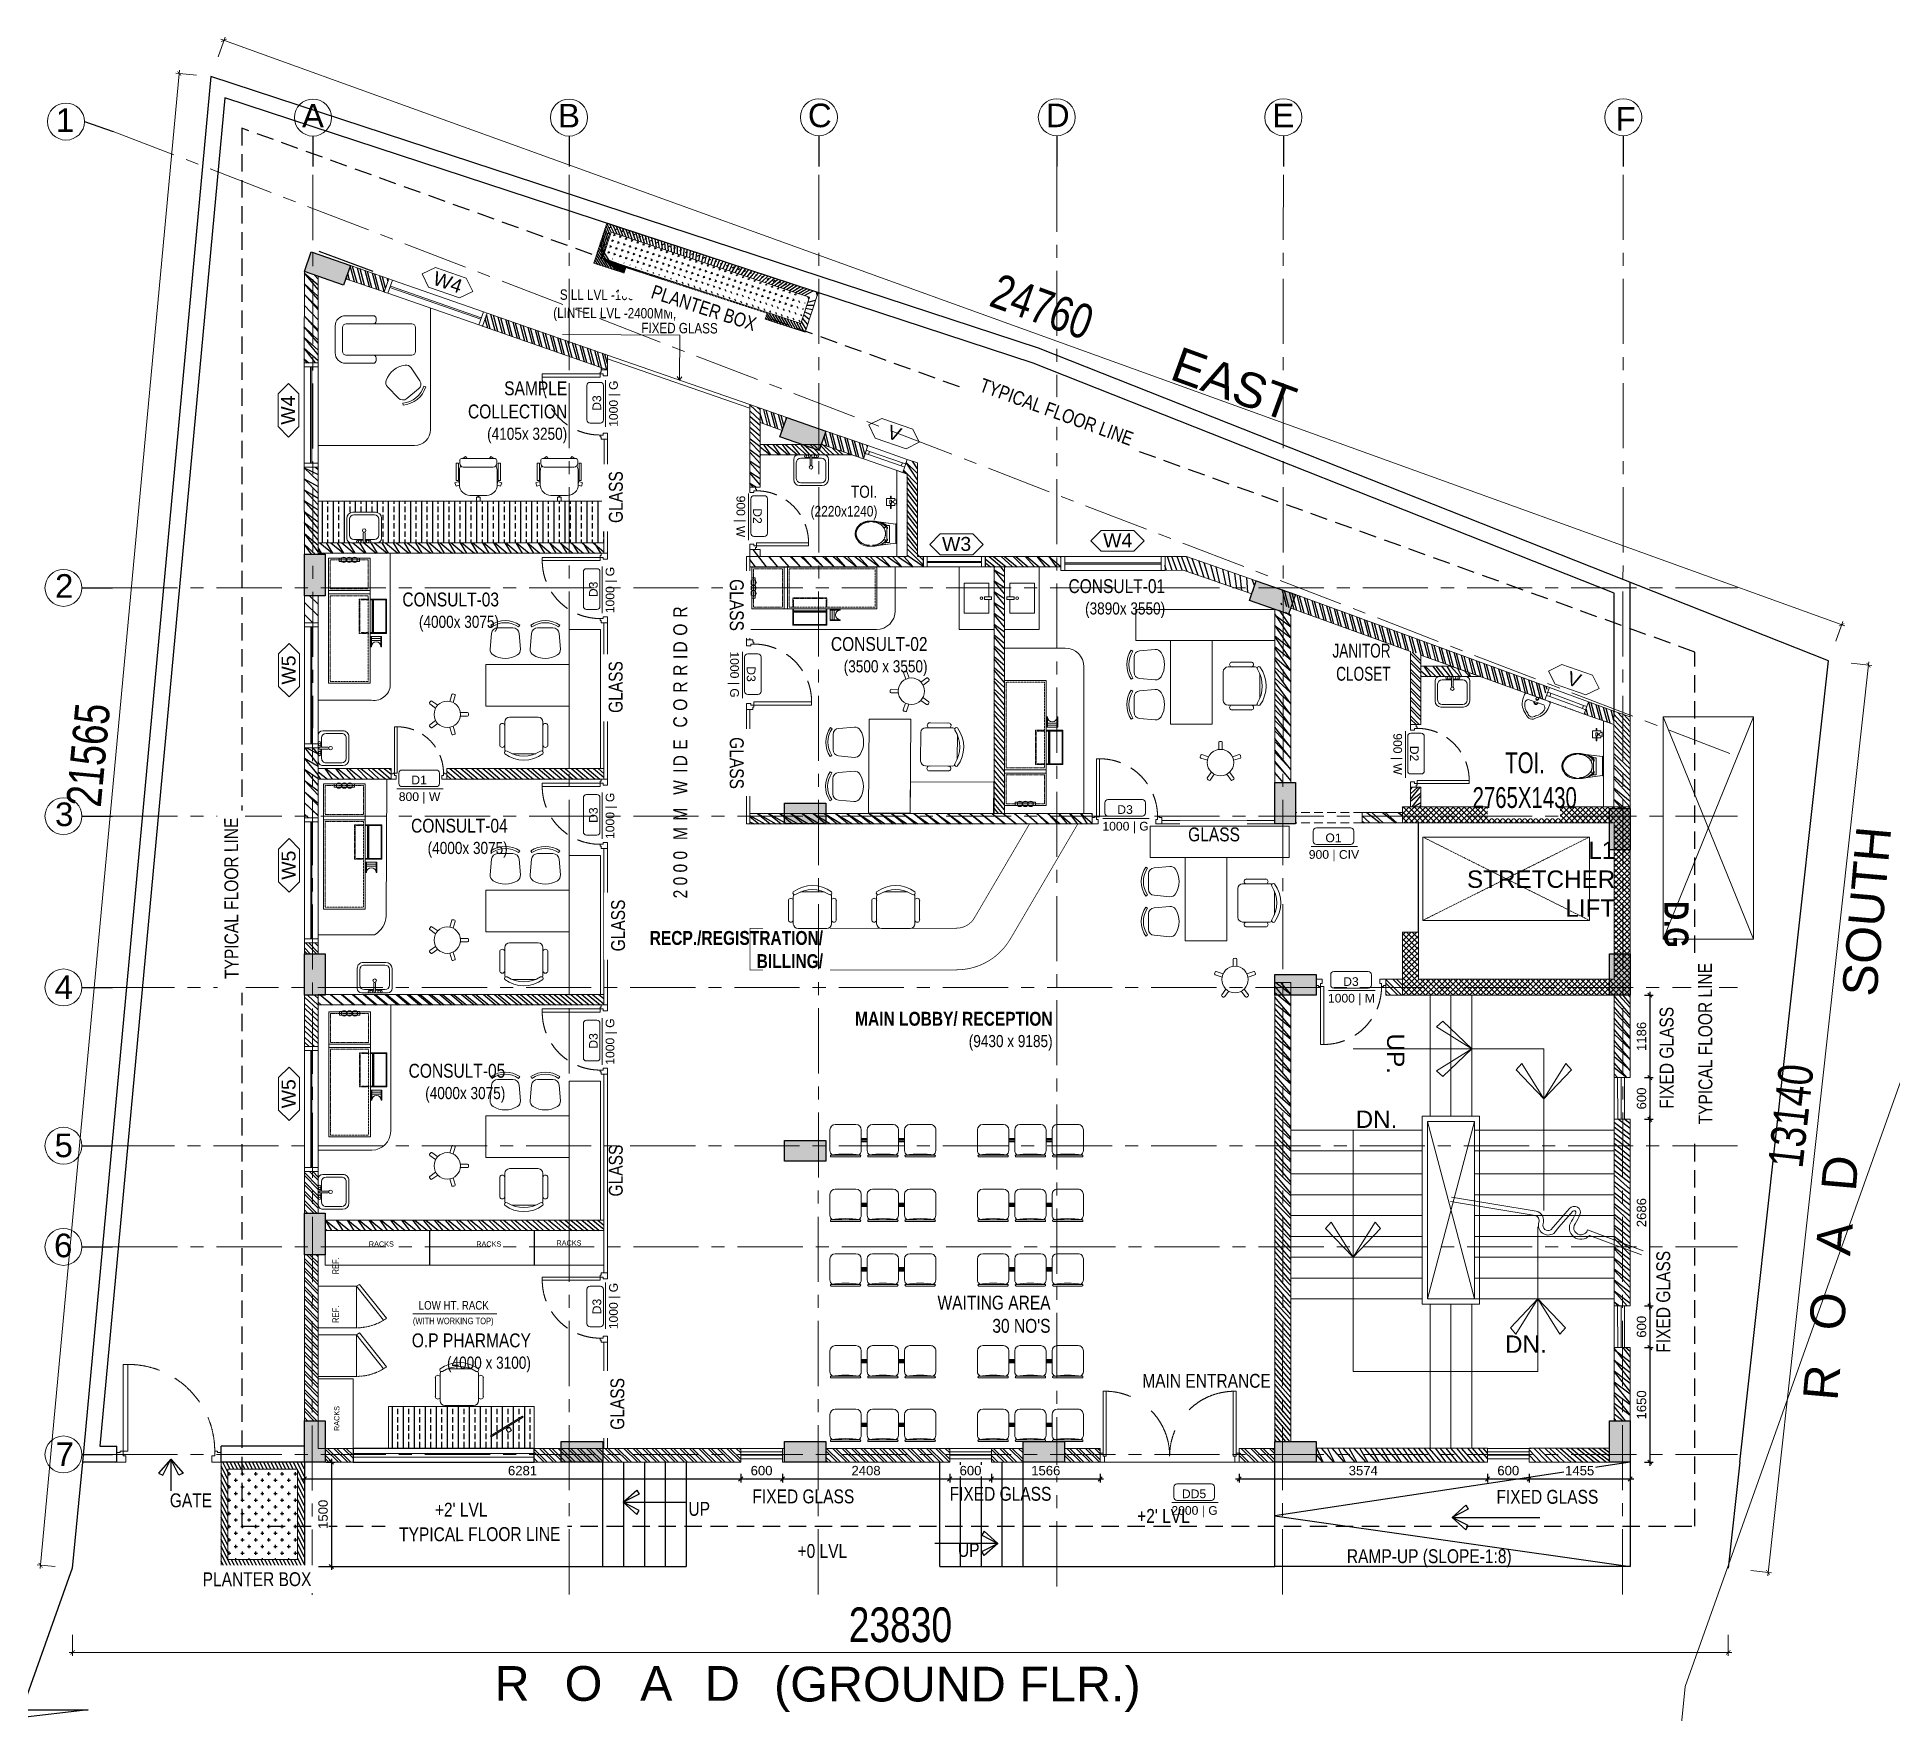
# Model space of a CAD drawing. Header units: metres. Extents: x 60101 to 1133747, y -540 to 107947.
# Drawn here: x 560354 to 587039, y 36945 to 61055 of the extents above; entities that cross this region are included whole.
import ezdxf
from ezdxf.enums import TextEntityAlignment as Align

# ---------------------------------------------------------------- set-up
doc = ezdxf.new("R2010")
doc.units = ezdxf.units.M
doc.header["$LTSCALE"] = 5
doc.header["$PDMODE"] = 3
doc.header["$PDSIZE"] = 20
for name, pattern in [('CENTER', [2, 1.25, -0.25, 0.25, -0.25]), ('CONTINUA', [0]), ('DASHED', [0.75, 0.5, -0.25]), ('HIDDEN', [0.375, 0.25, -0.125]), ('HIDDEN2', [0.1875, 0.125, -0.0625])]:
    doc.linetypes.add(name, pattern=pattern)
for name, color, linetype in [('A-COLUMN', 3, 'Continuous'), ('A-DIM', 2, 'Continuous'), ('A-hatch', 251, 'Continuous'), ('A-PLOT BOUNDARY', 1, 'Continuous'), ('A-TEXT', 3, 'Continuous'), ('A-TEXT-DOOR', 11, 'Continuous'), ('A-Wall', 1, 'Continuous'), ('A-WALL-ELEV', 134, 'Continuous'), ('WALL', 1, 'Continuous'), ('WINDOW', 4, 'Continuous')]:
    doc.layers.add(name, color=color, linetype=linetype)
for name, color, linetype, lineweight in [('A-DETL-LLIN', 251, 'Continuous', 5), ('A-Door', 11, 'Continuous', 15), ('A-DOOR-FRAM', 11, 'Continuous', 9), ('A-FLOR-GRID', 252, 'CENTER', 9), ('A-FURN', 251, 'Continuous', 5), ('A-FURN-FREE', 253, 'Continuous', 5), ('A-Furniture', 252, 'Continuous', 5), ('A-WALL-FULL', 4, 'Continuous', 15), ('A-WIND', 152, 'Continuous', 5), ('Furniture', 47, 'Continuous', 0), ('HSP-FURN-FREE', 253, 'Continuous', 5), ('I-FURN', 55, 'Continuous', 9), ('P-SANR-FIXT', 6, 'Continuous', 9)]:
    doc.layers.add(name, color=color, linetype=linetype, lineweight=lineweight)
doc.styles.add('Arial', font='arial.ttf', dxfattribs={"height": 135})
doc.styles.add('CEN GOTHIC', font='GOTHIC.TTF', dxfattribs={"width": 0.7})
doc.styles.add('century', font='GOTHIC.TTF', dxfattribs={"width": 0.8})
doc.styles.add('Century Gothic', font='GOTHIC.TTF', dxfattribs={"width": 0.7})
doc.styles.add('Century Gothic_B', font='GOTHICB.TTF', dxfattribs={"height": 199.9999999999998})
doc.styles.add('ISO', font='simplex.shx', dxfattribs={"width": 0.8})
doc.styles.add('simplex-0.8', font='simplex.shx', dxfattribs={"width": 0.8})
doc.styles.get("Standard").update_dxf_attribs({"font": 'arial.ttf'})
doc.linetypes.add('ZIGZAG', pattern='A,0.0001,-0.2,[131,ltypeshp.shx,S=0.2,R=0,X=-0.2,Y=0],-0.4,[131,ltypeshp.shx,S=0.2,R=180,X=0.2,Y=0],-0.2', length=0.8001)
doc.dimstyles.new('1-50', dxfattribs={"dimscale": 50, "dimtxt": 5, "dimasz": 1.25, "dimexe": 1, "dimexo": 1, "dimgap": 0, "dimtad": 0, "dimdec": 0, "dimrnd": 5, "dimzin": 12, "dimdsep": 46, "dimtxsty": 'CEN GOTHIC', "dimblk": 'ARCHTICK', "dimcen": 1, "dimdle": 1, "dimclrd": 6, "dimclre": 6, "dimclrt": 256, "dimadec": 0, "dimazin": 3, "dimtfac": 1, "dimtdec": 0, "dimtmove": 1, "dimatfit": 2, "dimfxl": 5, "dimfxlon": 1, "dimtvp": 0.75, "dimtolj": 1, "dimtzin": 12, "dimlwd": 18, "dimlwe": 18, "dimarcsym": 0})
doc.dimstyles.new('NovaDB_MM', dxfattribs={"dimtxt": 135, "dimasz": 60, "dimexe": 50, "dimexo": 50, "dimgap": 50, "dimtad": 1, "dimdec": 0, "dimzin": 0, "dimdsep": 46, "dimtxsty": 'Arial', "dimblk": 'OBLIQUE', "dimcen": 12, "dimdle": 50, "dimadec": 0, "dimazin": 0, "dimtfac": 1, "dimtdec": 0, "dimtofl": 0, "dimtmove": 0, "dimatfit": 3, "dimldrblk": 'OPEN90', "dimfxl": 50, "dimfxlon": 1, "dimtolj": 1, "dimtzin": 0, "dimarcsym": 0})
pattern_1 = [(135, (-235513462.0283347, -1932131923.542952), (-79.5495128834866, -79.5495128834866), []), (135, (-235513462.0283347, -1932131870.509943), (-79.5495128834866, -79.5495128834866), [])]
pattern_2 = [(135, (-235513566.6177954, -1932132121.426754), (-79.5495128834866, -79.5495128834866), []), (135, (-235513566.6177954, -1932132068.393745), (-79.5495128834866, -79.5495128834866), [])]
pattern_3 = [(135, (311731.4521444021, -10393.26178132626), (-67.35192090801866, -67.35192090801866), []), (135, (311731.4521444021, -10348.36048132626), (-67.35192090801866, -67.35192090801866), [])]

msp = doc.modelspace()

# ---------------------------------------------------------------- texts
at = {"layer": 'A-TEXT'}
for s, insert, char_height, width, attachment_point, rotation, style in [('{\\fArial|b0|i0|c0|p34;SILL LVL -100MM)}', (569285.9754772019, 57415.74535211409), 150, 2252.899526134122, 3, 359.67927073744863, 'century'), ('{\\fArial|b0|i0|c0|p34;(LINTEL LVL -2400MM,}', (569554.7024100058, 57152.58263892564), 150, 2252.899526134122, 3, 359.67927073744863, 'century'), ('{\\fArial|b0|i0|c0|p34;FIXED GLASS}', (570151.3008962701, 56938.03757984866), 150, 2252.899526134122, 3, 359.67927073744863, 'century'), ('\\pi713.82604;{\\fArial|b0|i0|c0|p34;EAST}', (576138.6786940927, 56852.74957338115, 286.9999999999919), 500, 3182.768035262823, 1, 340, 'Century Gothic_B'), ('{\\fArial|b0|i0|c0|p34;\\T1.5;2000 MM WIDE CORRIDOR}', (569714.755643881, 52940.81068985001, 1202854.92316277), 200, 4267.880336953804, 9, 90, 'century'), ('\\pi412.83695;{\\fArial|b0|i0|c0|p34;SOUTH}', (586297.0798761481, 46863.23084750911), 500, 3182.768035262823, 1, 85, 'Century Gothic_B'), ('{\\fCentury Gothic|b1|i0|c0|p34;D.G}', (583770.933514005, 47949.18962673034, 286.9999999999919), 350, 2075.038593365356, 9, 270, 'century'), ('{\\fArial|b0|i0|c0|p34;FIXED GLASS}', (583912.6210243462, 47094.56987995736), 200, 2437.610884953185, 9, 90, 'century'), ('UP.', (579783.2419723505, 46710.61725393077), 250, 748.6978908256815, 7, 270, 'Arial'), ('\\pi11.74555;{\\fArial|b0|i0|c0|p34;\\T2;ROAD}', (585769.5770444805, 41447.25304332515), 500, 3182.768035262823, 1, 85, 'Century Gothic_B'), ('{\\fArial|b0|i0|c0|p34;FIXED GLASS}', (583864.6999956169, 43581.8876949671), 200, 2437.610884953185, 9, 90, 'century'), ('\\pi420.82337,t645.82337;{\\fArial|b0|i0|c0|p34;RACKS}', (564630.0147826641, 40568.20618495124), 75, 1119.463931015879, 1, 90, 'simplex-0.8')]:
    msp.add_mtext(s, dxfattribs=dict(at, insert=insert, char_height=char_height, width=width, attachment_point=attachment_point, rotation=rotation, style=style))
for s, insert, char_height, width, attachment_point, style in [('{\\fArial|b0|i0|c0|p34;SAMPLE COLLECTION\\P\\H0.875x;(4105x 3250)}', (567984.5872975558, 55204.99007232905, 573.9999999999839), 200, 2075.038593365356, 9, 'century'), ('{\\fArial|b0|i0|c0|p34;TOI.\\P\\H0.875x;(2220x1240)}', (572449.2378337574, 54107.5005658413), 175, 1131.129974587366, 9, 'century'), ('{\\fArial|b0|i0|c0|p34;CONSULT-01\\P\\H0.875x;(3890x 3550)}', (576591.8887192879, 52690.45695165583, -286.9999999999919), 200, 2075.038593365356, 9, 'century'), ('{\\fArial|b0|i0|c0|p34;CONSULT-03\\P\\H0.875x;(4000x 3075)}', (567002.931888972, 52498.22958469273), 200, 1384.63333268325, 9, 'century'), ('{\\fArial|b0|i0|c0|p34;CONSULT-02\\P\\H0.875x;(3500 x 3550)}', (573171.6589587615, 51857.211750394, 286.9999999999919), 200, 2075.038593365356, 9, 'century'), ('{\\fArial|b0|i0|c0|p34;JANITOR CLOSET}', (579836.5976568745, 51787.0453062419), 200, 1235.89292643778, 9, 'Century Gothic'), ('{\\fArial|b0|i0|c0|p34;CONSULT-04\\P\\H0.875x;(4000x 3075)}', (567128.3766329433, 49242.41734329105), 200, 1775.024076624319, 9, 'century'), ('L1 \\PSTRETCHER LIFT', (583070.8004526767, 49474.99085979356), 250, 2590.398844159087, 3, 'Arial'), ('{\\fArial|b1|i0|c0|p34;MAIN LOBBY/ RECEPTION\\P\\fArial|b0|i0|c0|p34;\\H0.875x;              (9430 x 9185)}', (574971.9005317307, 46462.53251166502, 1202854.92316277), 200, 2849.714154555008, 9, 'century'), ('{\\fArial|b0|i0|c0|p34;CONSULT-05\\P\\H0.875x;(4000x 3075)}', (567093.193768795, 45714.01833849818), 200, 1782.975367529794, 9, 'century'), ('DN.', (579333.2084790701, 45602.60323992511), 250, 1986.2209564225, 1, 'Arial'), ('\\pi420.82337,t645.82337;{\\fArial|b0|i0|c0|p34;RACKS}', (564708.6379699351, 43719.04495895735), 75, 1119.463931015879, 1, 'simplex-0.8'), ('\\pi420.82337,t645.82337;{\\fArial|b0|i0|c0|p34;RACKS}', (566254.8755144094, 43719.04495895735), 75, 1119.463931015879, 1, 'simplex-0.8'), ('\\pi420.82337,t645.82337;{\\fArial|b0|i0|c0|p34;RACKS}', (567408.6952575957, 43733.58660878526), 75, 1119.463931015879, 1, 'simplex-0.8'), ('{\\fArial|b0|i0|c0|p34;LOW HT. RACK}', (566855.9869119758, 42734.27187076351), 125, 1832.110848160461, 9, 'ISO'), ("{\\fArial|b0|i0|c0|p34;WAITING AREA\\P30 NO'S}", (574942.1349150104, 42400.65541718254, 1202854.92316277), 200, 2075.038593365356, 9, 'century'), ('DN.', (581483.4252205426, 42364.7550727441), 250, 1986.2209564225, 1, 'Arial'), ('{\\fArial|b0|i0|c0|p34;MAIN ENTRANCE}', (576262.6848202335, 41609.24863399495), 200, 2849.714154555008, 7, 'century'), ('{\\fArial|b0|i0|c0|p34;GATE}', (562873.233620152, 39888.68533356264), 200, 1120.826994665094, 9, 'century'), ('{\\fArial|b0|i0|c0|p34;FIXED GLASS}', (572116.7359949362, 39945.20625862788), 200, 2437.610884953185, 9, 'century'), ('{\\fArial|b0|i0|c0|p34;FIXED GLASS}', (574954.3626833416, 39982.22806088015), 200, 2437.610884953185, 9, 'century'), ('{\\fArial|b0|i0|c0|p34;FIXED GLASS}', (582826.653643772, 39939.12791874824), 200, 2437.610884953185, 9, 'century'), ("{\\fArial|b0|i0|c0|p34;+2' LVL}", (566837.234294265, 39757.04017610417), 200, 1630.991018373239, 9, 'century'), ('\\pi673.88569;{\\fArial|b0|i0|c0|p34;UP}', (569056.2865159384, 39766.14103654679), 200, 1630.991018373239, 7, 'century'), ("{\\fArial|b0|i0|c0|p34;+2' LVL}", (576946.1908852975, 39667.43128548557), 200, 1630.991018373239, 9, 'century'), ('{\\fArial|b0|i0|c0|p34;+0 LVL}', (572014.7573329867, 39159.56032110751), 200, 1630.991018373239, 9, 'century'), ('{\\fArial|b0|i0|c0|p34;UP}', (573919.9618874828, 39174.15088050242), 200, 1630.991018373239, 9, 'century'), ('{\\fArial|b0|i0|c0|p34;RAMP-UP (SLOPE-1:8)}', (581579.5745266094, 39027.1664799477, 2405709.846325539), 200, 2615.306988404609, 9, 'century'), ('\\pi11.74555;{\\fArial|b0|i0|c0|p34;\\T2;ROAD}', (566927.2894195253, 37605.26126161357), 500, 3182.768035262823, 1, 'Century Gothic_B'), ('\\pi1485.8346;{\\fArial|b0|i0|c0|p34;(GROUND FLR.)}', (569476.4651130969, 37595.94620290538), 500, 8181.423631160986, 1, 'Century Gothic_B')]:
    msp.add_mtext(s, dxfattribs=dict(at, insert=insert, char_height=char_height, width=width, attachment_point=attachment_point, style=style))

# ---------------------------------------------------------------- blocks, each defined once
blk = doc.blocks.new('_ArchTick')
at = {"color": 0, "linetype": 'ByBlock', "const_width": 0.15}
blk.add_lwpolyline([(-0.5, -0.5), (0.5, 0.5)], dxfattribs=at)
blk = doc.blocks.new('*D386')
at = {"layer": 'A-DIM', "color": 6, "lineweight": 18, "transparency": 16777216}
for p, q in [((562958.9981315618, 60773.24887508611), (563060.9292262372, 61055.40140819232)), ((586245.564737994, 52360.68847984532), (586347.4958326694, 52642.84101295154))]:
    blk.add_line(p, q, dxfattribs=at)
at = {"layer": 'A-DIM', "lineweight": 18, "transparency": 16777216}
blk.add_line((562996.9152882736, 61025.36450178723), (586377.5327390746, 52578.82707498796), dxfattribs=at)
at = {"layer": 'Defpoints', "color": 0, "transparency": 16777216}
for p in [(562856.41667273, 60489.29608765381), (586330.5073168902, 52595.81559076719), (586142.9832791622, 52076.73569241306)]:
    blk.add_point(p, dxfattribs=at)
at = {"layer": 'A-DIM', "lineweight": 18, "transparency": 16777216, "xscale": 62.5, "yscale": 62.5, "zscale": 62.5}
for p, rotation in [((563043.940710458, 61008.37598600797), 160.1371189231768), ((586330.5073168902, 52595.81559076719), 340.1371189231768)]:
    blk.add_blockref('_ArchTick', p, dxfattribs=dict(at, rotation=rotation))
at = {"layer": 'A-DIM', "transparency": 16777216, "insert": (574821.0475531656, 57172.52888122335), "char_height": 500, "attachment_point": 5, "rotation": 340.13711892317684, "style": 'century'}
blk.add_mtext('\\A1;24760', dxfattribs=at)
blk = doc.blocks.new('*D387')
at = {"layer": 'A-DIM', "lineweight": 18, "transparency": 16777216}
blk.add_line((585265.4615344543, 38902.73419960538), (586721.8501344583, 52062.98019405154), dxfattribs=at)
at = {"layer": 'A-DIM', "color": 6, "lineweight": 18, "transparency": 16777216}
for p, q in [((586467.8673657889, 52040.78214866579), (586766.0470324197, 52007.78386980252)), ((585022.4781920726, 38979.92937642992), (585320.6578587034, 38946.93109756664))]:
    blk.add_line(p, q, dxfattribs=at)
at = {"layer": 'Defpoints', "color": 0, "transparency": 16777216}
for p in [(586142.9832791621, 52076.73569241304), (586716.3504213145, 52013.28358294639), (584697.5941054457, 39015.88292017719)]:
    blk.add_point(p, dxfattribs=at)
at = {"layer": 'A-DIM', "lineweight": 18, "transparency": 16777216, "xscale": 62.5, "yscale": 62.5, "zscale": 62.5}
for p, rotation in [((586716.3504213145, 52013.28358294639), 83.68501515038119), ((585270.9612475982, 38952.43081071052), 263.6850151503812)]:
    blk.add_blockref('_ArchTick', p, dxfattribs=dict(at, rotation=rotation))
at = {"layer": 'A-DIM', "transparency": 16777216, "insert": (585602.1810002105, 45526.18005603654), "char_height": 500, "attachment_point": 5, "rotation": 83.6850151503812, "style": 'century'}
blk.add_mtext('\\A1;13140', dxfattribs=at)
blk = doc.blocks.new('*D388')
at = {"layer": 'A-DIM', "lineweight": 18, "transparency": 16777216}
blk.add_line((562405.6589005498, 60581.30240407633), (560398.883098608, 39008.47303964325), dxfattribs=at)
at = {"layer": 'A-DIM', "color": 6, "lineweight": 18, "transparency": 16777216}
for p, q in [((562649.953032825, 60508.36149007171), (562351.2426692755, 60536.14851416735)), ((560613.7005144248, 39038.7058818628), (560353.729208699, 39062.88927091745))]:
    blk.add_line(p, q, dxfattribs=at)
at = {"layer": 'Defpoints', "color": 0, "transparency": 16777216}
for p in [(562856.2289852435, 60489.17302003643), (560403.5142692906, 39058.25810023485), (560858.715524667, 39015.91377678654, -286.9999999999919)]:
    blk.add_point(p, dxfattribs=at)
at = {"layer": 'A-DIM', "lineweight": 18, "transparency": 16777216, "xscale": 62.5, "yscale": 62.5, "zscale": 62.5}
for p, rotation in [((562401.0277298671, 60531.51734348475), 84.68545175657553), ((560403.5142692906, 39058.25810023485), 264.6854517565756)]:
    blk.add_blockref('_ArchTick', p, dxfattribs=dict(at, rotation=rotation))
at = {"layer": 'A-DIM', "transparency": 16777216, "insert": (561092.9580822706, 50722.09897324816), "char_height": 500, "attachment_point": 5, "rotation": 84.68545175657556, "style": 'century'}
blk.add_mtext('\\A1;21565', dxfattribs=at)
blk = doc.blocks.new('*D389')
at = {"layer": 'A-DIM', "color": 6, "lineweight": 18, "transparency": 16777216}
for p, q in [((560865.1996414, 38052.90748921176), (560865.1996414, 37752.90748921176)), ((584697.5941054458, 38052.90748921176), (584697.5941054458, 37752.90748921176))]:
    blk.add_line(p, q, dxfattribs=at)
at = {"layer": 'A-DIM', "lineweight": 18, "transparency": 16777216}
blk.add_line((560815.1996414, 37802.90748921176), (584747.5941054458, 37802.90748921176), dxfattribs=at)
at = {"layer": 'Defpoints', "color": 0, "transparency": 16777216}
for p in [(560865.1996414, 38392.26112166187), (584697.5941054458, 38392.26112166187), (584697.5941054458, 37802.90748921176)]:
    blk.add_point(p, dxfattribs=at)
at = {"layer": 'A-DIM', "lineweight": 18, "transparency": 16777216, "xscale": 62.5, "yscale": 62.5, "zscale": 62.5, "rotation": 180}
blk.add_blockref('_ArchTick', (560865.1996414, 37802.90748921176), dxfattribs=at)
at = {"layer": 'A-DIM', "lineweight": 18, "transparency": 16777216, "xscale": 62.5, "yscale": 62.5, "zscale": 62.5}
blk.add_blockref('_ArchTick', (584697.5941054458, 37802.90748921176), dxfattribs=at)
at = {"layer": 'A-DIM', "transparency": 16777216, "insert": (572781.3968734229, 38196.77220709075), "char_height": 500, "attachment_point": 5, "style": 'century'}
blk.add_mtext('\\A1;23830', dxfattribs=at)
blk = doc.blocks.new('C2')
at = {"layer": 'A-FURN-FREE'}
for p, q in [((-2.91038e-11, 150), (0, -150)), ((374.9999999999418, 225.0000000000291), (74.99999999997091, 225)), ((440.0796908618358, 205.0000000000291), (440.0796908617776, -204.9999999999709)), ((465.0796908618358, 205.0000000000291), (465.0796908617776, -204.9999999999709)), ((75, -225), (374.9999999999418, -225))]:
    blk.add_line(p, q, dxfattribs=at)
for centre, radius, start, end in [((74.99999999997091, 150), 75, 90, 180), ((374.9999999999418, 150.0000000000291), 75, 29.80417803461224, 90), ((1778.595607319847, 2.91038e-11), 1354.123280433295, 171.2925432837411, 188.7074567162588), ((452.5796908618358, 206.0355339059606), 12.54281987713822, 355.2642760796151, 184.7357239203849), ((75, -150), 75, 180, 270), ((374.9999999999418, -150), 75, 270, 330.1958219653077), ((452.5796908617485, -206.0355339058733), 12.54281987710682, 175.2642760797366, 4.73572392024146)]:
    blk.add_arc(centre, radius, start, end, dxfattribs=at)
blk = doc.blocks.new('C3')
at = {"layer": 'A-Furniture'}
for p, q in [((-225.0000000000291, -215.0796908618649), (-311.9269868287374, -215.0796908619814)), ((-225.0000000000291, -220.0495824938407), (-311.9269868287374, -220.0495824939571)), ((-225.0000000000291, -232.8295791180571), (-311.9269868287374, -232.8295791181736)), ((-225.0000000000291, -247.3298026056728), (-311.9269868287374, -247.3298026055563)), ((-225.0000000000291, -260.1097992298892), (-311.9269868287374, -260.1097992297728)), ((-225.0000000000291, -265.0796908618649), (-311.9269868287374, -265.0796908618649)), ((311.9269868287083, -215.0796908618649), (225, -215.0796908619814)), ((311.9269868287083, -215.0796908620978), (225, -215.0796908622142)), ((311.9269868287083, -220.0495824940735), (225, -220.04958249419)), ((311.9269868287083, -232.82957911829), (225, -232.8295791184064)), ((311.9269868287083, -247.3298026059056), (225, -247.3298026057892)), ((311.9269868287083, -260.109799230122), (225, -260.1097992300056)), ((311.9269868287083, -265.0796908618649), (225, -265.0796908618649)), ((311.9269868287083, -265.0796908620979), (225, -265.0796908620979))]:
    blk.add_line(p, q, dxfattribs=at)
at = {"layer": 'A-Furniture', "rotation": 90}
blk.add_blockref('C2', (-536.9269868287083, -465.0796908617485), dxfattribs=at)
at = {"layer": 'A-Furniture', "xscale": -1}
for p, rotation in [((-2.91038e-11, -465.0796908617485), 270), ((536.9269868285917, -465.0796908618647), 269.9999999999854)]:
    blk.add_blockref('C2', p, dxfattribs=dict(at, rotation=rotation))
blk = doc.blocks.new('Toilet_paper_holder_9389 - Type 1-1821859-GFC - Second Floor Plan')
at = {"layer": 'A-FURN-FREE'}
for p, q in [((36.29809471614243, 100.4530447261091), (14.99999999997493, 100.4530447261091)), ((14.99999999997493, 90.45304472610923), (36.29809471614243, 90.45304472610923)), ((144.8859722395751, 155.4530447261096), (45.1140277603817, 155.4530447261118)), ((45.11402776039476, 35.45304472610254), (45.11402776039476, 155.4530447261025)), ((45.1140277603817, 35.45304472610874), (73.60033918672706, 35.45304472610874)), ((84.99999999997202, 59.50000000000813), (62.4999999999728, 14.50000000000753)), ((62.4999999999728, 14.50000000000753), (62.4999999999728, 9.500000000010834)), ((62.49999999998975, 14.49999999999941), (94.99999999999173, 14.49999999999941)), ((117.4999999999733, 107.9530447261074), (72.49999999997918, 107.9530447261096)), ((72.49999999999162, 95.45304472610042), (72.49999999999162, 107.9530447261012)), ((72.49999999999159, 82.95304472609958), (72.49999999999159, 95.45304472610033)), ((72.49999999997918, 82.9530447261066), (89.00361700117243, 82.9530447261066)), ((94.99999999999194, 59.50000000000021), (86.33974596214588, 59.50000000000021)), ((88.99999999997543, 82.95711666357305), (88.99999999997543, 59.50000000000813)), ((103.6602540378379, 59.50000000000021), (94.99999999999201, 59.50000000000021)), ((94.99999999999197, 14.49999999999941), (127.4999999999942, 14.49999999999941)), ((100.99638299878, 82.9530447261066), (117.4999999999733, 82.9530447261066)), ((100.999999999977, 59.50000000000597), (100.999999999977, 82.95711666357305)), ((127.4999999999797, 14.50000000000753), (104.9999999999805, 59.50000000000597)), ((116.3996608132254, 35.45304472610874), (144.8859722395751, 35.45304472610874)), ((117.4999999999916, 107.9530447261011), (117.4999999999916, 95.45304472610034)), ((147.4999999999751, 100.4530447261091), (117.4999999999733, 100.4530447261091)), ((117.4999999999915, 95.45304472610026), (117.4999999999915, 82.95304472609944)), ((117.4999999999733, 90.45304472610707), (147.4999999999751, 90.45304472610707)), ((127.4999999999797, 9.500000000010834), (127.4999999999797, 14.50000000000753)), ((144.8859722395904, 155.4530447261025), (144.8859722395904, 100.2890115559411)), ((147.4999999999751, 100.4530447261091), (144.8859722395751, 100.4530447261091)), ((144.8859722395904, 90.57319750475584), (144.8859722395904, 35.45304472610254)), ((144.8859722395751, 90.45304472610707), (147.4999999999751, 90.45304472610707))]:
    blk.add_line(p, q, dxfattribs=at)
at = {"layer": 'A-FURN-FREE', "flags": 128}
for points in [[(36.29809471614243, 100.4530447261091), (37.61178443947465, 100.4530447261091), (38.9533685397033, 100.4530447261091), (40.32070076845623, 100.4530447261091), (41.71159368584506, 100.4530447261091), (43.12382215991919, 100.4530447261091), (44.55512692637495, 100.4530447261091)], [(44.6847578949866, 90.45304472610923), (43.25184869303871, 90.45304472610923), (41.83781096832467, 90.45304472610923), (40.44490687956967, 90.45304472610923), (39.07536477616512, 90.45304472610923), (37.73137563333536, 90.45304472610923), (36.41508954700504, 90.45304472610923), (36.29809471614243, 90.45304472610923)], [(147.4999999999751, 100.4530447261091), (148.999600031977, 100.4530447261091), (150.4968010238185, 100.4530447261091), (151.9892077733107, 100.4530447261091), (153.4744327480088, 100.4530447261091), (154.950099904788, 100.4530447261091), (156.4138484909928, 100.4530447261091), (157.8633368211267, 100.4530447261091), (159.2962460230789, 100.4530447261091), (160.7102837477886, 100.4530447261091), (162.103187836548, 100.4530447261091), (163.4727299399525, 100.4530447261091), (164.816719082778, 100.4530447261091), (166.1330051691169, 100.4530447261091), (167.4194824220069, 100.4530447261091), (168.6740927522862, 100.4530447261091), (169.8948290510685, 100.4530447261091), (171.0797384006696, 100.4530447261091), (172.226925198904, 100.4530447261091), (173.3345541916196, 100.4530447261091), (174.4008534087101, 100.4530447261091), (175.4241169988838, 100.4530447261091), (176.4027079586876, 100.4530447261091), (177.3350607513391, 100.4530447261091), (178.2196838112639, 100.4530447261091), (179.0551619302712, 100.4530447261091), (179.8401585215998, 100.4530447261091), (180.57341775816, 100.4530447261091), (181.2537665815946, 100.4530447261091), (181.8801165789181, 100.4530447261091), (182.4514657237492, 100.4530447261091), (182.9668999793315, 100.4530447261091), (183.4255947608199, 100.4530447261091), (183.8268162544073, 100.4530447261091), (184.1699225913001, 100.4530447261091), (184.454364874545, 100.4530447261091), (184.6796880571645, 100.4530447261091), (184.8455316701383, 100.4530447261091), (184.9516303990607, 100.4530447261091), (184.9978145086023, 100.4530447261091)], [(184.9999999999753, 100.4530447261091), (184.9700039997651, 100.4530447261091), (184.8800639863263, 100.4530447261091), (184.7303238444939, 100.4530447261091), (184.5210231265631, 100.4530447261091), (184.2524966690235, 100.4530447261091), (183.9251740569257, 100.4530447261091), (183.5395789366285, 100.4530447261091), (183.0963281780672, 100.4530447261091), (182.5961308878975, 100.4530447261091), (182.0397872750841, 100.4530447261091), (181.4281873707223, 100.4530447261091), (180.7623096041973, 100.4530447261091), (180.043219237887, 100.4530447261091), (179.2720666629805, 100.4530447261091), (178.4500855590889, 100.4530447261091), (177.5785909206375, 100.4530447261091), (176.658976953137, 100.4530447261091), (175.6927148427583, 100.4530447261091), (174.68135040276, 100.4530447261091), (173.6265016004928, 100.4530447261091), (172.5298559690262, 100.4530447261091), (171.3931679074185, 100.4530447261091), (170.2182558741019, 100.4530447261091), (169.0069994776912, 100.4530447261091), (167.7613364700309, 100.4530447261091), (166.4832596462058, 100.4530447261091), (165.1748136564899, 100.4530447261091), (163.838091735351, 100.4530447261091), (162.47523235271, 100.4530447261091), (161.088415792852, 100.4530447261091), (159.6798606664288, 100.4530447261091), (158.2518203611759, 100.4530447261091), (156.8065794369391, 100.4530447261091), (155.346449970903, 100.4530447261091), (153.8737678587378, 100.4530447261091), (152.3908890776593, 100.4530447261091), (150.9001859173885, 100.4530447261091), (149.4040431849842, 100.4530447261091), (147.9048543896593, 100.4530447261091), (147.4999999999751, 100.4530447261091)], [(147.4999999999751, 90.45304472610707), (148.999600031977, 90.45304472610707), (150.4968010238185, 90.45304472610707), (151.9892077733107, 90.45304472610707), (153.4744327480088, 90.45304472610707), (154.950099904788, 90.45304472610707), (156.4138484909928, 90.45304472610707), (157.8633368211267, 90.45304472610707), (159.2962460230789, 90.45304472610707), (160.7102837477886, 90.45304472610707), (162.103187836548, 90.45304472610707), (163.4727299399525, 90.45304472610707), (164.816719082778, 90.45304472610707), (166.1330051691169, 90.45304472610707), (167.4194824220069, 90.45304472610707), (168.6740927522862, 90.45304472610707), (169.8948290510685, 90.45304472610707), (171.0797384006696, 90.45304472610707), (172.226925198904, 90.45304472610707), (173.3345541916196, 90.45304472610707), (174.4008534087101, 90.45304472610707), (175.4241169988838, 90.45304472610707), (176.4027079586876, 90.45304472610707), (177.3350607513391, 90.45304472610707), (178.2196838112639, 90.45304472610707), (179.0551619302712, 90.45304472610707), (179.8401585215998, 90.45304472610707), (180.57341775816, 90.45304472610707), (181.2537665815946, 90.45304472610707), (181.8801165789181, 90.45304472610707), (182.4514657237492, 90.45304472610707), (182.9668999793315, 90.45304472610707), (183.4255947608199, 90.45304472610707), (183.8268162544073, 90.45304472610707), (184.1699225913001, 90.45304472610707), (184.454364874545, 90.45304472610707), (184.6796880571645, 90.45304472610707), (184.8455316701383, 90.45304472610707), (184.9516303990607, 90.45304472610707), (184.997814508598, 90.45304472610707)], [(184.9999999999753, 90.45304472610707), (184.9700039997651, 90.45304472610707), (184.8800639863263, 90.45304472610707), (184.7303238444939, 90.45304472610707), (184.5210231265631, 90.45304472610707), (184.2524966690235, 90.45304472610707), (183.9251740569257, 90.45304472610707), (183.5395789366285, 90.45304472610707), (183.0963281780672, 90.45304472610707), (182.5961308878975, 90.45304472610707), (182.0397872750841, 90.45304472610707), (181.4281873707223, 90.45304472610707), (180.7623096041973, 90.45304472610707), (180.043219237887, 90.45304472610707), (179.2720666629805, 90.45304472610707), (178.4500855590889, 90.45304472610707), (177.5785909206375, 90.45304472610707), (176.658976953137, 90.45304472610707), (175.6927148427583, 90.45304472610707), (174.68135040276, 90.45304472610707), (173.6265016004928, 90.45304472610707), (172.5298559690219, 90.45304472610707), (171.3931679074185, 90.45304472610707), (170.2182558741019, 90.45304472610707), (169.0069994776912, 90.45304472610707), (167.7613364700309, 90.45304472610707), (166.4832596462058, 90.45304472610707), (165.1748136564899, 90.45304472610707), (163.838091735351, 90.45304472610707), (162.47523235271, 90.45304472610707), (161.088415792852, 90.45304472610707), (159.6798606664288, 90.45304472610707), (158.2518203611759, 90.45304472610707), (156.8065794369391, 90.45304472610707), (155.346449970903, 90.45304472610707), (153.8737678587378, 90.45304472610707), (152.3908890776593, 90.45304472610707), (150.9001859173885, 90.45304472610707), (149.4040431849842, 90.45304472610707), (147.9048543896593, 90.45304472610707), (147.4999999999751, 90.45304472610707)], [(184.9999999999753, 100.4530447261091), (185.1999466709088, 100.4490452594149), (185.3995734698228, 100.4370532576214), (185.5985610364171, 100.4170879053768), (185.7965910330473, 100.3891811429862), (185.9933466539489, 100.3533776153157), (186.1885131321104, 100.3097346003687), (186.3817782427978, 100.2583219176625), (186.5728328030552, 100.1992218165191), (186.7613711663498, 100.1325288444976), (186.9470917115169, 100.0583496961216), (187.1296973253068, 99.97680304220857), (187.3088958776814, 99.88801934000423), (187.4844006891973, 99.79214062449678), (187.6559309895821, 99.68932028117504), (187.8232123669512, 99.57972280065731), (187.9859772067851, 99.46352351553075), (188.1439651200687, 99.34090831986286), (188.2969233598316, 99.21207337181367), (188.4446072255293, 99.07722477981217), (188.5867804544741, 98.93657827284493), (188.7232155998292, 98.7903588553139), (188.8536943944691, 98.63880044709997), (188.9780081001571, 98.48214550932629), (189.0959578414796, 98.32064465647096), (189.2073549240182, 98.15455625544843), (189.312021136193, 97.98414601227044), (189.4097890344028, 97.80968654697746), (189.500502210857, 97.63145695749212), (189.5840155438352, 97.44974237314027), (189.6601954298104, 97.26483349849094), (189.7289199972242, 97.07702614830177), (189.7900793014207, 96.8866207742692), (189.8435755005682, 96.69392198436981), (189.8893230121519, 96.49923805556573), (189.9272486499168, 96.30288044061065), (189.9572917409344, 96.10516326979888), (189.9794042226628, 95.90640284842829), (189.9935507198556, 95.70691715077655), (189.9997086011227, 95.50702531139831), (189.9999999999785, 95.45304472610809)], [(189.9999999999785, 95.45304472610809), (189.996000533282, 95.2530980551745), (189.9840085314864, 95.05347125626274), (189.9640431792462, 94.8544836896619), (189.9361364168534, 94.65645369303607), (189.9003328891829, 94.45969807213233), (189.8566898742359, 94.26453159397299), (189.8052771915296, 94.07126648328774), (189.7461770903841, 93.880211923026), (189.6794841183626, 93.69167355973137), (189.6053049699866, 93.50595301456649), (189.5237583160757, 93.32334740077879), (189.4349746138692, 93.14414884839975), (189.3390958983618, 92.96864403689034), (189.2362755550401, 92.79711373650342), (189.1266780745267, 92.62983235913212), (189.0104787893958, 92.46706751929607), (188.8878635937322, 92.3090796060168), (188.7590286456808, 92.15612136625178), (188.6241800536793, 92.00843750055623), (188.4835335467121, 91.86626427160923), (188.3373141291832, 91.72982912625417), (188.1857557209671, 91.59935033161209), (188.0291007831913, 91.47503662592622), (187.8675999303403, 91.35708688460163), (187.7015115293178, 91.24568980206948), (187.5311012861376, 91.14102358989031), (187.3566418208425, 91.04325569168489), (187.1784122313593, 90.95254251522636), (186.9966976470074, 90.86902918224817), (186.8117887723603, 90.79284929627299), (186.6239814221668, 90.7241247288613), (186.4335760481385, 90.6629654246627), (186.2408772582392, 90.60946922551729), (186.0461933294329, 90.56372171393143), (185.8498357144735, 90.5257960761666), (185.6521185436682, 90.4957529851511), (185.4533581222976, 90.47364050342053), (185.2538724246437, 90.45949400622987), (185.0539805852677, 90.45333612495853), (184.9999999999753, 90.45304472610707)]]:
    blk.add_lwpolyline(points, dxfattribs=at)
at = {"layer": 'A-FURN-FREE'}
for centre, major_axis, ratio, start_param, end_param in [((14.99999999999077, 95.45304472610144), (2.140039916766481e-14, 5), 0.5000000000000003, 4.712388980384683, 7.85398163397447), ((14.99999999999076, 95.45304472610144), (1.695950706916414e-14, 4.999999999999986), 0.5000000000000018, 1.570796326794898, 4.712388980384683)]:
    blk.add_ellipse(centre, major_axis=major_axis, ratio=ratio, start_param=start_param, end_param=end_param, dxfattribs=at)
for points, knots in [([(94.99999999999194, 84.48718862636878), (94.6437870413088, 84.47739846018726), (94.1120209283445, 84.44595827321878), (93.42459504522449, 84.36938437318776), (92.92336959185023, 84.29691467348964), (92.44120813401747, 84.200255496336), (91.9812153912161, 84.08101506678535), (91.61771905686376, 83.97417948266492), (91.3399009041521, 83.88889284050558), (91.13812728323877, 83.8275291583911), (90.94379144435646, 83.76568147029037), (90.69548324084452, 83.67837008597567), (90.40522072436967, 83.56599563910004), (90.14266098862912, 83.4572310748828), (89.949906071797, 83.37724429082196), (89.81416157125616, 83.32289873010097), (89.68764432696427, 83.27188453205261), (89.53197721190436, 83.20465006952809), (89.36258923165265, 83.12657063607264), (89.20204283576778, 83.0480322284989), (89.12475673851995, 83.01191110388913), (89.09371604458941, 82.99775708743672)], [0, 0, 0, 0, 0.05555555555555555, 0.08333333333333333, 0.1111111111111111, 0.1388888888888889, 0.1666666666666667, 0.1944444444444444, 0.2083333333333333, 0.2222222222222222, 0.2361111111111111, 0.25, 0.2777777777777778, 0.3055555555555556, 0.3194444444444444, 0.3333333333333333, 0.3472222222222222, 0.361111111111111, 0.3888888888888888, 0.4166666666666666, 0.4444444444444444, 0.4444444444444444, 0.4444444444444444, 0.4444444444444444]), ([(100.9062839553945, 82.99775708743667), (100.8441426578414, 83.02604534138986), (100.7052005396634, 83.09470504443003), (100.4341575960652, 83.22076684332433), (100.2310991847052, 83.30500255837427), (100.0500916063764, 83.3772038979006), (99.85734035308762, 83.45725441723033), (99.59477880907147, 83.56598752257902), (99.30451681703475, 83.67837109319125), (99.05620854472436, 83.7656812806065), (98.86187271966193, 83.82752920913558), (98.6600990950677, 83.88889282721112), (98.38228094356136, 83.97417949034049), (98.01878460861798, 84.0810150641775), (97.55879186600659, 84.20025549703462), (97.07663040812282, 84.29691467330264), (96.57540495476223, 84.36938437323684), (95.88797907163763, 84.44595827318932), (95.35621295867516, 84.47739846018725), (94.99999999999197, 84.48718862636878)], [0.5555555555555556, 0.5555555555555556, 0.5555555555555556, 0.5555555555555556, 0.6111111111111112, 0.6388888888888888, 0.6666666666666666, 0.6805555555555556, 0.6944444444444444, 0.7222222222222222, 0.75, 0.7638888888888888, 0.7777777777777778, 0.7916666666666667, 0.8055555555555556, 0.8333333333333333, 0.861111111111111, 0.8888888888888888, 0.9166666666666666, 0.9444444444444444, 1, 1, 1, 1])]:
    blk.add_open_spline(points, degree=3, knots=knots, dxfattribs=at)
blk = doc.blocks.new('Walvit_Elongated Hung Bowl_604119 W - Walvit-704296-GFC - Second Floor Plan')
at = {"layer": 'A-FURN-FREE', "lineweight": 9}
for p, q in [((-180.4674600787985, -159.0240596017684), (-180.4674600787985, -202.9068324877298)), ((-179.4355216748372, -202.9068324877298), (-180.4674600787985, -202.9068324877298)), ((-180.4668523408181, -202.8396707646898), (-179.4349177808617, -202.8424874187331)), ((-178.5374043179909, -217.7323970020516), (-178.5374043179909, -135.1823970020632)), ((-137.9887214478804, -535.5974923471804), (-178.4983302819601, -206.3904467491084)), ((178.4983302819892, -206.3904467491084), (137.9887214479095, -535.5974923471804)), ((137.9887214479095, -535.5974923471804), (172.4423082519206, -255.6055633096257)), ((175.3333943216712, -135.1823970020632), (175.3333943216712, -217.7323970020516)), ((180.4674600788276, -203.47405960178), (175.3540791898558, -203.47405960178)), ((175.3540793612483, -203.491795051028), (176.6162049344566, -203.4929433678044)), ((176.6162143386609, -203.4929433763609), (178.2114428288478, -203.4943947594147)), ((178.2114536047739, -203.4943947691936), (180.4674498943205, -203.4964473370346)), ((180.4674600788276, -203.47405960178), (180.4674600788276, -159.0464473463362)), ((-168.1376968478726, -290.5875945747248), (-137.9887214478804, -535.5974923471804)), ((-127.2453597908607, -414.8562108345795), (-127.2453597908607, -444.4755091349944)), ((-117.3045109439117, -404.9153619876597), (-126.0594291923044, -404.9153619876597)), ((-124.2857953753555, -447.4350735504995), (117.7762828456762, -447.4350735504995)), ((-105.8337054963631, -397.4339221300907), (-121.7875263815804, -397.4339221300907)), ((-101.610802540963, -404.9153619876597), (-117.3045109439117, -404.9153619876597)), ((-88.56484908453422, -389.1823970020632), (-105.9074806228164, -389.1823970020632)), ((-105.9074806228164, -389.1823970020632), (-105.9074806228164, -396.8735444099293)), ((-100.9325216640427, -405.3069676345331), (-100.9325216640427, -418.1173505409388)), ((-100.9325216640427, -418.1173505409388), (-79.89650424246793, -418.1173505409388)), ((-95.57090127433185, -407.210123758472), (92.24984452174976, -407.210123758472)), ((-88.56484908453422, -357.7541811073897), (-88.56484908453422, -389.1823970020632)), ((-79.89650424246793, -418.1173505409388), (-79.89650424246793, -407.210123758472)), ((72.45156508369837, -407.210123758472), (72.45156508369837, -418.1173505409388)), ((72.45156508369837, -418.1173505409388), (93.48758250527317, -418.1173505409388)), ((86.38334874482825, -389.1823970020632), (86.38334874482825, -356.6293661319651)), ((102.5864238702634, -389.1823970020632), (86.38334874482825, -389.1823970020632)), ((93.48758250527317, -418.1173505409388), (93.48758250527317, -407.0471724615782)), ((112.9418214045581, -404.9153619876597), (98.60396858031163, -404.9153619876597)), ((102.5126487438101, -397.4339221300907), (119.3239590593148, -397.4339221300907)), ((102.5864238702634, -396.8735444099293), (102.5864238702634, -389.1823970020632)), ((123.5958618700679, -404.9153619876597), (112.9418214045581, -404.9153619876597)), ((119.2918214045349, -445.9195349916117), (119.2918214045349, -411.2653619876364)), ((137.9887214479095, -535.5974923471804), (-139.4256098896149, -535.5974923471804)), ((137.9887214479095, -550.5701713599847), (-139.4256098896149, -550.5701713599847)), ((139.425609889644, -535.5974923471804), (131.4742791653262, -535.5974923471804))]:
    blk.add_line(p, q, dxfattribs=at)
at = {"layer": 'A-FURN-FREE', "lineweight": 9, "flags": 128}
for points in [[(-66.32066173333442, 16.73310297849821), (-73.26116288383491, 12.5446929433383), (-80.02862064508372, 8.08208716957597), (-86.61220852829865, 3.352424874377903), (-93.00139419731568, -1.636727491393685), (-99.18595631801873, -6.877388348395471), (-105.1560009102977, -12.3611737570609), (-110.9019771763706, -18.07931083062431), (-116.4146927799156, -24.02265176957007), (-121.6853285520046, -30.1816884962609), (-126.7054525997082, -36.54656786576379), (-131.4670337954594, -43.10710742883384), (-135.9624546250852, -49.85281172167743), (-140.1845233742497, -56.77288905653404), (-144.1264856336056, -63.85626878571929), (-147.7820351044647, -71.09161901281914), (-151.1453236874368, -78.46736472088378), (-154.2109708382923, -85.97170629020547), (-156.974072175537, -93.59263837506296), (-159.4302073264844, -101.3179691099213), (-161.5754469988169, -109.1353396135382), (-163.4063592666935, -117.0322437607101), (-164.9200150610704, -124.9960481894086), (-166.1139928555349, -133.0140125114121), (-166.9863825403736, -141.073309694184), (-167.5357884781552, -149.1610465814592), (-167.7613317366049, -157.2642845195369), (-167.7674647173262, -159.0240596017684)], [(-72.66374257506686, 27.73561748361681), (-80.03915316687198, 23.28475103084929), (-84.45095090015093, 20.37551764782984)], [(72.66374257509597, 27.73561748361681), (67.56535121580237, 30.54057336354163), (62.35886970773572, 33.13940430199727), (57.05262731065159, 35.52795272402), (51.65511288042762, 37.70239746151492), (46.17496128877974, 39.65925986686489), (40.62093960921629, 41.39540937758284), (35.00193309161114, 42.9080685248482), (29.32693094771821, 44.1948173767305), (23.60501197041594, 45.25359740952263), (17.84533000941155, 46.08271480107214), (12.0570993272122, 46.68084314034786), (6.249579858093057, 47.04702554969117), (0.4320623944222461, 47.18067621532828), (-5.386146276956424, 47.08158132462995), (-11.19573826325359, 46.74989940843079), (-16.98741945662186, 46.18616108689457), (-22.75192440263345, 45.39126822119579), (-28.4800311231229, 44.36649247026071), (-34.16257586920983, 43.11347325670067), (-39.79046778153861, 41.63421514403308), (-45.35470343360794, 39.93108462961391), (-50.84638123531477, 38.00680635892786), (-56.25671567369136, 35.8644587668241), (-61.57705136781442, 33.50746915233321), (-66.79887691547628, 30.93960819602944), (-71.91383850973216, 28.16498392779613), (-72.66374257506686, 27.73561748361681)], [(66.32066173339263, 16.73310297849821), (61.66732739165309, 19.29320411692606), (56.91533848107792, 21.66517370537622), (52.07229717020527, 23.84521709865658), (47.14595129204099, 25.82984669221332), (42.14418194908649, 27.61588750215014), (37.07499090526835, 29.20048224419588), (31.94648778493865, 30.58109590469394), (26.76687709902762, 31.75551979639567), (21.54444511971087, 32.72187509160722), (16.28754662410938, 33.47861582791666), (11.00459152841358, 34.02453138167039), (5.704031433793716, 34.35874840436736), (0.3943461056624074, 34.48073222010862), (-4.915970092115458, 34.39028768078424), (-10.21842178641236, 34.08755947835743), (-15.5045261856867, 33.5730319134309), (-20.76582665051683, 32.84752812027), (-25.99390622248757, 31.91220875026193), (-31.18040108960122, 30.76857011480024), (-36.31701396644348, 29.41844179172767), (-41.39552736812038, 27.86398369842209), (-46.40781675660401, 26.1076826362405), (-51.34586353806662, 24.15234831214184), (-56.20176789109246, 22.00110884400783), (-60.9677614045504, 19.65740575600648), (-65.6362195055408, 17.12498847313691), (-66.32066173333442, 16.73310297849821)], [(167.7674551507807, -159.0348925304716), (167.61271242972, -150.9299934235751), (167.1339839674183, -142.8377654298674), (166.3320356272452, -134.7711543879122), (165.2081503555237, -126.7430651545874), (163.7641261288954, -118.7663409601082), (162.0022730781056, -110.85374286148), (159.9254097921657, -103.0179293278488), (157.5368588093552, -95.27143598924158), (154.8404413016397, -87.6266555825714), (151.8404709618771, -80.09581812564284), (148.5417471026303, -72.69097135186894), (144.9495469784015, -65.42396143649239), (141.0696173430479, -58.30641404521884), (136.9081652563764, -51.34971573547227), (132.4718481539749, -44.56499574059853), (127.7677631968108, -37.96310816518962), (122.8034359173616, -31.55461462103995), (117.5868081802619, -25.34976733085932), (112.1262254770845, -19.35849272651831), (106.4304235752788, -13.59037556947442), (100.5085145428602, -8.054643616604153), (94.36997217099997, -2.760152858158108), (88.02461681797286, 2.284626650100108), (81.48259969882201, 7.071624337055255), (74.7543866453052, 11.59318202757277), (67.8507413630723, 15.84206619398901), (66.32066173339263, 16.73310297849821)], [(110.9407171763014, -0.4252608739770949), (108.9938931297802, 1.394607688998803), (102.4706940918404, 7.020864694262855), (95.72772264573723, 12.3817629077821), (88.77576610739925, 17.468726035906), (81.62594612425892, 22.27361602283781), (74.28970088306232, 26.7887460696511), (72.66374257509597, 27.73561748361681)], [(-175.833076658455, -114.4118058459717), (-177.4415819718561, -122.87464250013), (-178.7103774494317, -131.3950328440988), (-179.6374332890846, -139.9593460710021), (-180.2212663992541, -148.5538811065489), (-180.4609427714604, -157.1648885281757), (-180.4674690997053, -159.0240596017684)], [(-180.4668523408181, -202.8396707646898), (-180.3180855846149, -211.4527284117066), (-179.8250073853415, -220.0529474476934), (-178.9884065629158, -228.6265693568857), (-177.8096215002297, -237.1598781732027), (-176.2905380018638, -245.6392224227893), (-175.3160567445448, -250.0535297535243)], [(-167.7668996487628, -202.8743351462181), (-167.6269052945718, -210.9795024130144), (-167.1629026784794, -219.0725881295511), (-166.3756341056724, -227.1406450850191), (-165.2663590379234, -235.170766109426), (-163.8368520787044, -243.1501047221245), (-162.089400134224, -251.0658956834814), (-160.026798754785, -258.90547541657), (-157.6523476626317, -266.6563022662303), (-154.9698454729805, -274.3059765629005), (-151.9835836171114, -281.8422604595544), (-148.6983394769195, -289.2530975095578), (-145.1193687422492, -296.5266319545335), (-141.2523970027687, -303.6512276910362), (-137.1036105883832, -310.615486885712), (-132.6796466723317, -317.4082682094304), (-127.9875826531206, -324.01870466111), (-125.8916442854097, -326.7995898525696)], [(125.4414757153427, -327.2569298838498), (130.2701506279991, -320.7456140851136), (134.8345799322706, -314.0464111497859), (139.1274615149887, -307.1700383734424), (143.1419276813976, -300.1274964856566), (146.8715561419667, -292.930052051146), (150.310380286799, -285.5892194455373), (153.4528987308149, -278.1167424350861), (156.2940841149248, -270.5245753890486), (158.8293911485234, -262.8248641549726), (161.0547638812568, -255.0299266283982), (162.9666421914299, -247.1522330465959), (164.5619674816262, -239.2043860387057), (165.8381875717023, -231.1991004645242), (166.7932607817347, -223.1491830732557), (167.425659198314, -215.0675120155211), (167.7343711189169, -206.9670162410475), (167.7674551507807, -203.4848925304832)], [(166.7303965034953, -83.16358877846505), (163.5424403978395, -75.16084990691161), (161.6744615874486, -70.96768386522308)], [(168.6387983873428, -273.6325432852609), (170.9693040856801, -266.5548123957124), (173.3341243296163, -258.2714242729126), (175.3658057937282, -249.9000943901483), (177.0610982211074, -241.4542150893249), (178.4172895055381, -232.947297975712), (179.4322100302088, -224.3929523019469), (180.104236138839, -215.8048631962156), (180.4322927329631, -207.1967697691289), (180.4674498943205, -203.4964473370346)], [(180.4674498943205, -159.046447337023), (180.3030106011138, -150.4336746535846), (179.7942837966548, -141.8343670874601), (178.9420833353652, -133.2622816964285), (177.7477725561475, -124.7311319883447), (176.2132621015189, -116.2545659830212), (174.3410068608064, -107.8461443777778), (172.1340020430507, -99.51931885344675), (169.5957783851482, -91.2874105545925)], [(-125.8916442854097, -326.7995898525696), (-121.9298818939715, -331.7547221046989), (-117.773136050324, -336.5474625392817), (-113.4280566610687, -341.1701437940937), (-108.9015949263412, -345.6153705652105), (-104.2009922192956, -349.8760314380052), (-99.33376850155764, -353.9453102640691), (-94.30771029280731, -357.8166970652528), (-89.13085821396089, -361.483998448588), (-83.81149412400555, -364.9413475141628), (-78.35812787080067, -368.1832132409909), (-72.77948367700446, -371.2044093354489), (-67.08448618324474, -374.0001025283127), (-61.2822461706819, -376.5658203068888), (-55.38204598560696, -378.8974580699578), (-49.39332468961948, -380.9912856945884), (-43.32566295930883, -382.8439535031794), (-37.18876775904209, -384.4524976224056), (-30.9924568120623, -385.8143447249313), (-24.74664289402426, -386.927316145855), (-18.46131797487033, -387.7896313683013), (-12.14653723360971, -388.3999108718708), (-5.812402972398559, -388.7571783395833), (0.5309515451663174, -388.860862219648), (6.873378305026563, -388.7107966400217), (13.20473077736096, -388.3072216735454), (19.51488014881033, -387.6507829541806), (25.79373152650078, -386.7425306437653), (32.0312400876137, -385.5839177523158), (38.21742714909487, -384.176797813212), (44.34239613125101, -382.5234219182166), (50.39634839032078, -380.626435116108), (56.3695988941181, -378.4888721811003), (62.2525917160965, -376.1141527578002), (68.03591532266, -373.506075890793), (73.71031762976781, -370.6688139467151), (79.26672080424032, -367.6069059394067), (84.69623578625033, -364.3252502684481), (89.9901765100949, -360.8290968829533), (95.14007379990653, -357.1240388824954), (100.1376889186213, -353.2160035694833), (104.9750267481431, -349.1112429667846), (109.6443485798372, -344.8163238157285), (114.1381844948919, -340.3381170706707), (118.4493453144387, -335.6837869072333), (122.5709341008624, -330.8607792607509), (125.4414757153427, -327.2569298838498)], [(-139.4256098895858, -535.5974923471804), (-139.7000775582856, -535.804327245045), (-139.9305824781768, -536.3560622810619), (-140.1124322339019, -537.2414657210466), (-140.2419248887745, -538.4425133041805), (-140.3164243458305, -539.9347551652463), (-140.3344140108966, -541.6878135631559), (-140.2955276663124, -543.6660012844368), (-140.2005569259054, -545.8290481316508), (-140.0514351200836, -548.1329207086819), (-139.851197938784, -550.5307188137085)], [(139.8511979388131, -550.5307188137085), (140.0514351201418, -548.1329207086819), (140.2005569259636, -545.8290481316508), (140.2955276663706, -543.6660012844368), (140.3344140109257, -541.6878135631559), (140.3164243458596, -539.9347551652463), (140.2419248888327, -538.4425133041805), (140.112432233931, -537.2414657210466), (139.930582478235, -536.3560622810619), (139.7000775583147, -535.804327245045), (139.425609889644, -535.5974923471804)]]:
    blk.add_lwpolyline(points, dxfattribs=at)
at = {"layer": 'A-FURN-FREE', "lineweight": 9}
for centre, radius, start, end in [((-1.602004998159828, -135.1823970020632), 176.9353993198227, 90, 180), ((-1.602004998159828, -135.1823970020632), 176.9353993198231, 0, 90), ((64.3246754380234, -217.7323970020516), 242.8620797560188, 180, 225.4973953518651), ((169.1001366190903, -211.3601111458265), 346.8883552615043, 184.8375374344912, 186.2586567975154), ((-67.52868543437216, -217.7323970020516), 242.8620797560186, 314.4639006743765, 0), ((-171.5637039413268, -211.3601111458265), 346.8883552615043, 352.091736690225, 356.6847789402075), ((169.1001366190903, -211.3601111458265), 346.8883552615043, 190.6296401865416, 194.3726788052551), ((155.2156116366095, -236.424563944398), 327.8792424332124, 190.7296505299091, 200.8261579388652), ((155.2156116366095, -236.424563944398), 320.3978025756503, 196.7469211595174, 210.1674941571054), ((155.2156116366095, -236.424563944398), 327.8792424332125, 206.7533527831768, 210.9226653503824), ((-117.3045109439117, -414.8562108345795), 9.940848846950601, 90, 180), ((-124.2857953753555, -444.4755091349944), 2.959564415519538, 180, 270), ((-95.57090127433185, -396.8735444099293), 10.33657934850705, 180, 270), ((92.24984452174976, -396.8735444099293), 10.33657934850703, 270, 0), ((112.9418214045581, -411.2653619876364), 6.350000000000013, 0, 90), ((117.7762828456762, -445.9195349916117), 1.515538558858381, 270, 0), ((-157.6791789588751, -236.424563944398), 320.3978025756501, 329.8325058428946, 343.7742160574939), ((-157.6791789588751, -236.424563944398), 327.8792424332121, 329.0773346496176, 349.2703494700909), ((-171.5637039413268, -211.3601111458265), 346.8883552615042, 345.6273211947449, 350.3096533863767)]:
    blk.add_arc(centre, radius, start, end, dxfattribs=at)
for points in [[(-166.9311811479565, -297.4675120807951), (-166.4876056202338, -297.3683410822414), (-165.5772176920727, -297.1660904749297), (-164.3100357820804, -296.8839718446834)], [(-121.7875263815804, -397.4339221300907), (-118.9142765955476, -392.4703991725692), (-115.9891725441266, -387.449215036293), (-113.0122142272594, -382.4247885523946)], [(110.5405927851389, -382.4112128745764), (113.5190918653971, -387.4381881572772), (116.4468806234363, -392.4639986606198), (119.3239590593148, -397.4339221300907)], [(161.8459570982377, -296.8838580032461), (163.1132953741471, -297.1660107357311), (164.0238451115147, -297.3682933914242), (164.46761382572, -297.4675120807951)]]:
    blk.add_open_spline(points, degree=3, dxfattribs=at)
for points in [[(-126.0594291923044, -404.9153619876597), (-125.9135897343804, -404.6736802998348), (-125.6094145710522, -404.1173789860914), (-125.0035570449545, -403.0568110448658), (-124.4727938575961, -402.1228326662094), (-123.8759858137055, -401.0757754083606), (-123.002253242943, -399.5527046019561), (-122.2932805898308, -398.2950354888453), (-121.7875263815804, -397.4339221300907)], [(119.3239590593148, -397.4339221300907), (119.8298375089653, -398.2952954262146), (120.5389096423169, -399.55309866881), (121.4124158415652, -401.075751053053), (122.0090226834582, -402.1225034989766), (122.5396281568974, -403.0560821963591), (123.1453770663647, -404.1165652335039), (123.4497829520551, -404.673464419262), (123.5958618700679, -404.9153619876597)]]:
    blk.add_open_spline(points, degree=3, knots=[-1, -1, -1, -1, -0.75, -0.625, -0.5, -0.375, -0.25, 0, 0, 0, 0], dxfattribs=at)
blk = doc.blocks.new('M_Sink Vanity-Square - WB - 500 x 440mm-V46-GFC - Ground floor Plan')
at = {"layer": 'A-FURN-FREE'}
for p, q in [((-234.3107593304012, 116.6454011136375), (-234.3107593304012, -170.9545989909384)), ((-234.3107593304012, 116.6454011136375), (-234.3107593304012, -170.9545989909384)), ((-196.2107594349654, 69.02040111363749), (-196.2107594349654, -158.2545988863567)), ((202.1892405650578, 180.1454011136375), (-170.8107593304012, 180.1454011136375)), ((202.1892405650578, 180.1454011136375), (-170.8107593304012, 180.1454011136375)), ((2.98924056510441, 132.5204011136375), (-132.7107594349654, 132.5204011136375)), ((91.8892405651277, 180.1454011136375), (-73.21075943496544, 180.1454011136375)), ((-73.21075943496544, 142.0454011136317), (2.98924056510441, 142.0454011136317)), ((2.98924056510441, 160.7447659797035), (2.98924056510441, 40.39062213280704)), ((28.38924056501128, 160.7447659797035), (28.38924056501128, 40.39062213280704)), ((28.38924056501128, 142.0454011136317), (91.8892405651277, 142.0454011136317)), ((164.0892405650811, 132.5204011136375), (28.38924056501128, 132.5204011136375)), ((227.5892405650811, -158.2545988863567), (227.5892405650811, 69.02040111363749)), ((265.6892405650578, -175.504531777493), (265.6892405650578, 116.6454011136375)), ((265.6892405650578, -175.504531777493), (265.6892405650578, 116.6454011136375)), ((-145.4107594349189, -259.8545988863625), (181.3391734561883, -259.8545988863625)), ((-145.4107594349189, -259.8545988863625), (181.3391734561883, -259.8545988863625)), ((-132.7107594349654, -221.7545988863567), (164.0892405650811, -221.7545988863567))]:
    blk.add_line(p, q, dxfattribs=at)
for centre, radius, start, end in [((-170.8107593304012, 116.6454011136375), 63.49999999999954, 90, 180), ((-170.8107593304012, 116.6454011136375), 63.49999999999954, 90, 180), ((-132.7107594349654, 69.02040111363749), 63.49999999999611, 90, 180), ((-73.21075943496544, 161.0954011136491), 19.04999999999997, 90, 270), ((-47.81075943494216, 161.0954011136491), 19.04999999999992, 0, 180), ((-47.81075943494216, 161.0954011136491), 19.04999999999992, 180, 0), ((15.68924056505784, 3.175000000017462), 25.39999999999996, 0, 180), ((15.68924056505784, 3.175000000017462), 25.39999999999995, 180, 0), ((15.68924056505784, 160.7447659797035), 12.70000000000006, 0, 180), ((15.68924056505784, 40.39062213280704), 12.70000000000003, 180, 0), ((66.48924056510441, 161.0954011136491), 19.04999999999997, 0, 180), ((66.48924056510441, 161.0954011136491), 19.04999999999995, 180, 0), ((91.8892405651277, 161.0954011136491), 19.04999999999968, 270, 90), ((164.0892405650811, 69.02040111363749), 63.50000000000037, 0, 90), ((202.1892405650578, 116.6454011136375), 63.50000000000972, 0, 90), ((202.1892405650578, 116.6454011136375), 63.50000000000965, 0, 90), ((-145.4107594349189, -170.9545989909384), 88.89999989542437, 180, 270), ((-145.4107594349189, -170.9545989909384), 88.89999989542432, 180, 270), ((-132.7107594349654, -158.2545988863567), 63.50000000000221, 180, 270), ((164.0892405650811, -158.2545988863567), 63.49999999999918, 270, 0), ((181.3391734561883, -175.504531777493), 84.35006710885858, 270, 0), ((181.3391734561883, -175.504531777493), 84.35006710885851, 270, 0)]:
    blk.add_arc(centre, radius, start, end, dxfattribs=at)
blk = doc.blocks.new('M_Chair-Executive - M_Chair-Executive-V26-GFC -  Fourth Floor Plan')
at = {"layer": 'A-FURN-FREE', "lineweight": 18}
for p, q in [((20.34081967212921, 281.8961016398467), (261.6408196721297, 281.8961016398467)), ((115.5908196721315, 364.646174354877), (115.5908196721315, 308.2456289238302)), ((115.5908196721315, 364.646174354877), (166.3908196721315, 364.646174354877)), ((115.5908196721315, 308.2456289238302), (166.3908196721315, 308.2456289238302)), ((134.6408196721315, 308.2456289238302), (134.6408196721315, 281.8961016398467)), ((134.6408196721315, 308.2456289238302), (147.3408196721315, 308.2456289238302)), ((134.6408196721315, 281.8961016398467), (147.3408196721315, 281.8961016398467)), ((147.3408196721315, 308.2456289238302), (147.3408196721315, 281.8961016398467)), ((166.3908196721315, 364.646174354877), (166.3908196721315, 308.2456289238302)), ((-195.6387090361035, 101.616325354607), (-179.940645721856, 149.9299963824008)), ((-195.6387090361035, 101.616325354607), (-141.9986027813056, 84.18759832439719)), ((-179.940645721856, 149.9299963824008), (-131.9819499676502, 134.3472715262178)), ((-176.5091803278681, 68.35410443776004), (-176.5091803278681, -184.2540983606481)), ((-176.5091803278681, 68.35410443776004), (-144.6103979303411, 68.35410443776004)), ((-144.6103979303411, 68.35410443776004), (-144.6103979303411, -184.2540983606481)), ((-141.9986027813056, 84.18759832439719), (-132.0591803278699, 114.7779951783658)), ((-132.0591803278699, 129.4961016398466), (-132.0591803278699, -66.2343544817221)), ((413.9635893119103, 134.3472715262159), (461.9222850661203, 149.9299963823989)), ((414.0408196721297, 129.4961016398478), (414.0408196721297, -66.23435448172205)), ((423.9802421255694, 84.18759832439548), (414.0408196721297, 114.7779951783781)), ((477.6203483803674, 101.616325354605), (423.9802421255694, 84.18759832439548)), ((426.1671960811432, 68.35410443776011), (426.1671960811432, -184.2540983606479)), ((458.4908196721311, 68.35410443776011), (426.1671960811432, 68.35410443776011)), ((458.4908196721311, 68.35410443776011), (458.4908196721311, -184.2540983606479)), ((461.9222850661203, 149.9299963823989), (477.6203483803674, 101.616325354605)), ((-176.5091803278681, -184.2540983606481), (-144.6103979303411, -184.2540983606481)), ((-125.4879605163103, -222.0744894145643), (-125.4879605163103, -176.9661237158196)), ((-100.2546771405008, -247.3077727903738), (382.2244666618767, -247.3077727903738)), ((-41.65767068641718, -275.6612393557891), (-83.8499246672543, -247.3077727903738)), ((-74.80949254781511, -126.2876557473241), (356.7839817841806, -126.2876557473241)), ((-21.05767141026481, -247.3077727903738), (-41.65767068641718, -275.6612393557891)), ((303.0393107545248, -247.3077727903738), (323.6393100306777, -275.6612393557903)), ((323.6393100306777, -275.6612393557903), (362.6645087940011, -247.3077727903738)), ((407.45768301408, -222.0745564381705), (407.45768301408, -176.9613569772231)), ((458.4908196721311, -184.2540983606479), (426.1671960811432, -184.2540983606479))]:
    blk.add_line(p, q, dxfattribs=at)
for centre, radius, start, end in [((20.34081967213017, 129.4961016398466), 152.3999999999999, 90.00000000000031, 180.0000000000001), ((261.6408196721297, 129.4961016398468), 152.4000000000001, 3.116943587834246e-13, 90.00000000000006), ((45.74081967213009, -66.2343544817221), 177.8000000000002, 179.9999999999999, 206.1658425583597), ((-74.80949254781478, -176.9661237158196), 50.67846796849552, 90.00000000000031, 180), ((-100.2546771405008, -222.0744894145643), 25.2332833758095, 180, 269.9999999999997), ((356.7839817841806, -176.9613569772234), 50.67370122989944, 3.116943587834246e-13, 90.00000000000006), ((382.2244666618767, -222.0745564381705), 25.23321635220332, 269.9999999999994, 6.361109362927034e-14), ((236.2408196721296, -66.23435448172204), 177.8, 333.8316017616065, 5.088887490341627e-14)]:
    blk.add_arc(centre, radius, start, end, dxfattribs=at)
blk = doc.blocks.new('LIFT-STRETCHER-VER')
at = {"layer": 'A-hatch', "ltscale": 11}
h = blk.add_hatch(dxfattribs=at)
h.set_pattern_fill('ANSI37', color=256, scale=450, angle=-89.99999999999999)
h.set_pattern_definition([(315.0000000000001, (193157.4766419057, -140141.4266473425), (39.77475644174321, 39.77475644174339), []), (45.00000000000009, (193157.4766419057, -140141.4266473425), (-39.77475644174339, 39.77475644174321), [])])
h.paths.add_polyline_path([(1330, -4.36557e-11), (-1380, 3.63798e-11), (-1380, -3279.399999103414), (-470.0000000001164, -3279.399999103458), (-470.0000000001164, -3049.399999103473), (-1150, -3049.399999103414), (-1150, -229.9999999999636), (1100, -230.0000000000437), (1100, -3279.399999103465), (1330, -3279.399999103495)])
at = {"layer": 'A-FURN-FREE', "color": 253, "linetype": 'Continuous', "ltscale": 5}
blk.add_lwpolyline([(897.3933773085008, -2986.35948667262), (897.3933773085008, -586.3594866725907), (-302.6066226914991, -586.3594866725978), (-302.6066226914991, -2986.359486672627)], close=True, dxfattribs=at)
at = {"layer": 'A-WALL-FULL'}
for p, q in [((-1380, -3279.399999103414), (-1380, 3.63798e-11)), ((1330, -4.36557e-11), (-1380, 3.63798e-11)), ((-1150, -3049.399999103414), (-1150, -229.9999999999636)), ((1100, -230.0000000000437), (-1150, -229.9999999999636)), ((1100, -3279.399999103465), (1100, -230.0000000000437)), ((1330, -3279.399999103495), (1330, -4.36557e-11)), ((-470.0000000001164, -3049.399999103473), (-1150, -3049.399999103414)), ((-470.0000000001164, -3049.399999103473), (-470.0000000001164, -3279.399999103473)), ((-470, -3279.399999103458), (-1380, -3279.399999103414)), ((1330, -3279.399999103495), (1100, -3279.399999103465))]:
    blk.add_line(p, q, dxfattribs=at)
at = {"layer": 'HSP-FURN-FREE', "color": 253, "linetype": 'DASHED', "ltscale": 5}
for p, q in [((-302.6066226914991, -2986.359486672599), (897.3933773085008, -586.3594866726198)), ((-302.6066226914991, -586.3594866725978), (897.3933773085008, -2986.35948667262))]:
    blk.add_line(p, q, dxfattribs=at)
at = {"layer": 'WALL', "color": 253}
blk.add_line((-470.0000000001164, -3049.399999103459), (1100, -3049.399999103465), dxfattribs=at)
blk = doc.blocks.new('A$C01A30E23-flat-4')
at = {"layer": 'A-FURN-FREE', "linetype": 'Continuous'}
for p, q in [((605.3806094955653, 0.0002834680490195751), (1097.183888183907, 0.0002834680490195751)), ((605.3806094955653, -236.4428733573295), (605.3806094955653, 0.0002834680490195751)), ((1097.183888183907, 0.0002834680490195751), (1097.183888183907, -238.4455985841341)), ((1097.183888183907, -196.7210280071013), (605.3806094955653, -196.7210280071013)), ((1087.347822610289, -9.835782105568796), (615.2166750691831, -9.835782105568796)), ((615.2166750691831, -9.835782105568796), (615.2166750691831, -186.8849624334835)), ((1087.347822610289, -186.8849624334835), (615.2166750691831, -186.8849624334835)), ((1087.347822610289, -206.5570935807191), (615.2166750691831, -206.5570935807191)), ((615.2166750691831, -206.5570935807191), (615.2166750691831, -236.4428733573295)), ((1087.347822610289, -9.835782105568796), (1087.347822610289, -186.8849624334835)), ((1087.347822610289, -206.5570935807191), (1087.347822610289, -238.4208650994115))]:
    blk.add_line(p, q, dxfattribs=at)
at = {"layer": 'A-FURN-FREE'}
for p, q in [((14.14574056118727, -238.4455985841341), (1815.785084821284, -238.4455985841341)), ((14.14574056118727, -838.4455985836685), (14.14574056118727, -238.4455985841341)), ((481.3588553145528, -838.4455985836685), (481.3588553145528, -239.6110579497181)), ((530.5391831845045, -838.4455985836685), (530.5391831845045, -239.6110579497181)), ((1141.543440975249, -228.6095330105163), (1141.543440975249, -71.231864660047)), ((1289.084424581379, -71.231864660047), (1141.543440975249, -71.231864660047)), ((1289.084424581379, -81.06796893198043), (1141.543440975249, -81.06796893198043)), ((1289.084424581379, -218.7734287385829), (1141.543440975249, -218.7734287385829)), ((1289.084424581379, -228.6095330105163), (1141.543440975249, -228.6095330105163)), ((1171.051637696102, -218.7734287385829), (1171.051637696102, -81.06796893198043)), ((1200.559834416956, -218.7734287385829), (1200.559834416956, -81.06796893198043)), ((1289.084424581379, -71.231864660047), (1289.084424581379, -81.06796893198043)), ((1289.084424581379, -218.7734287385829), (1289.084424581379, -228.6095330105163)), ((1815.785084821284, -238.4455985841341), (1815.785084821284, -838.4455985836685)), ((13.37297780439258, -389.9158260254189), (62.55330567248166, -389.9158260254189)), ((13.37297780439258, -684.99779323861), (13.37297780439258, -389.9158260254189)), ((62.55330567248166, -389.9158260254189), (62.55330567248166, -684.99779323861)), ((62.55330567248166, -684.99779323861), (13.37297780439258, -684.99779323861)), ((1815.785084821284, -838.4455985836685), (14.14574056118727, -838.4455985836685))]:
    blk.add_line(p, q, dxfattribs=at)
at = {"layer": 'A-FURN-FREE', "linetype": 'HIDDEN2', "ltscale": 0.5}
for p, q in [((38.73590449616313, -263.0357625186443), (38.73590449616313, -813.8554346491583)), ((456.7686913795769, -263.0357625186443), (38.73590449616313, -263.0357625186443)), ((456.7686913795769, -813.8554346491583), (456.7686913795769, -263.0357625186443)), ((555.1293471176177, -813.8554346491583), (555.1293471176177, -263.0357625186443)), ((605.3806094955653, -393.4423394822516), (605.3806094955653, -256.6803602469154)), ((615.2166750691831, -256.8017947864719), (615.2166750691831, -367.8965357355773)), ((1087.347822610289, -256.8017947864719), (1087.347822610289, -367.8965357355773)), ((1097.183888183907, -393.4423394822516), (1097.183888183907, -256.6803602469154)), ((1097.183888183907, -393.4423394822516), (605.3806094955653, -393.4423394822516)), ((1087.347822610289, -383.6062739086337), (615.2166750691831, -383.6062739086337)), ((38.73590449616313, -813.8554346491583), (456.7686913795769, -813.8554346491583)), ((1791.194920888171, -813.8554346491583), (555.1293471176177, -813.8554346491583))]:
    blk.add_line(p, q, dxfattribs=at)
at = {"layer": 'A-FURN-FREE', "linetype": 'HIDDEN2'}
for p, q in [((555.1293471176177, -263.0357625186443), (1791.194920888171, -263.0357625186443)), ((1791.194920888171, -263.0357625186443), (1791.194920888171, -813.8554346491583))]:
    blk.add_line(p, q, dxfattribs=at)
at = {"layer": 'A-FURN-FREE'}
for centre in [(38.66369897499681, -459.9446499100886), (38.66369897499681, -538.4455985836685), (38.66369897499681, -616.9466463481076)]:
    blk.add_circle(centre, 38.66452455252815, dxfattribs=at)
blk.add_arc((1289.278107330203, -149.9206988350488), 68.85300231765974, 90.16117261325665, 269.8388273867433, dxfattribs=at)
blk = doc.blocks.new('HANDWASH-02-flat-3')
at = {"layer": 'A-FURN-FREE'}
for p, q in [((150, 500), (-450, 500)), ((-450, 500), (450, 500)), ((-450, 500), (-450, 0)), ((-215.9000000003725, 431.3999999999069), (215.9000000003725, 431.3999999999069)), ((-215.9000000003725, 75.79999999981374), (-215.9000000003725, 431.3999999999069)), ((215.9000000003725, 431.3999999999069), (215.9000000003725, 75.79999999981374)), ((450, 500), (450, 0)), ((-450, 0), (450, 0)), ((-19.05000000074506, 75.79999999981374), (-215.9000000003725, 75.79999999981374)), ((-19.05000000074506, 36.00467324536294), (-19.05000000074506, 137.6046732454561)), ((-19.05000000074506, 137.6046732454561), (19.05000000074506, 137.6046732454561)), ((19.05000000074506, 36.00467324536294), (-19.05000000074506, 36.00467324536294)), ((19.05000000074506, 36.00467324536294), (-19.05000000074506, 36.00467324536294)), ((19.05000000074506, 137.6046732454561), (19.05000000074506, 36.00467324536294)), ((215.9000000003725, 75.79999999981374), (19.05000000074506, 75.79999999981374))]:
    blk.add_line(p, q, dxfattribs=at)
blk.add_circle((0, 182.2993537425064), 19.05, dxfattribs=at)
blk = doc.blocks.new('ARROW-KIRAN1')
at = {"layer": 'A-hatch', "linetype": 'Continuous'}
blk.add_lwpolyline([(0, 0), (-1.321592357824554, -1.180646438413532), (-1.53136223350884, -0.7777448504930362), (0, 0), (-1.321592357824554, 1.172222293476802), (-1.53136223350884, 0.7777448504930362), (0, 0)], close=True, dxfattribs=at)
blk = doc.blocks.new('Inf_door_Flush frame  3D - 750X2250 D1-W-1734027-GFC - Second Floor Plan')
at = {"layer": 'A-Door'}
for p, q in [((-375.0000000000083, -18.9999999999973), (-375.0000000000083, 50)), ((-375.0000000000083, 50), (-310.0000000000078, 50)), ((-330.0000000000093, 3.00000000000277), (-330.0000000000093, -28.99999999999726)), ((-310.0000000000078, 3.00000000000277), (-330.0000000000093, 3.00000000000277)), ((-310.0000000000078, 50), (-310.0000000000078, 3.00000000000277)), ((309.9999999999885, 50), (309.9999999999885, 3.00000000000277)), ((374.9999999999914, 50), (309.9999999999885, 50)), ((309.9999999999885, 3.00000000000277), (329.9999999999899, 3.00000000000277)), ((329.9999999999899, 3.00000000000277), (329.9999999999899, -28.99999999999726)), ((374.9999999999914, -18.9999999999973), (374.9999999999914, 50)), ((-350.0000000000082, -18.9999999999973), (-375.0000000000083, -18.9999999999973)), ((-350.0000000000082, -28.99999999999726), (-350.0000000000082, -18.9999999999973)), ((-330.0000000000093, -28.99999999999726), (-350.0000000000082, -28.99999999999726)), ((294.9999999999887, -28.99999999999726), (294.9999999999887, -653.999999999992)), ((329.9999999999899, -28.99999999999726), (294.9999999999887, -28.99999999999726)), ((329.9999999999899, -653.9999999999923), (329.9999999999899, -28.99999999999733)), ((329.9999999999899, -28.99999999999726), (349.9999999999919, -28.99999999999726)), ((349.9999999999919, -18.9999999999973), (374.9999999999914, -18.9999999999973)), ((349.9999999999919, -28.99999999999726), (349.9999999999919, -18.9999999999973)), ((294.9999999999887, -653.9999999999923), (329.9999999999899, -653.9999999999923))]:
    blk.add_line(p, q, dxfattribs=at)
at = {"layer": 'A-Door', "linetype": 'DASHED', "ltscale": 100}
blk.add_arc((294.9999999999878, -28.99999999999524), 624.9999999999977, 180.0000000000001, 269.9999999999998, dxfattribs=at)
blk = doc.blocks.new('double door 2d')
at = {"color": 8, "linetype": 'CONTINUA', "lineweight": 0, "ltscale": 2500}
blk.add_line((66.9057428893866, 0), (2.094285714323632, 0), dxfattribs=at)
at = {"layer": 'A-Door'}
for points in [[(1.53714285721071, 3.051428571401629), (3.022857142845168, 3.051428571401629), (3.022857142961584, 35.27136479138393), (1.53714285721071, 35.27136479138393)], [(67.46272958280976, 3.051428571401629), (65.9770152971753, 3.051428571401629), (65.97701529705888, 35.27136479138393), (67.46272958280976, 35.27136479138393)], [(1.5, 3.01428571427823), (1.5, 4.5), (0, 4.5), (0, 0), (2.094285714323632, 0), (2.094285714323632, 3.01428571427823)], [(67.49987244002045, 3.01428571427823), (67.49987244002045, 4.5), (68.99987244002047, 4.5), (68.99987244002047, 0), (66.90558672569684, 0), (66.90558672569684, 3.01428571427823)]]:
    blk.add_lwpolyline(points, close=True, dxfattribs=at)
at = {"layer": 'A-Door', "linetype": 'DASHED', "lineweight": 0, "ltscale": 10}
for centre, start, end in [((2.280000000027939, 3.051428571401629), 0, 90), ((66.71987243999253, 3.051428571401629), 90, 180)]:
    blk.add_arc(centre, 32.2199362199823, start, end, dxfattribs=at)
blk = doc.blocks.new('CHAIR7-flat-7')
at = {"layer": 'A-FURN-FREE'}
for p, q in [((458.3333333409391, 275.0000000045634), (68.75000000114096, 275.0000000045634)), ((117.4479166686157, 344.7121726874701), (409.6354166734642, 344.7121726874701)), ((0, 206.2500000034225), (0, -206.2500000034224)), ((527.0833333420798, -170.5026295012076), (527.0833333420798, 170.5026295012041)), ((68.75000000114073, -275.0000000045634), (458.333333340939, -275.0000000045634)), ((117.4479166686156, -343.7500000057044), (409.6354166734641, -343.7500000057044))]:
    blk.add_line(p, q, dxfattribs=at)
for centre, radius, start, end in [((68.75000000114085, 206.2500000034225), 68.75000000114083, 90, 180), ((127.4739583354487, 310.3371726868997), 35.80729166726086, 73.73979529169013, 286.2602047083099), ((399.6093750066311, 310.3371726868997), 35.80729166726086, 253.7397952916901, 106.2602047083099), ((458.3333333409391, 206.2500000034224), 68.75000000114083, 62.41555916322926, 90), ((512.0655090005943, 254.844749829811), 25.13501855098912, 53.30993542846431, 212.0274125050124), ((160.4166666693286, 0), 458.333333340939, 323.1301023541534, 36.86989764584663), ((110.5406437344748, -1.932676241267473e-12), 450.0877235965957, 327.5757525045905, 32.42424749540942), ((68.75000000114073, -206.2500000034227), 68.75000000114083, 180, 270), ((512.065509000594, -254.8447498298112), 25.13501855098912, 147.9725874949876, 306.6900645715356), ((127.4739583354486, -309.3750000051339), 35.80729166726086, 73.73979529169013, 286.2602047083099), ((399.609375006631, -309.3750000051339), 35.80729166726086, 253.7397952916901, 106.2602047083099), ((458.333333340939, -206.2500000034227), 68.75000000114083, 270, 297.5844408367707)]:
    blk.add_arc(centre, radius, start, end, dxfattribs=at)
blk = doc.blocks.new('CHAIR1-flat-5')
at = {"layer": 'A-FURN-FREE'}
for p, q in [((-454.2826668818018, 192.5455735002095), (-478.7302453333882, 209.2728640198848)), ((-439.4714689207406, 109.7826879484824), (-439.4714689207406, -109.7826879484824)), ((-133.1624442627772, 217.8932106050552), (-358.3028115357938, 198.3157873644813)), ((-454.2826668818018, -192.5455735002095), (-478.7302453333882, -209.2728640198848)), ((-358.3028115357938, -198.3157873644813), (-133.1624442627772, -217.8932106050552))]:
    blk.add_line(p, q, dxfattribs=at)
at = {"layer": 'A-FURN-FREE', "extrusion": (0, 0, -1)}
for centre, major_axis, start_param, end_param in [((-172.8699056120181, 0), (-370.6017795822561, 0), 5.683135094195912, 6.883235520163261), ((-172.8699056120181, 0), (-340.9793836590649, 0), 5.683135094195912, 6.883235520163261), ((-350.6042811509064, 109.7826879494494), (-88.86718776983406, 0), 6.283185307179586, 7.767243295287606), ((-125.4639138783014, 129.3601111904805), (-88.86718776934285, 0), 1.484057988112188, 2.590190223075458), ((-335.5945135505424, 0), (-335.6239595516206, 0), 2.589880270331686, 3.693305036847899), ((-350.6042811509064, -109.7826879494494), (-88.86718776983403, 0), 4.799127319071566, 6.283185307179586), ((-125.4639138783009, -129.3601111904817), (-88.86718776934181, 0), 3.692995084104118, 4.799127319067405)]:
    blk.add_ellipse(centre, major_axis=major_axis, ratio=1, start_param=start_param, end_param=end_param, dxfattribs=at)
blk = doc.blocks.new('CHAIR1-flat-6')
at = {"layer": 'A-FURN-FREE'}
for p, q in [((-454.2826668818018, 192.5455735002096), (-478.7302453333882, 209.2728640198848)), ((-454.2826668818018, -192.5455735002095), (-478.7302453333882, -209.2728640198848))]:
    blk.add_line(p, q, dxfattribs=at)
blk.add_lwpolyline([(-49.76767411988453, -175.916059773534, -0.2838044351802746), (-133.1624442627772, -217.8932106050552), (-358.3028115357938, -198.3157873644811, -0.3890307372447043), (-439.4714689207406, -109.7826879484824), (-439.4714689207406, 109.7826879484824, -0.3890307372447047), (-358.3028115357938, 198.3157873644814), (-133.1624442627772, 217.8932106050552, -0.2838044351802786), (-49.76767411988453, 175.916059773534)], format="xyb", dxfattribs=at)
for centre, radius, start, end in [((-172.8699056120181, 0), 370.6017795822561, 145.619655300114, 214.380344699886), ((-172.8699056120181, 0), 340.9793836590649, 145.619655300114, 214.380344699886), ((-335.5945135505424, 0), 335.6239595516206, 328.3892089342005, 31.61079106579953)]:
    blk.add_arc(centre, radius, start, end, dxfattribs=at)
blk = doc.blocks.new('044-flat-3')
at = {"layer": 'A-FURN-FREE'}
for p, q in [((222.3010423001444, 171.7095573212243), (190.4646563487026, 269.6918782471339)), ((270.6147133280916, 187.4076206355153), (238.7783273766502, 285.389941561431)), ((12.97621755590899, 25.40000000008149), (116.0009269305688, 25.40000000008149)), ((442.6119132288929, 131.5223424544631), (525.9606539535359, 192.0787472466086)), ((472.4714038516126, 90.42427923580476), (555.8201447700917, 150.9806839322246)), ((12.97621755590899, -25.40000000008149), (116.0009270568626, -25.40000000008149)), ((222.3010425639798, -171.70955650923), (190.4646563487112, -269.6918782471339)), ((270.6147136160448, -187.4076197492914), (238.7783273766556, -285.3899415614369)), ((442.6119126998331, -131.5223420700718), (525.9606539535388, -192.0787472466031)), ((472.4714036711928, -90.42427863161129), (555.8201447700944, -150.980683932225))]:
    blk.add_line(p, q, dxfattribs=at)
blk.add_circle((304.7999998484638, 4.69375208922429e-07), 190.4999997659235, dxfattribs=at)
for centre, radius, start, end in [((202.5430741056881, 273.6163940757065), 12.70000000004074, 110.4919063689764, 197.9999999999912), ((304.8000000009779, 0), 304.8000000009778, 105.5080936310243, 110.4919063689764), ((226.6999096196618, 281.465425732858), 12.70000000004074, 17.99999999999128, 105.5080936310117), ((304.8000000009779, 0), 304.8000000009778, 177.5080936310232, 182.4919063689767), ((12.97621755590899, 12.70000000004075), 12.70000000004074, 90, 177.5080936310232), ((533.4255266576733, 181.8042314180154), 12.70000000004074, 38.49190636897402, 125.9999999999937), ((304.8000000009779, 0), 304.8000000009778, 33.50809363102103, 38.49190636898422), ((548.3552720659571, 161.2551997608177), 12.70000000004074, 305.9999999999937, 33.50809363102103), ((12.97621755590899, -12.70000000004075), 12.70000000004074, 182.4919063689767, 270), ((533.4255266576762, -181.80423141801), 12.70000000004074, 234.0000000000063, 321.5080936310341), ((304.8000000009779, 0), 304.8000000009778, 321.508093631026, 326.491906368979), ((548.3552720659571, -161.255199760818), 12.70000000004074, 326.491906368979, 54.00000000000632), ((202.5430741056937, -273.6163940757069), 12.70000000004074, 161.9999999999963, 249.5080936310235), ((304.8000000009779, 0), 304.8000000009778, 249.5080936310235, 254.4919063689757), ((226.6999096196645, -281.465425732858), 12.70000000004074, 254.4919063689883, 341.9999999999923)]:
    blk.add_arc(centre, radius, start, end, dxfattribs=at)
blk = doc.blocks.new('CON-T-1-flat-3')
at = {"layer": 'A-FURN-FREE', "linetype": 'Continuous', "ltscale": 50}
for points in [[(-1850.0196377635, -1499.998873710632), (-1250.0196377635, -1499.998873710632), (-1250.0196377635, -149.9988737106323), (-1850.0196377635, -149.9988737106323)], [(-1250.0196377635, -149.9988737106323), (-1250.0196377635, -599.9988737106323), (-50, -600), (-50, -150)]]:
    blk.add_lwpolyline(points, close=True, dxfattribs=at)
at = {"rotation": 359.9999999999999}
for name, p in [('CHAIR1-flat-5', (-1926.172439992428, -528.7413918972015)), ('CHAIR7-flat-7', (-1103.538477748632, -1104.831917762756)), ('CHAIR1-flat-6', (-1926.172439992428, -1164.527811527252)), ('044-flat-3', (-1548.38247781992, -1903.864708423615))]:
    blk.add_blockref(name, p, dxfattribs=at)
blk = doc.blocks.new('URINAL')
at = {"layer": 'A-FURN-FREE'}
for points in [[(-2.020667218593133e-14, -330, -0.2252389909883781), (-79.30447386161542, -285.1970247876307, -0.2366521653421346), (-194.1550875510438, -99.51237476782988), (-196.4619380219665, -26.23790858991559, -0.3662223296007797), (-175.002153493333, 1.07157913559752e-14), (0, 0), (175.002153493333, -1.07157913559752e-14, -0.3662223296007797), (196.4619380219665, -26.23790858991562), (194.1550875510438, -99.51237476782991, -0.2366521653421346), (79.30447386161539, -285.1970247876307, -0.2252389909883781)], [(-4.487850711027859e-15, -73.29216414320399), (119.1095437930926, -73.29216414320399, -0.2994360878309079), (149.6320765854907, -142.3040239471593, -0.2144019540867789), (57.79209718639321, -263.2920222962275, -0.2369507186124667), (-1.83631950972848e-14, -299.8937344231817, -0.2369507186124667), (-57.79209718639324, -263.2920222962275, -0.2144019540867789), (-149.6320765854907, -142.3040239471593, -0.2994360878309079), (-119.1095437931072, -73.29216414320398)]]:
    blk.add_lwpolyline(points, format="xyb", close=True, dxfattribs=at)
for centre, radius in [((-1.521050908998053e-15, -24.84064646324259), 21), ((-1.200824090402204e-15, -19.6109456414415), 15)]:
    blk.add_circle(centre, radius, dxfattribs=at)
for radius, start, end in [(30, 172.6673246041891, 7.332675395810875), (22.5, 170.2020827793972, 9.797917220602736)]:
    blk.add_arc((-4.722303692538093e-15, -77.12107190131792), radius, start, end, dxfattribs=at)
blk = doc.blocks.new('DOOR-NAME-NEW')
at = {"layer": 'A-DOOR-FRAM'}
blk.add_line((-323.1754923953122, 0), (346.4791159013603, 0), dxfattribs=at)
blk.add_lwpolyline([(-292.6930766478181, 225.0774963833392, -0.414213562373095), (-247.6930766478181, 270.0774963833392), (247.6930766478181, 270.0774963833392, -0.414213562373095), (292.6930766478181, 225.0774963833392), (292.6930766478181, 76.6205697208643, -0.414213562373095), (247.6930766478181, 31.6205697208643), (-247.6930766478181, 31.6205697208643, -0.414213562373095), (-292.6930766478181, 76.6205697208643)], format="xyb", close=True, dxfattribs=at)
at = {"layer": 'A-TEXT', "color": 30, "true_color": 0xff8c1a, "style": 'Arial'}
for tag, p in [('D5C', (-1.303779687732458, 77.316281799227)), ('DSIZE', (7.30733803845942, -210))]:
    blk.add_attdef(tag, text='', height=150, dxfattribs=at).set_placement(p, align=Align.CENTER)
blk = doc.blocks.new('COLB')
at = {"layer": 'A-hatch'}
h = blk.add_hatch(color=256, dxfattribs=at)
h.paths.add_polyline_path([(-12242.1729319474, -6449.584338811954), (-11943.38623918814, -6449.584338811954), (-11943.38623918814, -7047.157724330551), (-12242.1729319474, -7047.157724330551)])
h.paths.add_polyline_path([(-8544.687609050947, -7047.157724330551), (-8544.687609050947, -6748.371031571252), (-7947.114223532379, -6748.371031571252), (-7947.114223532379, -7047.157724330551)])
h.paths.add_polyline_path([(-5332.730661888549, -7047.157724330449), (-5332.730661888549, -6748.371031571165), (-4735.157276369922, -6748.371031571165), (-4735.157276369922, -7047.157724330449)])
h.paths.add_polyline_path([(-1896.683695156651, -7047.157724330551), (-1896.683695156651, -6748.371031571252), (-1299.110309638025, -6748.371031571252), (-1299.110309638025, -7047.157724330551)])
h.paths.add_polyline_path([(1726.104954549635, -7047.157724330551), (1726.104954549635, -6748.371031571252), (2323.678340068262, -6748.371031571252), (2323.678340068262, -7047.157724330551)])
h.paths.add_polyline_path([(6544.040375293465, -6449.584338811954), (6842.827068052778, -6449.584338811954), (6842.827068052778, -7047.157724330551), (6544.040375293465, -7047.157724330551)])
h.paths.add_polyline_path([(6544.040375293465, 273.1162482721993), (6842.827068052778, 273.1162482721993), (6842.827068052778, -324.4571372463979), (6544.040375293465, -324.4571372463979)])
h.paths.add_polyline_path([(6544.040375293465, 2364.62309758726), (6842.827068052778, 2364.62309758726), (6842.827068052778, 1767.049712068663), (6544.040375293465, 1767.049712068663)])
h.paths.add_polyline_path([(-5332.730661888549, -2714.750679320758), (-5332.730661888549, -2415.963986561459), (-4735.157276369922, -2415.963986561459), (-4735.157276369922, -2714.750679320758)])
h.paths.add_polyline_path([(-12242.17293194722, -3461.717411218997), (-11943.38623918791, -3461.717411218997), (-11943.38623918791, -4059.290796737594), (-12242.17293194722, -4059.290796737594)])
h.paths.add_polyline_path([(-12242.17293194722, 273.1162482721993), (-11943.38623918791, 273.1162482721993), (-11943.38623918791, -324.4571372463979), (-12242.17293194722, -324.4571372463979)])
h.paths.add_polyline_path([(-12242.17293194722, 6024.760083888628), (-11943.38623918791, 6024.760083888628), (-11943.38623918791, 5427.186698370046), (-12242.17293194722, 5427.186698370046)])
h.paths.add_polyline_path([(-11579.59782048588, 10179.28237007686), (-11677.79279493995, 9897.092301573313), (-12242.1729319474, 10093.48225048141), (-12143.97795749333, 10375.67231898494)])
h.paths.add_polyline_path([(-4735.157276369922, 7797.590952145183), (-4833.352250823868, 7515.400883641647), (-5397.732387830736, 7711.790832549319), (-5299.537413376675, 7993.980901052855)])
h.paths.add_polyline_path([(-5332.730661888549, 2140.53307801779), (-5332.730661888549, 2439.319770777089), (-4735.157276369922, 2439.319770777089), (-4735.157276369922, 2140.53307801779)])
h.paths.add_polyline_path([(2024.421654564328, 5443.986474552643), (1926.226680110442, 5161.796406049107), (1361.846543103573, 5358.186354956779), (1460.041517557635, 5640.376423460315)])
h = blk.add_hatch(color=256, dxfattribs=at)
h.paths.add_polyline_path([(1726.10495454981, 2738.106463536387), (2024.891647309123, 2738.106463536387), (2024.891647309123, 2140.53307801779), (1726.10495454981, 2140.53307801779)])
h.paths.add_polyline_path([(1726.10495454981, -25.6704444870993), (2323.678340068436, -25.6704444870993), (2323.678340068436, -324.4571372463979), (1726.10495454981, -324.4571372463979)])
at = {"layer": 'A-COLUMN', "ltscale": 10}
for points in [[(-11579.59782048588, 10179.28237007686), (-11677.79279493995, 9897.092301573313), (-12242.1729319474, 10093.48225048141), (-12143.97795749333, 10375.67231898494)], [(-4735.157276369922, 7797.590952145183), (-4833.352250823868, 7515.400883641647), (-5397.732387830736, 7711.790832549319), (-5299.537413376675, 7993.980901052855)], [(-12242.17293194722, 6024.760083888628), (-11943.38623918791, 6024.760083888628), (-11943.38623918791, 5427.186698370046), (-12242.17293194722, 5427.186698370046)], [(2024.421654564328, 5443.986474552643), (1926.226680110442, 5161.796406049107), (1361.846543103573, 5358.186354956779), (1460.041517557635, 5640.376423460315)], [(1726.10495454981, 2738.106463536387), (2024.891647309123, 2738.106463536387), (2024.891647309123, 2140.53307801779), (1726.10495454981, 2140.53307801779)], [(-5332.730661888549, 2140.53307801779), (-5332.730661888549, 2439.319770777089), (-4735.157276369922, 2439.319770777089), (-4735.157276369922, 2140.53307801779)], [(6544.040375293465, 2364.62309758726), (6842.827068052778, 2364.62309758726), (6842.827068052778, 1767.049712068663), (6544.040375293465, 1767.049712068663)], [(-12242.17293194722, 273.1162482721993), (-11943.38623918791, 273.1162482721993), (-11943.38623918791, -324.4571372463979), (-12242.17293194722, -324.4571372463979)], [(6544.040375293465, 273.1162482721993), (6842.827068052778, 273.1162482721993), (6842.827068052778, -324.4571372463979), (6544.040375293465, -324.4571372463979)], [(1726.10495454981, -25.6704444870993), (2323.678340068436, -25.6704444870993), (2323.678340068436, -324.4571372463979), (1726.10495454981, -324.4571372463979)], [(-5332.730661888549, -2714.750679320758), (-5332.730661888549, -2415.963986561459), (-4735.157276369922, -2415.963986561459), (-4735.157276369922, -2714.750679320758)], [(-12242.17293194722, -3461.717411218997), (-11943.38623918791, -3461.717411218997), (-11943.38623918791, -4059.290796737594), (-12242.17293194722, -4059.290796737594)], [(-12242.1729319474, -6449.584338811954), (-11943.38623918814, -6449.584338811954), (-11943.38623918814, -7047.157724330551), (-12242.1729319474, -7047.157724330551)], [(6544.040375293465, -6449.584338811954), (6842.827068052778, -6449.584338811954), (6842.827068052778, -7047.157724330551), (6544.040375293465, -7047.157724330551)], [(-8544.687609050947, -7047.157724330551), (-8544.687609050947, -6748.371031571267), (-7947.11422353232, -6748.371031571267), (-7947.11422353232, -7047.157724330551)], [(-5332.730661888549, -7047.157724330449), (-5332.730661888549, -6748.371031571165), (-4735.157276369922, -6748.371031571165), (-4735.157276369922, -7047.157724330449)], [(-1896.683695156651, -7047.157724330551), (-1896.683695156651, -6748.371031571252), (-1299.110309638025, -6748.371031571252), (-1299.110309638025, -7047.157724330551)], [(1726.104954549635, -7047.157724330551), (1726.104954549635, -6748.371031571252), (2323.678340068262, -6748.371031571252), (2323.678340068262, -7047.157724330551)]]:
    blk.add_lwpolyline(points, close=True, dxfattribs=at)
blk = doc.blocks.new('COL.CEN')
at = {"layer": 'A-FLOR-GRID', "ltscale": 150}
for p, q in [((-10026.3743896058, 23900.63967903374), (13356.59099061473, 14904.74970885021)), ((-7160.37777185766, 2838.481879102183), (-7148.735666283264, 23396.51957174162)), ((-3463.139588594902, 2842.77133483591), (-3463.139588594902, 23396.51957174162)), ((122.3007245161571, 2842.77133483591), (133.9428300905538, 23396.51957174162)), ((3558.347691248637, 23396.51957174162), (3558.347691248637, 2842.77133483591)), ((6807.652975005563, 2842.77133483591), (6819.29508057996, 23396.51957174162)), ((11700.28506893897, 2842.77133483591), (11711.92717451337, 23396.51957174162)), ((-10036.26838279075, 17331.90794201626), (13356.59099061473, 17331.90794201626)), ((-10036.26838279075, 14045.25432166376), (13356.59099061473, 14045.25432166376)), ((13356.59099061473, 11580.2641063995), (-10036.26838279075, 11580.2641063995)), ((13356.59099061473, 9302.015574109857), (-10036.26838279075, 9302.015574109857)), ((-10036.26838279075, 7845.43044690846), (13356.59099061473, 7845.43044690846)), ((-10036.26838279181, 4857.563519315445), (13356.59099061473, 4857.563519315445))]:
    blk.add_line(p, q, dxfattribs=at)
at = {"layer": 'A-Furniture', "ltscale": 0.05}
for centre in [(-10704.05327657484, 24043.88309587457), (-7148.735666283264, 24101.89026919582), (-3463.139588594902, 24101.89026919582), (133.9428300905538, 24106.17972493013), (3558.347691248636, 24106.17972493013), (6819.29508057996, 24106.17972493013), (11711.92717451337, 24106.17972493013), (-10740.67331502752, 17331.90794201626), (-10740.67331502752, 14045.25432166376), (-10740.67331502752, 11580.2641063995), (-10740.67331502752, 9302.015574109857), (-10740.67331502752, 7845.43044690846), (-10740.67331502846, 4857.563519315445)]:
    blk.add_circle(centre, 266.0298200406714, dxfattribs=at)
at = {"layer": 'A-WALL-ELEV', "ltscale": 0.1}
for p, q in [((-10438.02345653417, 24043.88309587457), (-10026.3743896058, 23900.63967903374)), ((-7148.735666283264, 23835.86044915515), (-7148.735666283264, 23396.51957174162)), ((-3463.139588594902, 23835.86044915515), (-3463.139588594902, 23396.51957174162)), ((133.9428300905538, 23835.86044915515), (133.9428300905538, 23396.51957174162)), ((3558.347691248636, 23835.86044915515), (3558.347691248636, 23396.51957174162)), ((6819.29508057996, 23835.86044915515), (6819.29508057996, 23396.51957174162)), ((11711.92717451337, 23835.86044915515), (11711.92717451337, 23396.51957174162)), ((-10474.64349498673, 17331.90794201626), (-10036.26838279075, 17331.90794201626)), ((-10474.64349498673, 14045.25432166376), (-10036.26838279075, 14045.25432166376)), ((-10474.64349498673, 11580.2641063995), (-10036.26838279075, 11580.2641063995)), ((-10474.64349498672, 9302.015574109857), (-10036.26838279075, 9302.015574109857)), ((-10474.64349498673, 7845.43044690846), (-10036.26838279075, 7845.43044690846)), ((-10474.64349498779, 4857.563519315445), (-10036.26838279181, 4857.563519315445))]:
    blk.add_line(p, q, dxfattribs=at)
at = {"layer": 'A-TEXT'}
for s, p in [('A', (-7307.121457776843, 23959.44393142841)), ('B', (-3621.525380088482, 23959.44393142841)), ('C', (-24.44296140395727, 23963.73338716272)), ('D', (3399.961899754125, 23963.73338716272)), ('E', (6660.90928908638, 23963.73338716272)), ('1', (-10850.4043794216, 23895.13426189072)), ('F', (11601.914548595, 23912.36577491892)), ('2', (-10861.88824784567, 17189.46160424885)), ('3', (-10861.88824784567, 13902.80798389635)), ('4', (-10869.28690261455, 11414.92898054761)), ('5', (-10869.28690261455, 9136.680448257976)), ('6', (-10876.48286819068, 7696.215016025759)), ('7', (-10854.54807482933, 4690.649898044285))]:
    blk.add_text(s, height=340, dxfattribs=at).set_placement(p)
blk = doc.blocks.new('COL WITH GRID')
at = {"layer": 'A-DIM'}
blk.add_blockref('COLB', (-3122.886414690875, 10035.48507749528), dxfattribs=at)
at = {"layer": 'A-TEXT'}
blk.add_blockref('COL.CEN', (-8092.389425362577, -1757.19115636585), dxfattribs=at)
blk = doc.blocks.new('WINDOW SYMBOL')
at = {"layer": 'A-Furniture'}
blk.add_lwpolyline([(-234.8076211353473, 299.9999999999418), (-384.8076211353473, 149.9999999999709), (-234.8076211353473, -2.91038304567337e-11), (234.8076211353473, 0), (384.8076211353473, 149.9999999999709), (234.8076211353473, 299.9999999999418)], close=True, dxfattribs=at)
at = {"layer": 'A-COLUMN', "style": 'Arial'}
blk.add_attdef('WN', text='', height=200, dxfattribs=at).set_placement((2.31291986850556, 56.46017627458787), align=Align.CENTER)
blk = doc.blocks.new('WN')
at = {"layer": 'A-Furniture'}
for p, q in [((196.2690288583981, 1122.657586093221), (196.2690288587473, -563.0298367275391)), ((396.2690288586891, -563.0298367275391), (396.2690288582817, 1122.657586093221))]:
    blk.add_line(p, q, dxfattribs=at)
for points in [[(396.2690288587473, 1122.657586093221), (396.2690288587473, 1179.807413735121), (196.2690288587473, 1179.807413735121), (196.2690288587473, 1122.657586093221)], [(396.2690288586891, -620.179664368974), (396.2690288586891, -563.0298367275391), (196.2690288587473, -563.0298367275391), (196.2690288587473, -620.179664368974)]]:
    blk.add_lwpolyline(points, close=True, dxfattribs=at)
at = {"layer": 'A-WIND'}
for points in [[(287.4008348485222, 1122.657586093221), (287.4008348488715, -563.0298367275391)], [(305.8264337683213, 1122.657586093221), (305.8264337686705, -563.0298367275391)]]:
    blk.add_lwpolyline(points, dxfattribs=at)
at = {"layer": 'A-WALL-FULL', "rotation": 90}
blk.add_blockref('WINDOW SYMBOL', (125.1495731808245, 496.5835447106656), dxfattribs=at).add_auto_attribs({'WN': 'W5'})
blk = doc.blocks.new('COLW4')
at = {"layer": 'A-Furniture'}
for p, q in [((-200.0000000002037, 1045.313405874025), (-199.9999999998545, -340.3869384309655)), ((8.731149137020111e-11, -340.3869384309655), (-3.201421350240707e-10, 1045.313405874025))]:
    blk.add_line(p, q, dxfattribs=at)
for points in [[(1.455191522836685e-10, 1045.313405874025), (1.455191522836685e-10, 1102.463233515926), (-199.9999999998545, 1102.463233515926), (-199.9999999998545, 1045.313405874025)], [(8.731149137020111e-11, -397.5367660724005), (8.731149137020111e-11, -340.3869384309655), (-199.9999999998545, -340.3869384309655), (-199.9999999998545, -397.5367660724005)]]:
    blk.add_lwpolyline(points, close=True, dxfattribs=at)
at = {"layer": 'A-WIND'}
for points in [[(-108.8681940100796, 1045.313405874025), (-108.8681940097304, -340.3869384309655)], [(-90.44259509028052, 1045.313405874025), (-90.44259508993127, -340.3869384309655)]]:
    blk.add_lwpolyline(points, dxfattribs=at)
at = {"layer": 'A-WALL-FULL', "rotation": 90}
blk.add_blockref('WINDOW SYMBOL', (-276.475542711938, 419.23936449147), dxfattribs=at).add_auto_attribs({'WN': 'W4'})
blk = doc.blocks.new('CL')
at = {"layer": 'A-Furniture'}
for p, q in [((-1074.507677406596, 2133.48707396767), (-1074.507677406247, 747.7867296626791)), ((-874.5076774063054, 747.7867296626791), (-874.5076774067129, 2133.48707396767))]:
    blk.add_line(p, q, dxfattribs=at)
for points in [[(-874.5076774062472, 2133.48707396767), (-874.5076774062472, 2190.63690160957), (-1074.507677406247, 2190.63690160957), (-1074.507677406247, 2133.48707396767)], [(-874.5076774063054, 690.6369020212442), (-874.5076774063054, 747.7867296626791), (-1074.507677406247, 747.7867296626791), (-1074.507677406247, 690.6369020212442)]]:
    blk.add_lwpolyline(points, close=True, dxfattribs=at)
at = {"layer": 'A-WIND'}
for points in [[(-983.3758714164724, 2133.48707396767), (-983.3758714161231, 747.7867296626791)], [(-964.9502724966733, 2133.48707396767), (-964.950272496324, 747.7867296626791)]]:
    blk.add_lwpolyline(points, dxfattribs=at)
at = {"layer": 'A-WALL-FULL', "rotation": 90}
blk.add_blockref('WINDOW SYMBOL', (-1150.983220118331, 1507.413032585115), dxfattribs=at).add_auto_attribs({'WN': 'W4'})
blk = doc.blocks.new('CHAIR1')
at = {"layer": 'A-FURN-FREE'}
for p, q in [((527.487072173506, 223.5729166660458), (555.8742031808943, 242.9956905134022)), ((527.487072173506, -223.5729166660458), (555.8742031808943, -242.9956905134022))]:
    blk.add_line(p, q, dxfattribs=at)
blk.add_lwpolyline([(57.78737914562225, 204.2636756431311, -0.2838044351802746), (154.6206205263734, 253.0051443465054), (416.0407490450889, 230.2729592584074, -0.3890307372447043), (510.2891555055976, 127.4733835626394), (510.2891555055976, -127.4733835626394, -0.3890307372447047), (416.0407490450889, -230.2729592584074), (154.6206205263734, -253.0051443465054, -0.2838044351802786), (57.78737914562225, -204.2636756431311)], format="xyb", dxfattribs=at)
for centre, radius, start, end in [((389.6731711234897, 0), 389.7073621372094, 148.3892089342956, 211.6107910659376), ((200.7266555074602, 0), 395.9257745676759, 325.6196553000287, 34.38034469997125), ((200.7266555074602, 0), 430.3216079010089, 325.6196553000919, 34.38034469990809)]:
    blk.add_arc(centre, radius, start, end, dxfattribs=at)
blk = doc.blocks.new('SRTHJHH')
at = {"layer": 'A-FURN-FREE'}
for p, q in [((9391887.981235964, -8217412.390508111), (9391887.981235964, -8216876.737962686)), ((9392044.260533055, -8217412.390508111), (9392044.260533055, -8216889.245596054)), ((9392087.981235964, -8216676.737962688), (9392600.539830143, -8216676.737962688)), ((9392114.260533052, -8216819.245596056), (9392574.260533055, -8216819.245596056)), ((9392644.260533052, -8216878.924260386), (9392644.260533052, -8217355.254369118)), ((9392644.260533052, -8217349.24559605), (9392644.260533052, -8216889.245596054)), ((9392644.260533052, -8217412.390508111), (9392644.260533052, -8216889.245596054)), ((9392800.539830146, -8217412.390508111), (9392800.539830146, -8216876.737962686)), ((9391994.260533052, -8217462.390508112), (9391937.981235964, -8217462.390508112)), ((9392044.260533055, -8217412.390508111), (9392044.260533052, -8218149.245596034)), ((9392644.260533052, -8217386.621118295), (9392644.260533055, -8218149.245596034)), ((9392694.260533055, -8217462.390508112), (9392750.53983015, -8217462.390508112)), ((9392574.260533055, -8218219.245596034), (9392114.260533052, -8218219.245596034))]:
    blk.add_line(p, q, dxfattribs=at)
for centre, radius, start, end in [((9392087.981235964, -8216876.737962686), 200, 90, 180), ((9392114.260533052, -8216889.245596054), 70.00000000000001, 90, 180), ((9392574.260533055, -8216889.245596054), 70.00000000000001, 0, 90), ((9392574.260533055, -8216889.245596054), 70.00000000000001, 0, 90), ((9392600.539830143, -8216876.737962686), 200, 0, 90), ((9391937.981235964, -8217412.390508111), 50.00000000000001, 180, 270), ((9391994.260533052, -8217412.390508111), 50.00000000000001, 270, 0), ((9392694.260533055, -8217412.390508111), 50.00000000000001, 180, 270), ((9392750.53983015, -8217412.390508111), 50.00000000000001, 270, 0), ((9392114.260533052, -8218149.245596034), 70.00000000000001, 180, 270), ((9392574.260533055, -8218149.245596034), 70.00000000000001, 270, 0), ((9392574.260533055, -8218149.245596034), 70.00000000000001, 270, 0)]:
    blk.add_arc(centre, radius, start, end, dxfattribs=at)
blk = doc.blocks.new('CON-T-NEW')
at = {"layer": 'A-FURN-FREE'}
for points in [[(1423.83539210762, -1708.813880656502), (1873.83539210762, -1708.813880656502), (1873.83539210762, 291.225498503798), (1423.83539210762, 291.225498503798)], [(1873.83539210762, -208.8138806565021), (1873.83539210762, -808.8138806565021), (3073.85502987112, -808.8150069458698), (3073.85502987112, -208.8150069458698)]]:
    blk.add_lwpolyline(points, close=True, dxfattribs=at)
at = {"layer": 'A-FURN-FREE', "rotation": 269.9999999999999}
for name, p in [('CHAIR1-flat-6', (2219.422950369996, -122.5011054095721)), ('CHAIR1-flat-5', (2795.217698055239, -122.5011054095721)), ('CHAIR7-flat-7', (2527.361878308391, -967.8568864962326))]:
    blk.add_blockref(name, p, dxfattribs=at)
at = {"layer": 'A-FURN-FREE'}
blk.add_blockref('044-flat-3', (3324.581058931741, -928.1858936668086), dxfattribs=at)
blk = doc.blocks.new('_Oblique')
at = {"color": 0, "linetype": 'ByBlock', "lineweight": -2}
blk.add_line((-0.5, -0.5), (0.5, 0.5), dxfattribs=at)
blk = doc.blocks.new('*D390')
at = {"layer": 'A-DIM', "color": 0, "lineweight": -2, "ltscale": 50, "transparency": 16777216}
for p, q in [((564590.1017037359, 40589.89765873691), (564590.1017037359, 38989.96510533502)), ((564515.1017037359, 39039.96510533502), (564640.1017037359, 39039.96510533502))]:
    blk.add_line(p, q, dxfattribs=at)
at = {"layer": 'A-DIM', "color": 0, "linetype": 'ByBlock', "lineweight": -2, "ltscale": 50, "transparency": 16777216}
blk.add_line((564515.1017037359, 40539.89765873691), (564640.1017037359, 40539.89765873691), dxfattribs=at)
at = {"layer": 'Defpoints', "color": 0, "ltscale": 50, "transparency": 16777216}
for p in [(564442.6521920961, 40539.89765873691), (564442.598987861, 39039.96510533502), (564590.1017037359, 39039.96510533502)]:
    blk.add_point(p, dxfattribs=at)
at = {"layer": 'A-DIM', "color": 0, "lineweight": -2, "ltscale": 50, "transparency": 16777216, "xscale": 60, "yscale": 60, "zscale": 60}
for p, rotation in [((564590.1017037359, 40539.89765873691), 90), ((564590.1017037359, 39039.96510533502), 270)]:
    blk.add_blockref('_Oblique', p, dxfattribs=dict(at, rotation=rotation))
at = {"layer": 'A-DIM', "color": 0, "ltscale": 50, "transparency": 16777216, "insert": (564471.1743503934, 39789.9313820358), "char_height": 135, "attachment_point": 5, "rotation": 90, "style": 'Arial', "bg_fill": 3, "box_fill_scale": 1.1, "bg_fill_color": 256, "bg_fill_true_color": 13158600, "bg_fill_transparency": 0}
blk.add_mtext('\\A1;1500', dxfattribs=at)
blk = doc.blocks.new('_Open90')
at = {"color": 0, "linetype": 'ByBlock', "lineweight": -2}
for p, q in [((0, 0), (-1, 0)), ((-0.5, 0.5), (0, 0)), ((0, 0), (-0.5, -0.5))]:
    blk.add_line(p, q, dxfattribs=at)
blk = doc.blocks.new('DD')
at = {"layer": 'A-FURN-FREE', "lineweight": 0}
for p, q in [((-779.0915574703831, 419.1313856072375), (-229.0915574703249, 419.131385615241)), ((-779.0915574594401, -180.8686143927625), (-779.0915574703831, 419.1313856072375)), ((-229.0915574703249, 419.131385615241), (-188.1339552562567, 444.3651353183086)), ((-229.0915574703249, 419.131385615241), (157.9847461413592, -73.26408073111088)), ((-229.0915574593819, -180.868614384759), (-229.0915574703249, 419.131385615241)), ((-229.0915574703249, 419.131385615241), (-229.0915574593819, -180.868614384759)), ((-188.1339552562567, 444.3651353183086), (204.4576898491359, -42.86130237107864)), ((-229.0915574593819, -180.868614384759), (-779.0915574594401, -180.8686143927625))]:
    blk.add_line(p, q, dxfattribs=at)
at = {"layer": 'A-FURN-FREE', "linetype": 'DASHED', "lineweight": 0, "ltscale": 6}
blk.add_arc((-229.0915574703249, 569.131385615241), 750.0000000000003, 270, 305.3146063856242, dxfattribs=at)
at = {"layer": 'A-TEXT', "insert": (-577.7069443955552, 836.1814966687525), "char_height": 97.5, "width": 1455.303110320643, "attachment_point": 3, "rotation": 90.00000000000001, "style": 'simplex-0.8'}
blk.add_mtext('\\pt292.5;{\\fArial|b0|i0|c0|p34;REF.}', dxfattribs=at)
blk = doc.blocks.new('SCREEN')
at = {"layer": 'A-FURN-FREE'}
for p, q in [((0, 0), (0, 540)), ((0, 540), (20, 540)), ((20, 540), (20, 0)), ((-17.86987834167667, 276), (0, 276)), ((-17.86987834167667, 264), (0, 264)), ((20, 0), (0, 0))]:
    blk.add_line(p, q, dxfattribs=at)
blk.add_lwpolyline([(-72.86987834167667, 242.5), (-17.86987834167667, 242.5), (-17.86987834167667, 297.5), (-72.86987834167667, 297.5)], close=True, dxfattribs=at)
blk = doc.blocks.new('CHAIR7-flat-19')
for p, q in [((-344.7121726870537, 117.4479166688398), (-344.7121726870537, 409.6354166734964)), ((-275.0000000037253, 458.3333333409391), (-275.0000000037253, 68.75000000093132)), ((170.5026295017451, 527.0833333418705), (-170.5026295017451, 527.0833333418705)), ((275.0000000037253, 68.75000000093132), (275.0000000037253, 458.3333333409391)), ((343.7500000055879, 117.4479166688398), (343.7500000055879, 409.6354166734964)), ((-206.2500000037253, 0), (206.2500000037253, 0))]:
    blk.add_line(p, q)
for centre, radius, start, end in [((0, 160.4166666693054), 458.333333340939, 53.13010236482815, 126.8698976351719), ((0, 110.5406437343918), 450.0877235965957, 57.57575253194086, 122.4242474680591), ((-310.3371726870537, 399.6093750065193), 35.80729166726086, 343.7397953173013, 196.2602046826987), ((-254.8447498306632, 512.0655090007931), 25.13501855098912, 143.3099354470671, 302.0274124640534), ((-206.2500000037253, 458.3333333409391), 68.75000000114083, 152.4155591501921, 180), ((254.8447498306632, 512.0655090007931), 25.13501855098912, 237.9725875359466, 36.69006455293289), ((206.2500000037253, 458.3333333409391), 68.75000000114083, 0, 27.58444084980787), ((309.3750000055879, 399.6093750065193), 35.80729166726086, 343.7397953173013, 196.2602046826987), ((-310.3371726870537, 127.4739583353512), 35.80729166726086, 163.7397953173013, 16.26020468269875), ((-206.2500000037253, 68.75000000093132), 68.75000000114083, 180, 270), ((206.2500000037253, 68.75000000093132), 68.75000000114083, 270, 0), ((309.3750000055879, 127.4739583353512), 35.80729166726086, 163.7397953173013, 16.26020468269875)]:
    blk.add_arc(centre, radius, start, end)
blk = doc.blocks.new('*D391')
at = {"layer": 'A-DIM', "color": 0, "lineweight": -2, "transparency": 16777216}
for p, q in [((570432.7404430627, 40299.53434141015), (571132.7404430627, 40299.53434141015)), ((570482.7404430627, 40349.53434141015), (570482.7404430627, 40249.53434141015)), ((571082.7404430627, 40349.53434141015), (571082.7404430627, 40249.53434141015))]:
    blk.add_line(p, q, dxfattribs=at)
at = {"layer": 'Defpoints', "color": 0, "transparency": 16777216}
for p in [(570482.7404430627, 40539.89765873691), (571082.7404430627, 40539.89765873682), (571082.7404430627, 40299.53434141015)]:
    blk.add_point(p, dxfattribs=at)
at = {"layer": 'A-DIM', "color": 0, "lineweight": -2, "transparency": 16777216, "xscale": 60, "yscale": 60, "zscale": 60, "rotation": 180}
blk.add_blockref('_Oblique', (570482.7404430627, 40299.53434141015), dxfattribs=at)
at = {"layer": 'A-DIM', "color": 0, "lineweight": -2, "transparency": 16777216, "xscale": 60, "yscale": 60, "zscale": 60}
blk.add_blockref('_Oblique', (571082.7404430627, 40299.53434141015), dxfattribs=at)
at = {"layer": 'A-DIM', "color": 0, "transparency": 16777216, "insert": (570782.7404430627, 40418.46169475258), "char_height": 135, "attachment_point": 5, "style": 'Arial'}
blk.add_mtext('\\A1;600', dxfattribs=at)
blk = doc.blocks.new('*D392')
at = {"layer": 'A-DIM', "color": 0, "lineweight": -2, "ltscale": 50, "transparency": 16777216}
for p, q in [((564151.2981714939, 40299.53434141015), (570532.7404430627, 40299.53434141015)), ((570482.7404430627, 40374.53434141015), (570482.7404430627, 40249.53434141015))]:
    blk.add_line(p, q, dxfattribs=at)
at = {"layer": 'A-DIM', "color": 0, "linetype": 'ByBlock', "lineweight": -2, "ltscale": 50, "transparency": 16777216}
blk.add_line((564201.2981714939, 40374.53434141015), (564201.2981714939, 40249.53434141015), dxfattribs=at)
at = {"layer": 'Defpoints', "color": 0, "ltscale": 50, "transparency": 16777216}
for p in [(564201.2981714939, 40539.85509343492), (570482.7404430627, 40539.89765873691), (570482.7404430627, 40299.53434141015)]:
    blk.add_point(p, dxfattribs=at)
at = {"layer": 'A-DIM', "color": 0, "lineweight": -2, "ltscale": 50, "transparency": 16777216, "xscale": 60, "yscale": 60, "zscale": 60, "rotation": 180}
blk.add_blockref('_Oblique', (564201.2981714939, 40299.53434141015), dxfattribs=at)
at = {"layer": 'A-DIM', "color": 0, "lineweight": -2, "ltscale": 50, "transparency": 16777216, "xscale": 60, "yscale": 60, "zscale": 60}
blk.add_blockref('_Oblique', (570482.7404430627, 40299.53434141015), dxfattribs=at)
at = {"layer": 'A-DIM', "color": 0, "ltscale": 50, "transparency": 16777216, "insert": (567342.0193072783, 40418.46169475258), "char_height": 135, "attachment_point": 5, "style": 'Arial', "bg_fill": 3, "box_fill_scale": 1.1, "bg_fill_color": 256, "bg_fill_true_color": 13158600, "bg_fill_transparency": 0}
blk.add_mtext('\\A1;6281', dxfattribs=at)
blk = doc.blocks.new('*D393')
at = {"layer": 'A-DIM', "color": 0, "lineweight": -2, "ltscale": 50, "transparency": 16777216}
for p, q in [((571032.7404430627, 40299.53434141015), (573540.5868193542, 40299.53434141015)), ((573490.5868193542, 40374.53434141015), (573490.5868193542, 40249.53434141015))]:
    blk.add_line(p, q, dxfattribs=at)
at = {"layer": 'A-DIM', "color": 0, "linetype": 'ByBlock', "lineweight": -2, "ltscale": 50, "transparency": 16777216}
blk.add_line((571082.7404430627, 40374.53434141015), (571082.7404430627, 40249.53434141015), dxfattribs=at)
at = {"layer": 'Defpoints', "color": 0, "ltscale": 50, "transparency": 16777216}
for p in [(571082.7404430627, 40539.89765873682), (573490.5868193542, 40539.89765873682), (573490.5868193542, 40299.53434141015)]:
    blk.add_point(p, dxfattribs=at)
at = {"layer": 'A-DIM', "color": 0, "lineweight": -2, "ltscale": 50, "transparency": 16777216, "xscale": 60, "yscale": 60, "zscale": 60, "rotation": 180}
blk.add_blockref('_Oblique', (571082.7404430627, 40299.53434141015), dxfattribs=at)
at = {"layer": 'A-DIM', "color": 0, "lineweight": -2, "ltscale": 50, "transparency": 16777216, "xscale": 60, "yscale": 60, "zscale": 60}
blk.add_blockref('_Oblique', (573490.5868193542, 40299.53434141015), dxfattribs=at)
at = {"layer": 'A-DIM', "color": 0, "ltscale": 50, "transparency": 16777216, "insert": (572286.6636312085, 40418.46169475258), "char_height": 135, "attachment_point": 5, "style": 'Arial', "bg_fill": 3, "box_fill_scale": 1.1, "bg_fill_color": 256, "bg_fill_true_color": 13158600, "bg_fill_transparency": 0}
blk.add_mtext('\\A1;2408', dxfattribs=at)
blk = doc.blocks.new('*D394')
at = {"layer": 'A-DIM', "color": 0, "lineweight": -2, "ltscale": 50, "transparency": 16777216}
for p, q in [((573440.5868193542, 40299.53434141015), (574140.5868193541, 40299.53434141015)), ((574090.5868193541, 40374.53434141015), (574090.5868193541, 40249.53434141015))]:
    blk.add_line(p, q, dxfattribs=at)
at = {"layer": 'A-DIM', "color": 0, "linetype": 'ByBlock', "lineweight": -2, "ltscale": 50, "transparency": 16777216}
blk.add_line((573490.5868193542, 40374.53434141015), (573490.5868193542, 40249.53434141015), dxfattribs=at)
at = {"layer": 'A-DIM', "color": 0, "lineweight": -2, "ltscale": 50, "transparency": 16777216, "xscale": 60, "yscale": 60, "zscale": 60, "rotation": 180}
blk.add_blockref('_Oblique', (573490.5868193542, 40299.53434141015), dxfattribs=at)
at = {"layer": 'A-DIM', "color": 0, "lineweight": -2, "ltscale": 50, "transparency": 16777216, "xscale": 60, "yscale": 60, "zscale": 60}
blk.add_blockref('_Oblique', (574090.5868193541, 40299.53434141015), dxfattribs=at)
at = {"layer": 'A-DIM', "color": 0, "ltscale": 50, "transparency": 16777216, "insert": (573790.5868193542, 40418.46169475258), "char_height": 135, "attachment_point": 5, "style": 'Arial', "bg_fill": 3, "box_fill_scale": 1.1, "bg_fill_color": 256, "bg_fill_true_color": 13158600, "bg_fill_transparency": 0}
blk.add_mtext('\\A1;600', dxfattribs=at)
at = {"layer": 'Defpoints', "color": 0, "ltscale": 50, "transparency": 16777216}
for p in [(573490.5868193542, 40539.89765873682), (574090.5868193541, 40539.89765873682), (574090.5868193541, 40299.53434141015)]:
    blk.add_point(p, dxfattribs=at)
blk = doc.blocks.new('*D395')
at = {"layer": 'A-DIM', "color": 0, "lineweight": -2, "ltscale": 50, "transparency": 16777216}
for p, q in [((577606.9290156935, 40299.53434141015), (581281.2981730041, 40299.53434141015)), ((581231.2981730041, 40374.53434141015), (581231.2981730041, 40249.53434141015))]:
    blk.add_line(p, q, dxfattribs=at)
at = {"layer": 'A-DIM', "color": 0, "linetype": 'ByBlock', "lineweight": -2, "ltscale": 50, "transparency": 16777216}
blk.add_line((577656.9290156935, 40374.53434141015), (577656.9290156935, 40249.53434141015), dxfattribs=at)
at = {"layer": 'Defpoints', "color": 0, "ltscale": 50, "transparency": 16777216}
for p in [(577656.9290156935, 40538.34784044613), (581231.2981730041, 40539.89765873691), (581231.2981730041, 40299.53434141015)]:
    blk.add_point(p, dxfattribs=at)
at = {"layer": 'A-DIM', "color": 0, "lineweight": -2, "ltscale": 50, "transparency": 16777216, "xscale": 60, "yscale": 60, "zscale": 60, "rotation": 180}
blk.add_blockref('_Oblique', (577656.9290156935, 40299.53434141015), dxfattribs=at)
at = {"layer": 'A-DIM', "color": 0, "lineweight": -2, "ltscale": 50, "transparency": 16777216, "xscale": 60, "yscale": 60, "zscale": 60}
blk.add_blockref('_Oblique', (581231.2981730041, 40299.53434141015), dxfattribs=at)
at = {"layer": 'A-DIM', "color": 0, "ltscale": 50, "transparency": 16777216, "insert": (579444.1135943488, 40418.50773840879), "char_height": 135, "attachment_point": 5, "style": 'Arial', "bg_fill": 3, "box_fill_scale": 1.1, "bg_fill_color": 256, "bg_fill_true_color": 13158600, "bg_fill_transparency": 0}
blk.add_mtext('\\A1;3574', dxfattribs=at)
blk = doc.blocks.new('*D385')
at = {"layer": 'A-DIM', "color": 0, "lineweight": -2, "ltscale": 50, "transparency": 16777216}
for p, q in [((581181.2981730041, 40299.53434141015), (581881.2981730041, 40299.53434141015)), ((581831.2981730041, 40374.53434141015), (581831.2981730041, 40249.53434141015))]:
    blk.add_line(p, q, dxfattribs=at)
at = {"layer": 'A-DIM', "color": 0, "linetype": 'ByBlock', "lineweight": -2, "ltscale": 50, "transparency": 16777216}
blk.add_line((581231.2981730041, 40374.53434141015), (581231.2981730041, 40249.53434141015), dxfattribs=at)
at = {"layer": 'A-DIM', "color": 0, "lineweight": -2, "ltscale": 50, "transparency": 16777216, "xscale": 60, "yscale": 60, "zscale": 60, "rotation": 180}
blk.add_blockref('_Oblique', (581231.2981730041, 40299.53434141015), dxfattribs=at)
at = {"layer": 'A-DIM', "color": 0, "lineweight": -2, "ltscale": 50, "transparency": 16777216, "xscale": 60, "yscale": 60, "zscale": 60}
blk.add_blockref('_Oblique', (581831.2981730041, 40299.53434141015), dxfattribs=at)
at = {"layer": 'A-DIM', "color": 0, "ltscale": 50, "transparency": 16777216, "insert": (581531.2981730041, 40418.46169475258), "char_height": 135, "attachment_point": 5, "style": 'Arial', "bg_fill": 3, "box_fill_scale": 1.1, "bg_fill_color": 256, "bg_fill_true_color": 13158600, "bg_fill_transparency": 0}
blk.add_mtext('\\A1;600', dxfattribs=at)
at = {"layer": 'Defpoints', "color": 0, "ltscale": 50, "transparency": 16777216}
for p in [(581231.2981730041, 40539.89765873691), (581831.2981730041, 40539.89765873691), (581831.2981730041, 40299.53434141015)]:
    blk.add_point(p, dxfattribs=at)
blk = doc.blocks.new('*D396')
at = {"layer": 'A-DIM', "color": 0, "lineweight": -2, "ltscale": 50, "transparency": 16777216}
for p, q in [((581781.2981730041, 40299.53434141015), (583336.2981730041, 40299.53434141015)), ((583286.2981730041, 40374.53434141015), (583286.2981730041, 40249.53434141015))]:
    blk.add_line(p, q, dxfattribs=at)
at = {"layer": 'A-DIM', "color": 0, "linetype": 'ByBlock', "lineweight": -2, "ltscale": 50, "transparency": 16777216}
blk.add_line((581831.2981730041, 40374.53434141015), (581831.2981730041, 40249.53434141015), dxfattribs=at)
at = {"layer": 'Defpoints', "color": 0, "ltscale": 50, "transparency": 16777216}
for p in [(581831.2981730041, 40539.89765802165), (583286.2981730041, 40539.89765802165), (583286.2981730041, 40299.53434141015)]:
    blk.add_point(p, dxfattribs=at)
at = {"layer": 'A-DIM', "color": 0, "lineweight": -2, "ltscale": 50, "transparency": 16777216, "xscale": 60, "yscale": 60, "zscale": 60, "rotation": 180}
blk.add_blockref('_Oblique', (581831.2981730041, 40299.53434141015), dxfattribs=at)
at = {"layer": 'A-DIM', "color": 0, "lineweight": -2, "ltscale": 50, "transparency": 16777216, "xscale": 60, "yscale": 60, "zscale": 60}
blk.add_blockref('_Oblique', (583286.2981730041, 40299.53434141015), dxfattribs=at)
at = {"layer": 'A-DIM', "color": 0, "ltscale": 50, "transparency": 16777216, "insert": (582558.7981730041, 40418.46169475258), "char_height": 135, "attachment_point": 5, "style": 'Arial', "bg_fill": 3, "box_fill_scale": 1.1, "bg_fill_color": 256, "bg_fill_true_color": 13158600, "bg_fill_transparency": 0}
blk.add_mtext('\\A1;1455', dxfattribs=at)
blk = doc.blocks.new('*D397')
at = {"layer": 'A-DIM', "color": 0, "linetype": 'ByBlock', "lineweight": -2, "ltscale": 50, "transparency": 16777216}
blk.add_line((583493.6495324713, 42189.89765873749), (583618.6495324713, 42189.89765873749), dxfattribs=at)
at = {"layer": 'A-DIM', "color": 0, "lineweight": -2, "ltscale": 50, "transparency": 16777216}
for p, q in [((583568.6495324713, 42239.89765873749), (583568.6495324713, 40489.89765802167)), ((583493.6495324713, 40539.89765802167), (583618.6495324713, 40539.89765802167))]:
    blk.add_line(p, q, dxfattribs=at)
at = {"layer": 'Defpoints', "color": 0, "ltscale": 50, "transparency": 16777216}
for p in [(583286.2981730043, 42189.89765873749), (583286.2981730043, 40539.89765802167), (583568.6495324713, 40539.89765802167)]:
    blk.add_point(p, dxfattribs=at)
at = {"layer": 'A-DIM', "color": 0, "lineweight": -2, "ltscale": 50, "transparency": 16777216, "xscale": 60, "yscale": 60, "zscale": 60}
for p, rotation in [((583568.6495324713, 42189.89765873749), 90), ((583568.6495324713, 40539.89765802167), 270)]:
    blk.add_blockref('_Oblique', p, dxfattribs=dict(at, rotation=rotation))
at = {"layer": 'A-DIM', "color": 0, "ltscale": 50, "transparency": 16777216, "insert": (583449.7221791288, 41364.89765837941), "char_height": 135, "attachment_point": 5, "rotation": 90, "style": 'Arial', "bg_fill": 3, "box_fill_scale": 1.1, "bg_fill_color": 256, "bg_fill_true_color": 13158600, "bg_fill_transparency": 0}
blk.add_mtext('\\A1;1650', dxfattribs=at)
blk = doc.blocks.new('*D398')
at = {"layer": 'A-DIM', "color": 0, "linetype": 'ByBlock', "lineweight": -2, "ltscale": 50, "transparency": 16777216}
blk.add_line((583493.6495324716, 42789.89765873749), (583618.6495324716, 42789.89765873749), dxfattribs=at)
at = {"layer": 'A-DIM', "color": 0, "lineweight": -2, "ltscale": 50, "transparency": 16777216}
for p, q in [((583568.6495324716, 42839.89765873749), (583568.6495324716, 42139.89765873749)), ((583493.6495324716, 42189.89765873749), (583618.6495324716, 42189.89765873749))]:
    blk.add_line(p, q, dxfattribs=at)
at = {"layer": 'A-DIM', "color": 0, "lineweight": -2, "ltscale": 50, "transparency": 16777216, "xscale": 60, "yscale": 60, "zscale": 60}
for p, rotation in [((583568.6495324716, 42789.89765873749), 90), ((583568.6495324716, 42189.89765873749), 270)]:
    blk.add_blockref('_Oblique', p, dxfattribs=dict(at, rotation=rotation))
at = {"layer": 'A-DIM', "color": 0, "ltscale": 50, "transparency": 16777216, "insert": (583449.722179129, 42489.89765873732), "char_height": 135, "attachment_point": 5, "rotation": 90, "style": 'Arial', "bg_fill": 3, "box_fill_scale": 1.1, "bg_fill_color": 256, "bg_fill_true_color": 13158600, "bg_fill_transparency": 0}
blk.add_mtext('\\A1;600', dxfattribs=at)
at = {"layer": 'Defpoints', "color": 0, "ltscale": 50, "transparency": 16777216}
for p in [(583286.2981730043, 42789.89765873749), (583286.2981730043, 42189.89765873749), (583568.6495324716, 42189.89765873749)]:
    blk.add_point(p, dxfattribs=at)
blk = doc.blocks.new('*D399')
at = {"layer": 'A-DIM', "color": 0, "lineweight": -2, "ltscale": 50, "transparency": 16777216}
for p, q in [((583493.6495324718, 45476.12286940358), (583618.6495324718, 45476.12286940358)), ((583568.6495324718, 42739.89765873749), (583568.6495324718, 45526.12286940358))]:
    blk.add_line(p, q, dxfattribs=at)
at = {"layer": 'A-DIM', "color": 0, "linetype": 'ByBlock', "lineweight": -2, "ltscale": 50, "transparency": 16777216}
blk.add_line((583493.6495324718, 42789.89765873749), (583618.6495324718, 42789.89765873749), dxfattribs=at)
at = {"layer": 'Defpoints', "color": 0, "ltscale": 50, "transparency": 16777216}
for p in [(583286.2981730043, 45476.12286940358), (583568.6495324718, 45476.12286940358), (583286.2981730043, 42789.89765873749)]:
    blk.add_point(p, dxfattribs=at)
at = {"layer": 'A-DIM', "color": 0, "lineweight": -2, "ltscale": 50, "transparency": 16777216, "xscale": 60, "yscale": 60, "zscale": 60}
for p, rotation in [((583568.6495324718, 45476.12286940358), 90), ((583568.6495324718, 42789.89765873749), 270)]:
    blk.add_blockref('_Oblique', p, dxfattribs=dict(at, rotation=rotation))
at = {"layer": 'A-DIM', "color": 0, "ltscale": 50, "transparency": 16777216, "insert": (583449.7221791293, 44133.01026407036), "char_height": 135, "attachment_point": 5, "rotation": 90, "style": 'Arial', "bg_fill": 3, "box_fill_scale": 1.1, "bg_fill_color": 256, "bg_fill_true_color": 13158600, "bg_fill_transparency": 0}
blk.add_mtext('\\A1;2686', dxfattribs=at)
blk = doc.blocks.new('*D400')
at = {"layer": 'A-DIM', "color": 0, "linetype": 'ByBlock', "lineweight": -2, "ltscale": 50, "transparency": 16777216}
blk.add_line((583493.649532472, 46076.10003820203), (583618.649532472, 46076.10003820203), dxfattribs=at)
at = {"layer": 'A-DIM', "color": 0, "lineweight": -2, "ltscale": 50, "transparency": 16777216}
for p, q in [((583568.649532472, 46126.10003820203), (583568.649532472, 45426.12286940358)), ((583493.649532472, 45476.12286940358), (583618.649532472, 45476.12286940358))]:
    blk.add_line(p, q, dxfattribs=at)
at = {"layer": 'A-DIM', "color": 0, "lineweight": -2, "ltscale": 50, "transparency": 16777216, "xscale": 60, "yscale": 60, "zscale": 60}
for p, rotation in [((583568.649532472, 46076.10003820203), 90), ((583568.649532472, 45476.12286940358), 270)]:
    blk.add_blockref('_Oblique', p, dxfattribs=dict(at, rotation=rotation))
at = {"layer": 'A-DIM', "color": 0, "ltscale": 50, "transparency": 16777216, "insert": (583449.7221791295, 45776.11145380263), "char_height": 135, "attachment_point": 5, "rotation": 90, "style": 'Arial', "bg_fill": 3, "box_fill_scale": 1.1, "bg_fill_color": 256, "bg_fill_true_color": 13158600, "bg_fill_transparency": 0}
blk.add_mtext('\\A1;600', dxfattribs=at)
at = {"layer": 'Defpoints', "color": 0, "ltscale": 50, "transparency": 16777216}
for p in [(583286.2981730043, 46076.10003820203), (583286.2981730043, 45476.12286940358), (583568.649532472, 45476.12286940358)]:
    blk.add_point(p, dxfattribs=at)
blk = doc.blocks.new('*D401')
at = {"layer": 'A-DIM', "color": 0, "linetype": 'ByBlock', "lineweight": -2, "ltscale": 50, "transparency": 16777216}
blk.add_line((583493.6495324725, 47262.59824582108), (583618.6495324725, 47262.59824582108), dxfattribs=at)
at = {"layer": 'A-DIM', "color": 0, "lineweight": -2, "ltscale": 50, "transparency": 16777216}
for p, q in [((583568.6495324725, 47312.59824582108), (583568.6495324725, 46026.10003820203)), ((583493.6495324725, 46076.10003820203), (583618.6495324725, 46076.10003820203))]:
    blk.add_line(p, q, dxfattribs=at)
at = {"layer": 'Defpoints', "color": 0, "ltscale": 50, "transparency": 16777216}
for p in [(583286.2981730043, 47262.59824582108), (583286.2981730043, 46076.10003820203), (583568.6495324725, 46076.10003820203)]:
    blk.add_point(p, dxfattribs=at)
at = {"layer": 'A-DIM', "color": 0, "lineweight": -2, "ltscale": 50, "transparency": 16777216, "xscale": 60, "yscale": 60, "zscale": 60}
for p, rotation in [((583568.6495324725, 47262.59824582108), 90), ((583568.6495324725, 46076.10003820203), 270)]:
    blk.add_blockref('_Oblique', p, dxfattribs=dict(at, rotation=rotation))
at = {"layer": 'A-DIM', "color": 0, "ltscale": 50, "transparency": 16777216, "insert": (583449.72217913, 46669.34914201138), "char_height": 135, "attachment_point": 5, "rotation": 90, "style": 'Arial', "bg_fill": 3, "box_fill_scale": 1.1, "bg_fill_color": 256, "bg_fill_true_color": 13158600, "bg_fill_transparency": 0}
blk.add_mtext('\\A1;1186', dxfattribs=at)
blk = doc.blocks.new('*D403')
at = {"layer": 'A-DIM', "color": 0, "lineweight": -2, "ltscale": 50, "transparency": 16777216}
for p, q in [((574040.5868193541, 40299.53434141015), (575706.9292045429, 40299.53434141015)), ((575656.9292045429, 40374.53434141015), (575656.9292045429, 40249.53434141015))]:
    blk.add_line(p, q, dxfattribs=at)
at = {"layer": 'A-DIM', "color": 0, "linetype": 'ByBlock', "lineweight": -2, "ltscale": 50, "transparency": 16777216}
blk.add_line((574090.5868193541, 40374.53434141015), (574090.5868193541, 40249.53434141015), dxfattribs=at)
at = {"layer": 'Defpoints', "color": 0, "ltscale": 50, "transparency": 16777216}
for p in [(574090.5868193541, 40539.89765873682), (575656.9292045429, 40539.2169764174), (575656.9292045429, 40299.53434141015)]:
    blk.add_point(p, dxfattribs=at)
at = {"layer": 'A-DIM', "color": 0, "lineweight": -2, "ltscale": 50, "transparency": 16777216, "xscale": 60, "yscale": 60, "zscale": 60, "rotation": 180}
blk.add_blockref('_Oblique', (574090.5868193541, 40299.53434141015), dxfattribs=at)
at = {"layer": 'A-DIM', "color": 0, "lineweight": -2, "ltscale": 50, "transparency": 16777216, "xscale": 60, "yscale": 60, "zscale": 60}
blk.add_blockref('_Oblique', (575656.9292045429, 40299.53434141015), dxfattribs=at)
at = {"layer": 'A-DIM', "color": 0, "ltscale": 50, "transparency": 16777216, "insert": (574873.7580119486, 40418.46169475258), "char_height": 135, "attachment_point": 5, "style": 'Arial', "bg_fill": 3, "box_fill_scale": 1.1, "bg_fill_color": 256, "bg_fill_true_color": 13158600, "bg_fill_transparency": 0}
blk.add_mtext('\\A1;1566', dxfattribs=at)
blk = doc.blocks.new('*D404')
at = {"layer": 'A-DIM', "color": 0, "lineweight": -2, "ltscale": 50, "transparency": 16777216}
for p, q in [((575606.9292045429, -489.8370276505593), (577689.2032590738, -489.8370276505593)), ((577639.2032590738, -414.8370276505593), (577639.2032590738, -539.8370276505593))]:
    blk.add_line(p, q, dxfattribs=at)
at = {"layer": 'A-DIM', "color": 0, "linetype": 'ByBlock', "lineweight": -2, "ltscale": 50, "transparency": 16777216}
blk.add_line((575656.9292045429, -414.8370276505593), (575656.9292045429, -539.8370276505593), dxfattribs=at)
at = {"layer": 'Defpoints', "color": 0, "ltscale": 50, "transparency": 16777216}
for p in [(575656.9292045429, 40539.2169764174), (577639.2032590738, -251.0235286145835), (577639.2032590738, -489.8370276505593)]:
    blk.add_point(p, dxfattribs=at)
at = {"layer": 'A-DIM', "color": 0, "lineweight": -2, "ltscale": 50, "transparency": 16777216, "xscale": 60, "yscale": 60, "zscale": 60, "rotation": 180}
blk.add_blockref('_Oblique', (575656.9292045429, -489.8370276505593), dxfattribs=at)
at = {"layer": 'A-DIM', "color": 0, "lineweight": -2, "ltscale": 50, "transparency": 16777216, "xscale": 60, "yscale": 60, "zscale": 60}
blk.add_blockref('_Oblique', (577639.2032590738, -489.8370276505593), dxfattribs=at)
at = {"layer": 'A-DIM', "color": 0, "ltscale": 50, "transparency": 16777216, "insert": (576648.0662318084, -370.9096743081309), "char_height": 135, "attachment_point": 5, "style": 'Arial', "bg_fill": 3, "box_fill_scale": 1.1, "bg_fill_color": 256, "bg_fill_true_color": 13158600, "bg_fill_transparency": 0}
blk.add_mtext('\\A1;1982', dxfattribs=at)

# ---------------------------------------------------------------- dimensions: what is measured, and where the dimension line sits
at = {"layer": 'A-DIM', "color": 1}
for p1, p2, distance, picture, middle in [((562856.4166727299, 60489.29608765384), (586142.9832791621, 52076.73569241306), 551.9141288290962, '*D386', (574821.0475531656, 57172.52888122335)), ((560865.1996414, 38392.26112166187), (584697.5941054458, 38392.26112166187), -589.353632450111, '*D389', (572781.3968734229, 38196.77220709075))]:
    dim = msp.add_aligned_dim(p1=p1, p2=p2, distance=distance, dimstyle='1-50', override={"dimtxt": 10, "dimtxsty": 'century', "dimblk": 'ArchTick', "dimclrd": 256, "dimclre": 6}, dxfattribs=at)
    dim.commit()
    dim.dimension.update_dxf_attribs({"geometry": picture, "text_midpoint": middle})
for base, p1, p2, angle, override, picture, middle in [((560403.5142692906, 39058.25810023485), (562856.2289852435, 60489.17302003643), (560858.715524667, 39015.91377678653, -286.9999999999919), 264.68545175657556, {"dimtxt": 10, "dimtxsty": 'century', "dimclrd": 256}, '*D388', (561485.1296591605, 50685.61787856109)), ((586716.3504213145, 52013.28358294639), (584697.5941054458, 39015.88292017719), (586142.9832791621, 52076.73569241306), 83.6850151503812, {"dimtxt": 10, "dimtxsty": 'century', "dimblk": 'ArchTick', "dimclrd": 256, "dimclre": 6}, '*D387', (585993.6558344597, 45482.85719671994))]:
    dim = msp.add_linear_dim(base=base, p1=p1, p2=p2, angle=angle, dimstyle='1-50', override=override, dxfattribs=at)
    dim.commit()
    dim.dimension.update_dxf_attribs({"geometry": picture, "text_midpoint": middle, "dimtype": 161})
at = {"layer": 'A-DIM'}
dim = msp.add_linear_dim(base=(571082.7404430627, 40299.53434141015), p1=(570482.7404430627, 40539.89765873691), p2=(571082.7404430627, 40539.89765873682), dimstyle='NovaDB_MM', dxfattribs=at)
dim.commit()
dim.dimension.update_dxf_attribs({"geometry": '*D391', "text_midpoint": (570782.7404430627, 40418.46169475258)})

# ---------------------------------------------------------------- hatches: boundary and pattern name
at = {"layer": 'A-hatch'}
h = msp.add_hatch(dxfattribs=at)
h.set_pattern_fill('ANSI31', color=256, scale=250, angle=71.87999243443662)
h.set_pattern_definition([(116.8799924344366, (-824730562.0106292, -1762866396.169401), (-27.87360826491622, -14.12885212230611), [])])
h.paths.add_polyline_path([(571470.127267306, 57313.23714915874), (568618.9057089388, 58246.26213548146), (568494.5023774293, 57866.09926103252), (571345.7239357964, 56933.07427470978)], flags=16)
h.paths.add_polyline_path([(571596.2688187957, 57377.17703489357), (568555.2093898095, 58372.3239829832), (568368.604392545, 57802.07967130977), (571409.6638215311, 56806.93272322013)])
h = msp.add_hatch(dxfattribs=at)
h.set_pattern_fill('CROSS', color=256, scale=250, angle=26.87999243443662)
h.set_pattern_definition([(26.87999243443663, (-824730562.0106292, -1762866396.169401), (27.48951228522023, 84.00492077444467), [31.25, -93.74999999999999]), (116.8799924344366, (-824730541.009399, -1762866403.041779), (-84.00492077444467, 27.48951228522024), [31.25, -93.74999999999999])])
h.paths.add_polyline_path([(571470.127267306, 57313.23714915874), (568618.9057089388, 58246.26213548146), (568494.5023774293, 57866.09926103252), (571345.7239357964, 56933.07427470978)])
h = msp.add_hatch(dxfattribs=at)
h.set_pattern_fill('ANSI32', color=256, scale=300, angle=90)
h.set_pattern_definition([(135, (-235513473.4850852, -1932131922.685165), (-79.5495128834866, -79.5495128834866), []), (135, (-235513473.4850852, -1932131869.652157), (-79.5495128834866, -79.5495128834866), [])])
h.paths.add_polyline_path([(564399.5518028515, 57611.5504072388), (564201.2981730038, 57680.53763354888), (564199.5518028515, 56366.02675663269), (564399.5518028515, 56366.02675663269)])
h = msp.add_hatch(dxfattribs=at)
h.set_pattern_fill('ANSI32', color=256, scale=250, angle=59.99999999999999)
h.set_pattern_definition([(105, (650408.7978274587, 49645.34769305331), (-90.55554621460017, -24.26428547836132), []), (105, (650430.8949143353, 49683.62097033602), (-90.55554621460017, -24.26428547836132), [])])
h.paths.add_polyline_path([(564863.8732844654, 57766.33775314433), (565415.3800697747, 57574.42740356353), (565347.5877940122, 57386.25466578157), (564794.5069087509, 57576.37208613497)])
h = msp.add_hatch(dxfattribs=at)
h.set_pattern_fill('ANSI32', color=256, scale=250, angle=59.99999999999999)
h.set_pattern_definition([(105, (650722.3985907254, 49533.21063416808), (-90.55554621460017, -24.26428547836132), []), (105, (650744.495677602, 49571.48391145079), (-90.55554621460017, -24.26428547836132), [])])
h.paths.add_polyline_path([(568472.308364714, 56298.93129454003), (568472.308364714, 56266.91763191296), (568564.3083646867, 56266.91763192251), (568564.3083646867, 56478.68035932381), (566832.0063974096, 57081.4774326778), (566764.0648474875, 56893.35663851087)])
h = msp.add_hatch(dxfattribs=at)
h.set_pattern_fill('ANSI32', color=256, scale=300, angle=90)
h.set_pattern_definition(pattern_1)
h.paths.add_polyline_path([(570614.2520981962, 54577.29696361629), (570764.2520981962, 54577.29696361629), (570764.3025672084, 55713.13827040013), (570614.3029734954, 55765.3343180884)])
h = msp.add_hatch(dxfattribs=at)
h.set_pattern_fill('ANSI32', color=256, scale=250, angle=59.99999999999999)
h.set_pattern_definition([(105, (650987.7607495917, 49518.06015148901), (-90.55554621460017, -24.26428547836132), []), (105, (651009.8578364684, 49556.33342877173), (-90.55554621460017, -24.26428547836132), [])])
h.paths.add_polyline_path([(570764.3025672084, 55713.13827040013), (570764.2913667207, 55504.9792024426), (571076.1795858575, 55392.86230865263), (571144.0182970597, 55581.00562968993)])
h = msp.add_hatch(dxfattribs=at)
h.set_pattern_fill('ANSI32', color=256, scale=250, angle=59.99999999999999)
h.set_pattern_definition([(105, (650760.1222657843, 49603.53336129608), (-90.55554621460017, -24.26428547836132), []), (105, (650782.2193526609, 49641.8066385788), (-90.55554621460017, -24.26428547836132), [])])
h.paths.add_polyline_path([(571708.3138285812, 55384.64633521264), (572312.9888024935, 55173.80798703199), (572247.5888057684, 54985.22961668817), (571642.5846801046, 55195.75568154652)])
h = msp.add_hatch(dxfattribs=at)
h.set_pattern_fill('ANSI32', color=256, scale=300, angle=90)
h.set_pattern_definition(pattern_2)
h.paths.add_polyline_path([(573028.7792201324, 54925.15792699243), (573028.7792201324, 53577.2969636163), (573107.6190455242, 53577.2969636163), (573107.618904738, 53427.2850703439), (570614.2508544708, 53427.28507058232), (570614.2533419216, 53677.2969636163), (570764.2533412362, 53677.26941637605), (570764.2533426071, 53577.32451085656), (572878.7792201324, 53577.35205809682), (572878.7792201324, 54765.59138865696), (572815.2534579942, 54787.74140917489), (572879.7129997152, 54976.64695996282)])
h = msp.add_hatch(dxfattribs=at)
h.set_pattern_fill('ANSI32', color=256, scale=10, angle=90)
h.set_pattern_definition([(135, (236476058.1922056, 1932171452.349514), (-67.35192090801866, -67.35192090801866), []), (135, (236476058.1922056, 1932171497.250814), (-67.35192090801866, -67.35192090801866), [])])
h.paths.add_polyline_path([(570764.276622656, 55189.86933466185), (571659.5688157959, 55189.84563382875), (572090.6675658207, 55039.83422141317), (570764.2726528044, 55039.8931573233)])
h = msp.add_hatch(dxfattribs=at)
h.set_pattern_fill('ANSI32', color=256, scale=300, angle=90)
h.set_pattern_definition([(135, (-235513483.0194173, -1932132654.067524), (-79.5495128834866, -79.5495128834866), []), (135, (-235513483.0194173, -1932132601.034516), (-79.5495128834866, -79.5495128834866), [])])
h.paths.add_polyline_path([(564399.5518028515, 54866.02675704437), (564199.59070757, 54866.02443252088), (564201.2981730041, 53611.81546695609), (564399.5518028515, 53611.81546695609)])
at = {"layer": 'A-hatch', "ltscale": 50}
h = msp.add_hatch(dxfattribs=at)
h.set_pattern_fill('ANSI33', color=256, scale=25, angle=45)
h.set_pattern_definition([(90, (311731.4521444021, -10393.26178132626), (-158.75, 0), []), (90, (311810.8271786873, -10313.88674704103), (-158.75, 0), [79.375, -39.6875])])
edge = h.paths.add_edge_path()
edge.add_arc((564913.4181687429, 53886.30576577919), 63.4999999999709, 180, 270.0000000000525)
edge.add_line((564913.4181687429, 53822.80576577922), (565049.118168743, 53822.80576577922))
edge.add_line((565049.118168743, 53822.80576577922), (565049.1181687429, 53914.93554476005))
edge.add_arc((565061.8181687429, 53914.93554479055), 12.70000000001164, 107.5792399431684, 180, ccw=False)
edge.add_arc((565061.8181687429, 53952.1511668928), 25.39999999994625, -81.3144076453741, 261.31440745897964, ccw=False)
edge.add_arc((565061.8181687428, 53914.93554475994), 12.70000000017566, 5.580886863754131e-10, 72.42076037422322, ccw=False)
edge.add_line((565074.518168743, 53914.93554476005), (565074.518168743, 53822.80576577922))
edge.add_line((565074.518168743, 53822.80576577922), (565210.218168743, 53822.80576577922))
edge.add_arc((565210.218168743, 53886.30576577922), 63.49999999999272, 270, 360.0000000000066)
edge.add_line((565273.718168743, 53886.30576577922), (565273.718168743, 54113.58076577922))
edge.add_arc((565210.218168743, 54113.58076577923), 63.5, 0, 90.00000000001312)
edge.add_line((565210.218168743, 54177.08076577923), (564913.4181687429, 54177.08076577922))
edge.add_arc((564913.4181687429, 54113.58076577922), 63.49999999999272, 90, 180.0000000000066)
edge.add_line((564849.9181687429, 54113.58076577922), (564849.9181687429, 53886.30576577922))
edge = h.paths.add_edge_path()
edge.add_arc((565248.3181687429, 53838.68076577922), 63.49999999999272, 270, 360.0000000000066)
edge.add_line((565311.8181687429, 53838.68076577922), (565311.8181687429, 54130.83069867035))
edge.add_arc((565227.4681016341, 54130.83069867032), 84.35006710886955, 0, 89.99999999999012)
edge.add_line((565227.4681016341, 54215.18076577919), (564900.718168743, 54215.18076577922))
edge.add_arc((564900.718168743, 54126.2807658838), 88.89999989543139, 90, 179.9999999999953)
edge.add_line((564811.8181688476, 54126.2807658838), (564811.8181688476, 53838.68076577924))
edge.add_arc((564875.3181688475, 53838.68076577922), 63.5, 180, 270.0000000000197)
edge.add_line((564875.3181688475, 53775.18076577922), (564399.5518028515, 53775.18076577922))
edge.add_line((564399.5518028515, 53775.18076577922), (564399.5518028515, 54375.18076577922))
edge.add_line((564399.5518028515, 54375.18076577922), (568514.3083647424, 54375.18076577922))
edge.add_line((568514.3083647424, 54375.18076577922), (568514.3083647424, 53775.18076577922))
edge.add_line((568514.3083647424, 53775.18076577922), (565248.3181687429, 53775.18076577922))
edge = h.paths.add_edge_path()
edge.add_arc((565138.018168743, 53794.23076577921), 19.05000000000291, 270.0000000000875, 449.9999999999125)
edge.add_line((565138.018168743, 53813.28076577921), (565074.5181687429, 53813.28076577923))
edge.add_line((565074.5181687429, 53813.28076577923), (565074.5181687429, 53822.80576577922))
edge.add_line((565074.5181687429, 53822.80576577922), (565210.218168743, 53822.80576577919))
edge.add_arc((565210.218168743, 53886.30576577921), 63.5, 269.9999999999869, 360)
edge.add_line((565273.718168743, 53886.30576577922), (565273.718168743, 54113.58076577922))
edge.add_arc((565210.218168743, 54113.58076577922), 63.49999999999272, 359.9999999999934, 450)
edge.add_line((565210.218168743, 54177.08076577922), (564913.4181687429, 54177.08076577923))
edge.add_arc((564913.4181687429, 54113.58076577923), 63.5, 89.99999999998687, 180)
edge.add_line((564849.9181687429, 54113.58076577922), (564849.9181687429, 53886.30576577922))
edge.add_arc((564913.4181687429, 53886.30576577919), 63.4999999999709, 179.9999999999803, 270.0000000000263)
edge.add_line((564913.4181687429, 53822.80576577922), (565049.118168743, 53822.80576577922))
edge.add_line((565049.118168743, 53822.80576577922), (565049.118168743, 53813.28076577924))
edge.add_line((565049.118168743, 53813.28076577924), (564972.9181687429, 53813.28076577921))
edge.add_arc((564972.9181687429, 53794.23076577921), 19.05000000000291, 90.00000000008752, 269.9999999999125)
edge.add_line((564972.9181687429, 53775.18076577921), (565138.018168743, 53775.18076577921))
at = {"layer": 'A-hatch'}
h = msp.add_hatch(dxfattribs=at)
h.set_pattern_fill('ANSI32', color=256, scale=300, angle=90)
h.set_pattern_definition(pattern_1)
h.paths.add_polyline_path([(564399.5518028515, 53625.16784373065), (568514.3083647424, 53625.16784373065), (568514.3083647424, 53775.18076577922), (564399.5518028515, 53775.18076577922)])
h = msp.add_hatch(dxfattribs=at)
h.set_pattern_fill('ANSI32', color=256, scale=300, angle=90)
h.set_pattern_definition([(135, (-235513579.6102157, -1932132132.851096), (-79.5495128834866, -79.5495128834866), []), (135, (-235513579.6102157, -1932132079.818088), (-79.5495128834866, -79.5495128834866), [])])
h.paths.add_polyline_path([(574007.6190455242, 53577.2969636163), (575090.3304207956, 53577.2969636163), (575090.3304207956, 53427.28432528584), (574007.6190455242, 53427.28432528584)])
h = msp.add_hatch(dxfattribs=at)
h.set_pattern_fill('ANSI32', color=256, scale=300, angle=90)
h.set_pattern_definition([(135, (-235513566.6177954, -1932132242.077934), (-79.5495128834866, -79.5495128834866), []), (135, (-235513566.6177954, -1932132189.044926), (-79.5495128834866, -79.5495128834866), [])])
h.paths.add_polyline_path([(574128.7767326816, 49877.58846108525), (574278.7767326816, 49877.58846108525), (574278.7792201324, 53427.28432528584), (574128.7792201324, 53427.28432528584)])
h = msp.add_hatch(dxfattribs=at)
h.set_pattern_fill('ANSI32', color=256, scale=15, angle=59.99999999999999)
h.set_pattern_definition([(105, (236476058.1922056, 1932171452.349514), (-138.0066524310507, -36.97877106902265), []), (105, (236476091.8681806, 1932171510.678014), (-138.0066524310507, -36.97877106902265), [])])
h.paths.add_polyline_path([(576850.1354906275, 53380.15923961543), (576589.0013659995, 53377.28232140603), (576590.3304203838, 53577.2969636163), (576898.2189204572, 53577.2969636163), (577903.5126225089, 53227.43180652778), (577837.8354696684, 53038.69057651875)])
edge = h.paths.add_edge_path(flags=16)
edge.add_line((577873.4902243917, 53141.17739007257), (577903.5126225088, 53227.43180652778))
edge.add_line((577873.4902243917, 53141.17739007257), (577872.8823367958, 53139.38417646669))
edge.add_line((577903.5126225089, 53227.43180652778), (577872.8823367959, 53139.38417646669))
h = msp.add_hatch(dxfattribs=at)
h.set_pattern_fill('ANSI32', color=256, scale=250, angle=59.99999999999999)
h.set_pattern_definition([(105, (611893.6978326429, 49706.47744307842), (-90.55554621460017, -24.26428547836132), []), (105, (611915.7949195196, 49744.75072036113), (-90.55554621460017, -24.26428547836132), [])])
h.paths.add_polyline_path([(582039.2418842901, 51521.48422465648), (582103.1116791357, 51698.30601082172), (582685.6138333901, 51484.66878956043), (582622.8353899642, 51310.3495494672)], flags=17)
h.paths.add_polyline_path([(578263.8018249263, 53105.86289439525), (578263.8018249561, 52882.0316067728), (583051.3955552813, 51160.39502353029), (583051.3955552813, 51350.70053388091)])
h = msp.add_hatch(dxfattribs=at)
h.set_pattern_fill('ANSI32', color=256, scale=300, angle=90)
h.set_pattern_definition(pattern_1)
h.paths.add_polyline_path([(564401.6248529786, 53014.24208155672), (564201.5834874744, 53014.2420813183), (564201.5834874744, 52625.16784373065), (564401.6248529786, 52625.16784396907)])
h = msp.add_hatch(dxfattribs=at)
h.set_pattern_fill('ANSI32', color=256, scale=300, angle=90)
h.set_pattern_definition([(135, (-235513425.8184686, -1932131923.542952), (-79.5495128834866, -79.5495128834866), []), (135, (-235513425.8184686, -1932131870.509943), (-79.5495128834866, -79.5495128834866), [])])
h.paths.add_polyline_path([(578169.576059501, 50325.16184660385), (578399.576059501, 50325.16184660385), (578399.576059501, 52751.05502216081), (578169.576059501, 52831.08917872826)])
at = {"layer": 'A-hatch', "ltscale": 50}
h = msp.add_hatch(dxfattribs=at)
h.set_pattern_fill('ANSI32', color=256, scale=10, angle=90)
h.set_pattern_definition(pattern_3)
h.paths.add_polyline_path([(580123.5495479987, 52211.46359089651), (580273.5676034181, 52157.37167911636), (580273.9012198681, 51157.8954347684), (580123.9012198681, 51157.84536607715)])
at = {"layer": 'A-hatch'}
h = msp.add_hatch(dxfattribs=at)
h.set_pattern_fill('ANSI32', color=256, scale=250, angle=90)
h.set_pattern_definition([(135, (-235552220.2878351, -1932132777.508874), (-66.29126073623884, -66.29126073623884), []), (135, (-235552220.2878351, -1932132733.3147), (-66.29126073623884, -66.29126073623884), [])])
h.paths.add_polyline_path([(580273.6196500023, 52001.44611824752), (580273.6697187086, 51851.44611824752), (581121.9259173486, 51851.47967869218), (580705.944925091, 52001.469672026)])
h = msp.add_hatch(dxfattribs=at)
h.set_pattern_fill('ANSI32', color=256, scale=300, angle=90)
h.set_pattern_definition([(135, (-235552333.9028676, -1932131923.542952), (-79.5495128834866, -79.5495128834866), []), (135, (-235552333.9028676, -1932131870.509943), (-79.5495128834866, -79.5495128834866), [])])
h.paths.add_polyline_path([(583051.3955552813, 49951.67848065472), (583286.2981730041, 49951.67848065472), (583286.2981730041, 51269.28408578719), (583051.3955552813, 51350.70053388091)])
h = msp.add_hatch(dxfattribs=at)
h.set_pattern_fill('ANSI32', color=256, scale=300, angle=90)
h.set_pattern_definition(pattern_1)
h.paths.add_polyline_path([(564401.6248529786, 50825.18076577922), (564201.6248529786, 50825.18076577922), (564201.6248529786, 49815.26149955532), (564401.6248529786, 49815.26149955532)])
h = msp.add_hatch(dxfattribs=at)
h.set_pattern_fill('ANSI32', color=256, scale=300, angle=90)
h.set_pattern_definition(pattern_1)
h.paths.add_polyline_path([(565451.6248529488, 50375.18076577922), (565451.6248529488, 50525.18076601764), (564401.6248529786, 50525.18076577922), (564401.6248529786, 50375.18076577922)])
h.paths.add_polyline_path([(566251.6248533363, 50525.18560066959), (566251.6248533064, 50375.18560043117), (568514.3083647126, 50375.18076577922), (568514.3083647126, 50525.18076601764)])
h = msp.add_hatch(dxfattribs=at)
h.set_pattern_fill('ANSI32', color=256, scale=250, angle=270)
h.set_pattern_definition([(225, (-235552229.5395874, 1932233938.904747), (-66.29126073623884, 66.29126073623884), []), (225, (-235552229.5395874, 1932233894.710573), (-66.29126073623884, 66.29126073623884), [])])
h.paths.add_polyline_path([(580123.962461316, 50257.89552441379), (580273.962461316, 50257.89552441379), (580273.5308552021, 49972.59824582106), (580123.5308552021, 49972.59824582106)])
h = msp.add_hatch(dxfattribs=at)
h.set_pattern_fill('ANSI32', color=256, scale=300, angle=90)
h.set_pattern_definition(pattern_2)
h.paths.add_polyline_path([(570614.2520981962, 49877.58846108525), (574642.4424708469, 49877.58846108525), (574642.4424708469, 49727.58846108525), (570614.2520981962, 49727.58846108525)])
h = msp.add_hatch(dxfattribs=at)
h.set_pattern_fill('ANSI32', color=256, scale=300, angle=90)
h.set_pattern_definition(pattern_2)
h.paths.add_polyline_path([(574642.4424708469, 49727.58846108525), (575542.4424708469, 49727.58846108525), (575542.4424708469, 49877.58846108525), (574642.4424708469, 49877.58846108525)])
h = msp.add_hatch(dxfattribs=at)
h.set_pattern_fill('ANSI32', color=256, scale=400, angle=90)
h.set_pattern_definition([(135, (-235513449.1553822, -1932132106.416946), (-106.0660171779821, -106.0660171779821), []), (135, (-235513449.1553822, -1932132035.706268), (-106.0660171779821, -106.0660171779821), [])])
h.paths.add_polyline_path([(580006.8981739006, 49893.19653340346), (579426.2391462049, 49893.19653340346), (579426.2391462049, 49742.59824582106), (580006.8981739006, 49742.59824582106)])
h = msp.add_hatch(dxfattribs=at)
h.set_pattern_fill('ANSI32', color=256, scale=10, angle=90)
h.set_pattern_definition(pattern_3)
h.paths.add_polyline_path([(564401.5834874744, 48015.27442145122), (564201.2981730041, 48015.27442145122), (564201.2981730041, 47860.17163133966), (564401.5834874744, 47860.17163133966)])
h = msp.add_hatch(dxfattribs=at)
h.set_pattern_fill('ANSI32', color=256, scale=300, angle=90)
h.set_pattern_definition(pattern_1)
h.paths.add_polyline_path([(564401.5834874744, 47262.59824582106), (564201.2981730041, 47262.59824582106), (564201.2981730041, 46525.16784373065), (564401.5834874744, 46525.16784373065)])
h = msp.add_hatch(dxfattribs=at)
h.set_pattern_fill('ANSI32', color=256, scale=300, angle=90)
h.set_pattern_definition(pattern_1)
h.paths.add_polyline_path([(568514.3083647424, 47275.18076577922), (564401.5834874744, 47275.18076577922), (564401.5834874744, 47125.16784373065), (568514.3083647424, 47125.16784373065)])
h = msp.add_hatch(dxfattribs=at)
h.set_pattern_fill('ANSI32', color=256, scale=300, angle=90)
h.set_pattern_definition([(135, (-235513355.8184688, -1932131923.542952), (-79.5495128834866, -79.5495128834866), []), (135, (-235513355.8184688, -1932131870.509943), (-79.5495128834866, -79.5495128834866), [])])
h.paths.add_polyline_path([(578399.6277698086, 47446.07052722713), (578169.576059501, 47446.07052722713), (578169.576059501, 40838.68435149621), (578399.6277698086, 40838.68435149621)])
h = msp.add_hatch(dxfattribs=at)
h.set_pattern_fill('ANSI32', color=256, scale=300, angle=90)
h.set_pattern_definition([(135, (650968.4949777648, 49738.59606238392), (-79.5495128834866, -79.5495128834866), []), (135, (650968.4949777648, 49791.62907095936), (-79.5495128834866, -79.5495128834866), [])])
h.paths.add_polyline_path([(580006.8981739006, 47492.59824582127), (579767.1494450197, 47492.59824582127), (579767.1494450197, 47415.93157907513), (579767.1494450197, 47262.59824582127), (580006.8981739006, 47262.59824582127)])
h = msp.add_hatch(dxfattribs=at)
h.set_pattern_fill('ANSI32', color=256, scale=300, angle=90)
h.set_pattern_definition([(135, (-235513449.1553823, -1932131923.542952), (-79.5495128834866, -79.5495128834866), []), (135, (-235513449.1553823, -1932131870.509943), (-79.5495128834866, -79.5495128834866), [])])
h.paths.add_polyline_path([(583056.2981730041, 46076.10003820201), (583286.2981730041, 46076.10003820201), (583286.2981730041, 47262.59824582106), (583056.2981730041, 47262.59824582106)])
h = msp.add_hatch(dxfattribs=at)
h.set_pattern_fill('ANSI32', color=256, scale=300, angle=90)
h.set_pattern_definition([(135, (-235513449.6179912, -1932131923.542952), (-79.5495128834866, -79.5495128834866), []), (135, (-235513449.6179912, -1932131870.509943), (-79.5495128834866, -79.5495128834866), [])])
h.paths.add_polyline_path([(583055.7189971742, 45476.12286940357), (583286.2981730041, 45476.12286940357), (583286.587760919, 42789.89765873748), (583056.0085850891, 42789.89765873748)])
h = msp.add_hatch(dxfattribs=at)
h.set_pattern_fill('ANSI32', color=256, scale=10, angle=90)
h.set_pattern_definition(pattern_3)
h.paths.add_polyline_path([(564201.2981730041, 44724.877920778), (564401.5834874744, 44724.877920778), (564401.5834874744, 44125.33797184846), (564201.2981730041, 44125.33797184846)])
h = msp.add_hatch(dxfattribs=at)
h.set_pattern_fill('ANSI32', color=256, scale=300, angle=90)
h.set_pattern_definition(pattern_1)
h.paths.add_polyline_path([(568514.3083647424, 44025.18076577922), (564500.2316477234, 44025.18076577922), (564500.2316477234, 43875.16784373065), (568514.3083647424, 43875.16784373065)])
h = msp.add_hatch(dxfattribs=at)
h.set_pattern_fill('ANSI32', color=256, scale=10, angle=90)
h.set_pattern_definition([(135, (311731.4521444021, -13381.12870891922), (-67.35192090801866, -67.35192090801866), []), (135, (311731.4521444021, -13336.22740891922), (-67.35192090801866, -67.35192090801866), [])])
h.paths.add_polyline_path([(564201.2981730041, 43527.76458632987), (564401.5834874744, 43527.76458632987), (564401.5834874744, 41137.47104425551), (564201.2981730041, 41137.47104425551)])
h = msp.add_hatch(dxfattribs=at)
h.set_pattern_fill('ANSI32', color=256, scale=300, angle=90)
h.set_pattern_definition([(135, (-235513449.1553823, -1932137762.194982), (-79.5495128834866, -79.5495128834866), []), (135, (-235513449.1553823, -1932137709.161973), (-79.5495128834866, -79.5495128834866), [])])
h.paths.add_polyline_path([(583055.4508894917, 41137.47104425551), (583286.2981730041, 41137.47104425551), (583286.2981730041, 42189.89765873748), (583055.4508894917, 42189.89765873748)])
at = {"layer": 'A-hatch', "ltscale": 50}
h = msp.add_hatch(dxfattribs=at)
h.set_pattern_fill('ANSI33', color=256, scale=25, angle=45)
h.set_pattern_definition([(90, (0, -42192.65343793225), (-158.75, 0), []), (90, (79.37503428522882, -42113.27840364703), (-158.75, 0), [79.375, -39.6875])])
h.paths.add_polyline_path([(567510.0088343257, 41339.91626015445), (565410.0088343257, 41339.91626015445), (565410.0088343257, 40739.91626039287), (567510.0088343257, 40739.91626039287)])
h.paths.add_polyline_path([(566881.922852314, 40922.01139942523), (567341.9734516472, 41204.77180339492), (567352.4460592016, 41187.7328923085), (567127.5324328609, 41049.49447259), (567136.8896440068, 41034.27030918057), (567155.2064734247, 41045.52836230156), (567184.0061441994, 40998.67135681391), (567137.1491387117, 40969.87168603922), (567108.349467937, 41016.72869152686), (567126.666297355, 41027.9867446479), (567117.309086209, 41043.21090805731), (566892.3954598684, 40904.97248833881)], flags=16)
at = {"layer": 'A-hatch'}
h = msp.add_hatch(dxfattribs=at)
h.set_pattern_fill('ANSI32', color=256, scale=10, angle=90)
h.set_pattern_definition(pattern_3)
h.paths.add_polyline_path([(564901.5834874744, 40739.92556110164), (564500.0848657631, 40739.91626015445), (564500.0848657631, 40539.89765873691), (564901.5834874744, 40539.9069596841)])
h = msp.add_hatch(dxfattribs=at)
h.set_pattern_fill('ANSI32', color=256, scale=10, angle=90)
h.set_pattern_definition([(135, (314828.6724719918, -10393.26178132626), (-67.35192090801866, -67.35192090801866), []), (135, (314828.6724719918, -10348.36048132626), (-67.35192090801866, -67.35192090801866), [])])
h.paths.add_polyline_path([(570482.7404430627, 40739.71072148974), (567510.0088343257, 40739.91626015445), (567510.0088343257, 40539.89765873691), (570482.7404430627, 40539.6921200722)])
h = msp.add_hatch(dxfattribs=at)
h.set_pattern_fill('ANSI32', color=256, scale=10, angle=90)
h.set_pattern_definition([(135, (317836.5188482832, -10393.26178132626), (-67.35192090801866, -67.35192090801866), []), (135, (317836.5188482832, -10348.36048132626), (-67.35192090801866, -67.35192090801866), [])])
h.paths.add_polyline_path([(573490.5868193542, 40739.71072148974), (571708.3138285812, 40739.91626015445), (571708.3138285812, 40539.89765873691), (573490.5868193542, 40539.89765873691)])
h = msp.add_hatch(dxfattribs=at)
h.set_pattern_fill('ANSI32', color=256, scale=10, angle=90)
h.set_pattern_definition([(135, (318892.7194387236, -10393.26178132626), (-67.35192090801866, -67.35192090801866), []), (135, (318892.7194387236, -10348.36048132626), (-67.35192090801866, -67.35192090801866), [])])
h.paths.add_polyline_path([(574546.7874097945, 40739.71072148974), (574090.5868193541, 40739.91626015445), (574090.5868193541, 40539.89765873691), (574546.7874097945, 40539.6921200722)])
h = msp.add_hatch(dxfattribs=at)
h.set_pattern_fill('ANSI32', color=256, scale=10, angle=90)
h.set_pattern_definition([(135, (319992.4934146826, -10393.26178132626), (-67.35192090801866, -67.35192090801866), []), (135, (319992.4934146826, -10348.36048132626), (-67.35192090801866, -67.35192090801866), [])])
h.paths.add_polyline_path([(575656.97380756, 40739.91626019738), (575144.3607953133, 40739.91626015445), (575144.3607953133, 40539.89765873691), (575656.97380756, 40539.89765877984)])
h = msp.add_hatch(dxfattribs=at)
h.set_pattern_fill('ANSI32', color=256, scale=10, angle=90)
h.set_pattern_definition([(135, (322505.0619423296, -10394.10453726604), (-67.35192090801866, -67.35192090801866), []), (135, (322505.0619423296, -10349.20323726605), (-67.35192090801866, -67.35192090801866), [])])
h.paths.add_polyline_path([(578169.5423352071, 40739.0735042576), (577656.9293229601, 40739.07350421467), (577656.9293229601, 40539.05490279713), (578169.5423352071, 40539.05490284006)])
h = msp.add_hatch(dxfattribs=at)
h.set_pattern_fill('ANSI32', color=256, scale=300, angle=90)
h.set_pattern_definition([(135, (-235514968.7685648, -1932131927.875637), (-79.5495128834866, -79.5495128834866), []), (135, (-235514968.7685648, -1932131874.842628), (-79.5495128834866, -79.5495128834866), [])])
h.paths.add_polyline_path([(578759.6211588805, 40539.8976576131), (581231.2981730041, 40539.89765873691), (581231.2981730041, 40741.66680303356), (578759.6211588805, 40741.66680190974)])
h = msp.add_hatch(dxfattribs=at)
h.set_pattern_fill('ANSI32', color=256, scale=300, angle=90)
h.set_pattern_definition([(135, (-235513387.5552575, -1932131927.875637), (-79.5495128834866, -79.5495128834866), []), (135, (-235513387.5552575, -1932131874.842628), (-79.5495128834866, -79.5495128834866), [])])
h.paths.add_polyline_path([(581831.2981730041, 40539.8976576131), (582987.5114802447, 40539.89765873691), (582987.5114802447, 40741.66680303356), (581831.2981730041, 40741.66680190974)])
h = msp.add_hatch(dxfattribs=at)
h.set_pattern_fill('ANSI31', color=256, scale=15, angle=71.87999243443662)
h.set_pattern_definition([(116.8799924344366, (311731.4521444021, -10393.26178132626), (-42.47937899573233, -21.53237063439451), [])])
h.paths.add_polyline_path([(563101.2981730038, 40439.89411156549), (564101.2946244484, 40439.85864060634), (564101.2485161179, 39139.97366642393), (563101.2981730038, 39139.97366642393)], flags=16)
h.paths.add_polyline_path([(563001.2981730038, 40539.8976587369), (564201.2981714939, 40539.85509343492), (564201.2449690723, 39039.97366642393), (563001.2981730038, 39039.97366642393)])
at = {"layer": 'A-hatch', "ltscale": 50}
h = msp.add_hatch(dxfattribs=at)
h.set_pattern_fill('CROSS', color=256, scale=15)
h.set_pattern_definition([(0, (311731.4521444021, -10393.26178132626), (95.25, 95.25), [47.625, -142.875]), (90, (311755.2646444021, -10417.07428132626), (-95.25, 95.25), [47.625, -142.875])])
h.paths.add_polyline_path([(563101.2981730038, 40439.89411156549), (564101.2946244484, 40439.85864060634), (564101.2485161179, 39139.97366642393), (563101.2981730038, 39139.97366642393)])

# ---------------------------------------------------------------- linework, layer by layer
at = {"layer": 'A-DETL-LLIN'}
for p, q in [((580405.9215622181, 45521.06020489475), (580405.9215622181, 47262.59824582105)), ((580705.9215622181, 45521.06020489475), (580705.9215622181, 47262.59824582105)), ((581005.9215622181, 45521.06020489475), (581005.9215622181, 47262.59824582105)), ((582043.4252205426, 46491.29673591396), (582043.4252205426, 44165.33123007556)), ((580293.421935075, 45320.29629293224), (578399.6277698086, 45320.32174058363)), ((581043.4211893314, 45320.29629293224), (583055.7189971742, 45320.32333296334)), ((580293.4179038638, 45020.29629293224), (578399.6277698086, 45020.32174052947)), ((581043.4252205426, 45020.29629293224), (583055.7189971742, 45020.32333290917)), ((580293.4179038638, 44690.29629293224), (578399.6277698086, 44690.32174052947)), ((580293.4179038638, 44690.29629293224), (578399.6277698086, 44690.32174052947)), ((581043.4252205426, 44690.29629293224), (583055.7189971742, 44690.32333290917)), ((581043.4252205426, 44690.29629293224), (583055.7189971742, 44690.32333290917)), ((580293.4179038638, 44390.29629293224), (578399.6277698086, 44390.32174052947)), ((581043.4252205426, 44390.29629293224), (583055.7189971742, 44390.32333290917)), ((580293.4179038638, 44090.29629293224), (578399.6277698086, 44090.32174052947)), ((581043.4252205426, 44090.29629293224), (583055.7189971742, 44090.32333290917)), ((580293.4179038638, 43790.29629293224), (578399.6277698086, 43790.32174052947)), ((581043.4252205426, 43790.29629293224), (583055.7189971742, 43790.32333290917)), ((581957.8349781567, 43927.32143083354), (581957.8349781567, 41845.10502162715)), ((580293.4179038638, 43490.29629293224), (578399.6277698086, 43490.32174052947)), ((581043.4252205426, 43490.29629293224), (583055.7189971742, 43490.32333290917)), ((580293.4179038638, 43190.29629293224), (578399.6277698086, 43190.32174052947)), ((581043.4252205426, 43190.29629293224), (583055.7189971742, 43190.32333290917)), ((580293.4179038638, 42890.29629293224), (578399.6277698086, 42890.32174052947)), ((580405.9215622181, 42815.30661526462), (580405.9215622181, 40745.88450828334)), ((580705.9215622181, 42815.30661526462), (580705.9215622181, 40745.88450828334)), ((581005.9215622181, 42815.30661526462), (581005.9215622181, 40745.88450828334)), ((581043.4252205426, 42890.29629293224), (583055.4508894912, 42890.3233293065))]:
    msp.add_line(p, q, dxfattribs=at)
for points in [[(580499.8741383785, 46174.57463422557), (580589.8741383785, 46094.57463422557), (581005.9215622181, 46491.29673591396), (580589.8741383785, 46888.01883760234), (580499.8741383785, 46808.01883760234), (581005.9215622181, 46491.29673591396), (580499.8741383785, 46174.57463422557)], [(581726.703118884, 46277.34415951511), (581646.703118884, 46187.34415951511), (582043.4252205426, 45771.29673591396), (582440.147322231, 46187.34415951511), (582360.147322231, 46277.34415951511), (582043.4252205426, 45771.29673591396), (581726.703118884, 46277.34415951511)], [(581118.4252205426, 42815.33123007556), (580293.4179038638, 42815.29629293224), (580293.4179038638, 45521.07052722713), (581118.4252205426, 45521.10546413204)], [(581043.4252205426, 42890.33123007556), (580368.4179038638, 42890.29629293224), (580368.4179038638, 45446.07052722713), (581043.4252205426, 45446.10546413204)], [(578980.787786507, 43996.35709920665), (578900.787786507, 43906.35709920665), (579297.5098881954, 43490.30967536708), (579694.231989854, 43906.35709920665), (579614.231989854, 43996.35709920665), (579297.5098881954, 43490.30967536708), (578980.787786507, 43996.35709920665)], [(581641.1126179332, 42384.26230636379), (581561.1126179332, 42474.26230636379), (581957.8347196216, 42890.30973020336), (582354.55682131, 42474.26230636379), (582274.55682131, 42384.26230636379), (581957.8347196216, 42890.30973020336), (581641.1126179332, 42384.26230636379)]]:
    msp.add_lwpolyline(points, close=True, dxfattribs=at)
for points in [[(579297.5098881954, 46491.29673591396), (582043.4252205426, 46491.29673591396), (582043.4252205426, 45781.29673591396)], [(581957.8349781567, 41845.10502162715), (579297.5098881954, 41845.10502162715), (579297.5098881954, 45320.30967536708)]]:
    msp.add_lwpolyline(points, dxfattribs=at)
for points in [[(580714.1989875371, 44357.94688120624), (581933.0063087875, 44153.910033138, -0.4327812545537172), (582033.0063087875, 43973.910033138, 0.6803662960137984), (582143.0063087875, 43883.910033138), (582213.0063087875, 43963.910033138), (582413.0063087875, 44193.910033138, -0.8384257480290997), (582563.0063087875, 44103.910033138, -0.06451225257066193), (582493.0063087875, 43973.910033138, 1.173294632275657), (582673.0063087875, 43883.910033138), (583473.0063087875, 43583.910033138)], [(580699.310506993, 44294.75346699497), (581917.3777967626, 44091.87951651355, -0.4327812545529189), (581972.0823165113, 43993.41138091823, 0.7139792575516675), (582184.9801061982, 43834.73723021289), (582261.2129075462, 43921.86043182155), (582461.2776838178, 44151.9349245145, -0.8384257480289794), (582503.2535069818, 44126.74943056842, -0.06451225257064137), (582441.0471044714, 44011.22325459262, 0.9536853377170016), (582700.7560687298, 43805.38696637889), (583450.7574475044, 43523.93484178325)]]:
    msp.add_lwpolyline(points, format="xyb", dxfattribs=at)
at = {"layer": 'A-Door', "lineweight": 5}
msp.add_lwpolyline([(565410.0088343257, 41339.91626015445), (567510.0088343257, 41339.91626015445), (567510.0088343257, 40739.91626015445), (565410.0088343257, 40739.91626015445)], close=True, dxfattribs=at)
at = {"layer": 'A-FURN', "linetype": 'Continuous', "ltscale": 50, "elevation": -2177.999999999983}
msp.add_lwpolyline([(583639.8323602909, 32929.26307883998), (584075.4111219579, 37311.03180208942), (587353.7123944396, 46514.55671206256)], dxfattribs=at)
at = {"layer": 'A-FURN-FREE'}
for p, q in [((572248.5292607725, 54984.90243624408), (572815.2534579942, 54787.74140917489)), ((572312.9888024935, 55173.80798703199), (572879.7129997152, 54976.64695996282)), ((582057.496575323, 51514.60448636569), (582621.797226741, 51310.72201764755)), ((582123.6509569372, 51690.88798028868), (582686.9483438533, 51484.37956980753)), ((583759.6160970391, 51269.28408578719), (585059.6160970391, 48069.28408578719)), ((585059.6160970391, 51269.28408578719), (583759.6160970391, 48069.28408578719)), ((581043.4252205426, 45446.10546413204), (580368.4179038638, 42890.29629293224)), ((580368.4179038638, 45446.07052722713), (581043.4252205426, 42890.33123007556)), ((565761.6148783797, 42674.31189575931), (566970.8148784274, 42674.31189575931))]:
    msp.add_line(p, q, dxfattribs=at)
at = {"layer": 'A-FURN-FREE', "ltscale": 50}
for p, q in [((564399.5518028515, 54375.18076577922), (568514.3083647437, 54375.18076577922)), ((564201.2981730038, 40539.8976587369), (569696.356881419, 40539.8976587369))]:
    msp.add_line(p, q, dxfattribs=at)
at = {"layer": 'A-FURN-FREE', "linetype": 'DASHED', "ltscale": 50}
for p, q in [((579426.2391462049, 49893.19653340346), (578468.3627522604, 49893.19653340346)), ((579426.2391462049, 49742.59824582106), (578468.3627522604, 49742.59824582106))]:
    msp.add_line(p, q, dxfattribs=at)
at = {"layer": 'A-FURN-FREE', "linetype": 'ZIGZAG'}
msp.add_lwpolyline([(566018.0655886764, 57152.94542755034), (566018.0655885572, 55406.16914523985, -0.4142135622212881), (565788.0655886764, 55176.16914523985), (564394.1542428071, 55176.16914523985)], format="xyb", dxfattribs=at)
at = {"layer": 'A-FURN-FREE', "ltscale": 50}
for points in [[(572273.9209681335, 55062.42102015777), (572320.804870499, 55045.04575903784), (572338.180131619, 55091.92966140324), (572291.2962292535, 55109.30492252321)], [(572794.3088945413, 54881.13262413243), (572841.1840886394, 54863.73388342379), (572858.5828293483, 54910.60907752205), (572811.70763525, 54928.0078182307)], [(564399.5518028515, 54375.18076577922), (568514.3083647424, 54375.18076577922), (568514.3083647424, 53775.18076577922), (564399.5518028515, 53775.18076577922)], [(582081.5141612579, 51579.41146372526), (582128.3980636233, 51562.03620260532), (582145.7733247434, 51608.92010497073), (582098.8894223779, 51626.29536609069)], [(582597.7078570036, 51388.13583016139), (582644.5830511018, 51370.73708945276), (582661.5238398549, 51417.77720803625), (582615.1065977123, 51435.01102425967)]]:
    msp.add_lwpolyline(points, close=True, dxfattribs=at)
at = {"layer": 'A-FURN-FREE'}
for points in [[(572728.7792201324, 53577.2969636163), (572878.7792201324, 53577.2969636163), (572878.7792201324, 54765.59138865696), (572728.3707276623, 54817.96755520988)], [(583759.6160970391, 51269.28408578719), (583759.6160970391, 48069.28408578719), (585059.6160970391, 48069.28408578719), (585059.6160970391, 51269.28408578719)], [(582901.3955552813, 51212.86533503651), (583051.3955552813, 51160.39502353029), (583051.3955552813, 49972.59824582106), (582901.3955552813, 49972.59824582106)]]:
    msp.add_lwpolyline(points, close=True, dxfattribs=at)
at = {"layer": 'A-FURN-FREE', "linetype": 'ZIGZAG', "ltscale": 25}
for points in [[(564401.5834874741, 51508.18643545087), (565167.8915623651, 51508.18643513462, 0.4765232756301412), (565437.8915623651, 51755.81108704349), (565437.8915623651, 53625.16784373065)], [(564402.8561926717, 48134.25839057704), (565212.0032285387, 48134.25839057704, 0.271331158316083), (565378.5154096121, 48404.25839057704), (565386.2195101613, 50375.16784373065)], [(564401.6148783797, 45033.68222633144), (565174.0022590095, 45033.68222633144, 0.4142135623730636), (565444.0022590095, 45303.68222633144), (565444.0022590095, 47125.16784373065)]]:
    msp.add_lwpolyline(points, format="xyb", dxfattribs=at)
at = {"layer": 'A-FURN-FREE', "linetype": 'ZIGZAG', "ltscale": 25, "elevation": -286.9999999999919}
for points in [[(572705.7377154673, 53427.28432528453), (572705.7377154673, 52797.28432599979, -0.4142135623730636), (572435.7377154673, 52527.28432599979), (570614.2520981575, 52527.28432599979)], [(574278.7784023567, 52260.28432552426), (575151.5829853697, 52260.28375713437, -0.4142135623730636), (575421.5829853697, 51990.28375713437), (575421.5827151819, 49877.58846108525)]]:
    msp.add_lwpolyline(points, format="xyb", dxfattribs=at)
at = {"layer": 'A-FURN-FREE', "const_width": 0.01}
msp.add_lwpolyline([(580123.7018704102, 51743.03600195685), (578399.6165624866, 51748.62926343718), (578399.6944858142, 52833.03287923858), (580123.5495479987, 52211.46359089651), (580123.7018704102, 51743.03600195685)], dxfattribs=at)
at = {"layer": 'A-FURN-FREE', "linetype": 'Continuous', "ltscale": 50, "const_width": 10}
msp.add_lwpolyline([(570614.2520981315, 48227.66578941446), (573587.5424389244, 48227.66578941446, 0.2662265893201092), (573846.3799445034, 48375.99790959459), (574638.355028093, 49727.58834009271), (575333.7720221878, 49727.58834009271), (574364.054978788, 48072.66219000917, -0.2662265893201092), (573587.5424389244, 47627.66578941446), (570614.2520981315, 47627.66578941446)], format="xyb", close=True, dxfattribs=at)
at = {"layer": 'A-FURN-FREE', "lineweight": 5}
for points in [[(564500.2316477234, 43875.16784373065), (566000.2316477234, 43875.16784373065), (566000.2316477234, 43375.16784373065), (564500.2316477234, 43375.16784373065)], [(566007.9185942023, 43875.16784373065), (567507.9185942023, 43875.16784373065), (567507.9185942023, 43375.16784373065), (566007.9185942023, 43375.16784373065)], [(567514.3083647424, 43875.16784373065), (568514.3083647424, 43875.16784373065), (568514.3083647424, 43375.16784373065), (567514.3083647424, 43375.16784373065)], [(564401.5834874744, 41739.91626015445), (564901.5834874744, 41739.91626015445), (564901.5834874744, 40739.91626016326), (564401.5834874744, 40739.91626016326)]]:
    msp.add_lwpolyline(points, close=True, dxfattribs=at)
at = {"layer": 'A-Furniture'}
for p, q in [((564199.5518028513, 56308.87692899079), (564199.5518028515, 54923.1765846858)), ((564399.5518028515, 54923.1765846858), (564399.551802851, 56308.87692899079))]:
    msp.add_line(p, q, dxfattribs=at)
at = {"layer": 'A-Furniture', "ltscale": 50}
for p, q in [((573950.4692178823, 53577.2969636163, -286.9999999999919), (573164.7688731656, 53577.2969636163, -286.9999999999919)), ((573164.7688731656, 53427.28432528584, -286.9999999999919), (573950.4692178823, 53427.28432528584, -286.9999999999919))]:
    msp.add_line(p, q, dxfattribs=at)
at = {"layer": 'A-Furniture'}
for points in [[(564399.5518028515, 56308.87692899079), (564399.5518028515, 56366.02675663269), (564199.5518028515, 56366.02675663269), (564199.5518028515, 56308.87692899079)], [(564399.5518028515, 54866.02675704437), (564399.5518028515, 54923.1765846858), (564199.5518028515, 54923.1765846858), (564199.5518028515, 54866.02675704437)]]:
    msp.add_lwpolyline(points, close=True, dxfattribs=at)
at = {"layer": 'A-Furniture', "ltscale": 50, "elevation": -286.9999999999919}
for points in [[(573164.7688731656, 53577.2969636163), (573107.6190455242, 53577.2969636163), (573107.6190455242, 53427.28432528584), (573164.7688731656, 53427.28432528584)], [(574007.6190455242, 53577.2969636163), (573950.4692178823, 53577.2969636163), (573950.4692178823, 53427.28432528584), (574007.6190455242, 53427.28432528584)]]:
    msp.add_lwpolyline(points, close=True, dxfattribs=at)
at = {"layer": 'A-hatch', "linetype": 'HIDDEN', "ltscale": 200}
for p, q in [((563299.2267447049, 59744.89468208095), (563299.2267447049, 39620.93660798809)), ((584215.9718192751, 39620.93660798809), (584217.1880263323, 52203.25237885257)), ((563299.2267447049, 39620.93660798809), (584215.9718192751, 39620.93660798809))]:
    msp.add_line(p, q, dxfattribs=at)
at = {"layer": 'A-hatch'}
for p, q in [((573346.7874097945, 39038.83187618849), (573346.7874097945, 40538.83201782551)), ((573646.7874097945, 39038.83187618849), (573646.7874097945, 40538.83201782551)), ((573946.7874097945, 39038.83187618849), (573946.7874097945, 40538.83201782551)), ((574246.7874097945, 39038.83187618849), (574246.7874097945, 40538.83201782551)), ((574546.7874097945, 39038.83187618849), (574546.7874097945, 40538.83201782551)), ((568496.356881419, 39039.82131414408), (569696.356881419, 39039.82131414408)), ((573346.7874097945, 39038.83187618849), (578169.5760595009, 39037.25759869145))]:
    msp.add_line(p, q, dxfattribs=at)
for points in [[(564411.0085533494, 57971.65519204875), (565188.3919399912, 57684.92182603618)], [(562278.9696389716, 40582.91522988526), (562278.9696389716, 40127.97076311969)], [(564201.2981730038, 40539.8976587369), (564201.2449690724, 39039.97366642393), (568496.356881419, 39039.82131414408), (568496.356881419, 40539.89765873691)], [(568796.356881419, 40539.89765873691), (568796.356881419, 39039.8976587369)], [(569096.356881419, 40539.89765873691), (569096.356881419, 39039.8976587369)], [(569396.356881419, 40539.89765873691), (569396.356881419, 39039.8976587369)], [(569696.356881419, 40539.89765873691), (569696.356881419, 39039.8976587369)], [(583286.2981730041, 40539.89765873691), (583286.2981730041, 39037.25759869145), (578169.5760595009, 39037.25759869145), (578169.5760595009, 40544.21174159786)], [(583286.2981730041, 40539.89765873701), (578170.5971743423, 39768.53020009284), (583286.2981730041, 39037.2575986915)], [(568790.9677873908, 39964.10017757048), (569700.8567209218, 39964.10017757048)], [(580724.0603276382, 39745.33265663718), (581985.832898725, 39745.33265663718)], [(574185.2806160303, 39372.11002152611), (573275.3916824993, 39372.11002152611)], [(560859.36918458, 39015.90973758281), (560136.0288490886, 36977.32532039424), (561089.0480044717, 36977.32532039424), (559116.1241495842, 36743.37961164257), (559988.1940363878, 36658.27611509105), (558198.8620294863, 32801.71123209735)]]:
    msp.add_lwpolyline(points, dxfattribs=at)
at = {"layer": 'A-PLOT BOUNDARY', "lineweight": 25, "ltscale": 100}
for p, q in [((562856.2289852435, 60489.17302003643), (561006.5081251401, 40539.8976587369)), ((562856.4166727299, 60489.29608765384), (562856.2289852435, 60489.17302003643)), ((574770.9693555767, 56576.73717227718), (562856.4166727299, 60489.29608765384)), ((586142.9832791621, 52076.73569241306), (574770.9693555767, 56576.73717227718)), ((583286.2981730041, 51269.28408578719), (583286.2981730041, 53207.1499964754)), ((584866.3199275183, 40540.5263594914), (586142.9832791621, 52076.73569241306)), ((561501.2981730038, 40539.8976587369), (561501.2981730038, 40769.8976587369)), ((563001.2981730038, 40539.8976587369), (563001.2981730038, 40769.8976587369)), ((584866.3199275183, 40540.5263594914), (584697.5941054458, 39015.88292017719))]:
    msp.add_line(p, q, dxfattribs=at)
for points in [[(583056.2981730041, 51269.28408578719), (583056.2981730041, 53050.810237962), (574692.7068299525, 56360.35361995289), (563058.623808996, 60180.81053995198), (561258.8826587878, 40769.8976587369), (561501.2981730038, 40769.8976587369)], [(564201.2981730038, 40769.8976587369), (563001.2981730038, 40769.8976587369)], [(561006.5081251401, 40539.8976587369), (560859.36918458, 39015.90973758281)], [(561501.2981730038, 40539.8976587369), (561006.5081251401, 40539.8976587369)], [(564201.2981730038, 40539.8976587369), (563001.2981730038, 40539.8976587369)]]:
    msp.add_lwpolyline(points, dxfattribs=at)
at = {"layer": 'A-WALL-FULL'}
for p, q in [((568564.3083646867, 56266.91763192251), (568564.3083646785, 56478.68035932665)), ((568472.308364714, 56266.91763191296), (568472.308364714, 56298.93129454003)), ((572090.6675658207, 55039.83422141317), (570764.2726517458, 55039.8693347144)), ((571659.5688157959, 55189.84563382875), (570764.276622656, 55189.86933466185)), ((580123.5495479987, 52211.46359089651), (578399.6944858142, 52833.03287923858)), ((582057.4965753225, 51514.60448636589), (580273.5676034181, 52157.37167911636)), ((582057.496575323, 51514.60448636569), (582122.9070083128, 51691.10234345027)), ((582622.0437201898, 51310.58318708371), (582686.4892751714, 51484.47750077331)), ((565451.6248529786, 50525.18076577922), (565451.6248529786, 50375.18076577922)), ((566251.6248533064, 50525.18560066959), (566251.6248533064, 50375.18560066959)), ((583056.2981730041, 45476.12286940357), (583056.2981730041, 46076.12286940351)), ((583206.3167744216, 45476.12286940357), (583206.3167744216, 46076.12286940351)), ((583056.2981730041, 42189.89765873748), (583056.2981730041, 42789.89765873742)), ((583206.3167744216, 42189.89765873748), (583206.3167744216, 42789.89765873742)), ((570482.7404430627, 40739.91626015445), (571110.7404430627, 40739.91626015445)), ((570482.7404430627, 40589.89765873691), (571082.7404430627, 40589.89765873691)), ((571082.7404430627, 40539.89765873701), (571082.7404430627, 40739.91626015445)), ((573490.5868193542, 40739.91626015445), (574090.5868193541, 40739.91626015445)), ((573490.5868193542, 40589.89765873691), (574090.5868193541, 40589.89765873691)), ((581231.2981730041, 40739.91626015445), (581859.298173004, 40739.91626015445)), ((581231.2981730041, 40589.89765873691), (581831.2981730041, 40589.89765873691)), ((571110.7404430627, 40539.89765873701), (571082.7404430627, 40539.897658737))]:
    msp.add_line(p, q, dxfattribs=at)
for points in [[(571596.2688187957, 57377.17703489357), (568554.5707706993, 58372.53296273957), (568369.2430116553, 57801.87069155338), (571410.9410597517, 56806.5147637074)], [(571470.127267306, 57313.23714915874), (568618.9057089388, 58246.26213548146), (568494.5023774293, 57866.09926103252), (571345.7239357964, 56933.07427470978)], [(564399.5518028515, 57611.5504072388), (564201.2981730038, 57680.53763354888), (564199.5518028515, 56366.02675663269), (564399.5518028515, 56366.02675663269)], [(564863.8732844654, 57766.33775314433), (565415.3800697747, 57574.42740356353), (565347.5877940122, 57386.25466578157), (564794.5069087509, 57576.37208613497)], [(570614.2520981962, 54577.29696361629), (570764.2520981962, 54577.29696361629), (570764.3025672084, 55713.13827040013), (570614.3029734954, 55765.3343180884)], [(571708.3138285812, 55384.64633521264), (572312.9888024935, 55173.80798703199), (572247.5888057684, 54985.22961668817), (571642.5846801045, 55195.75568154652)], [(564399.5518028515, 54866.02675704437), (564199.5907044054, 54866.02675704437), (564201.2981730041, 53611.81546695609), (564399.5518028515, 53611.81546695609)], [(564399.5518028515, 53625.16784373065), (568514.3083647424, 53625.16784373065), (568514.3083647424, 53775.18076577922), (564399.5518028515, 53775.18076577922)], [(574128.7767326816, 49877.58846108525), (574278.7767326816, 49877.58846108525), (574278.7792201324, 53427.28432528584), (574128.7792201324, 53427.28432528584)], [(564401.5834873633, 53014.24208154055), (564201.5834874744, 53014.2420813183), (564201.5834874744, 52625.16784373065), (564401.5834873633, 52625.16784395289)], [(578169.576059501, 50325.16184660385), (578399.576059501, 50325.16184660385), (578399.6154907601, 52736.24319705105), (578169.576059501, 52818.48906527337)], [(580273.6196500023, 52001.44611824752), (580273.6697187086, 51851.44611824752), (581121.9259173486, 51851.47967869218), (580705.944925091, 52001.469672026)], [(583051.3955552813, 49951.67848065472), (583286.2981730041, 49951.67848065472), (583286.2981730041, 51269.28408578719), (583051.3955552813, 51350.70053388091)], [(564401.6248529786, 50825.18076577922), (564201.6248529786, 50825.18076577922), (564201.6248529786, 49815.26149955532), (564401.6248529786, 49815.26149955532)], [(580123.962461316, 50257.89552441379), (580273.962461316, 50257.89552441379), (580273.5308552021, 49972.59824582106), (580123.5308552021, 49972.59824582106)], [(580006.8981739006, 49893.19653340346), (579426.2391462049, 49893.19653340346), (579426.2391462049, 49742.59824582106), (580006.8981739006, 49742.59824582106)], [(564401.5834874744, 48015.27442145122), (564201.2981730041, 48015.27442145122), (564201.2981730041, 47860.17163133966), (564401.5834874744, 47860.17163133966)], [(564401.5834874744, 47262.59824582106), (564201.2981730041, 47262.59824582106), (564201.2981730041, 46525.18469075719), (564401.5834874744, 46525.16784373065)], [(568514.3083647424, 47275.18076577922), (564401.5834874744, 47275.18076577922), (564401.5834874744, 47125.16784373065), (568514.3083647424, 47125.16784373065)], [(578399.6277698086, 47446.07052722713), (578169.576059501, 47446.07052722713), (578169.5760595009, 40838.68435149621), (578399.6277698086, 40838.68435149621)], [(579767.1494450197, 47262.59824582127), (580006.8981739006, 47262.59824582106), (580006.8981739006, 47492.59824582106), (579767.1494450197, 47492.59824582127)], [(583056.2981730041, 46076.10003820201), (583286.2981730041, 46076.10003820201), (583286.2981730041, 47262.59824582106), (583056.2981730041, 47262.59824582106)], [(583056.2981730041, 45476.12286940357), (583286.2981730041, 45476.12286940357), (583286.2981730041, 42789.89765873748), (583056.2981730041, 42789.89765873748)], [(564201.2981730041, 44724.877920778), (564401.5834874744, 44724.877920778), (564401.5834874744, 44125.33797184846), (564201.2981730041, 44125.33797184846)], [(568514.3083647424, 44025.18076577922), (564500.2316477234, 44025.18076577922), (564500.2316477234, 43875.16784373065), (568514.3083647424, 43875.16784373065)], [(564201.2981730041, 43527.76458632987), (564401.5834874744, 43527.76458632987), (564401.5834874744, 41137.47104425551), (564201.2981730041, 41137.47104425551)], [(583056.2981730041, 41137.47104425551), (583286.2981730041, 41137.47104425551), (583286.2981730041, 42189.89765873748), (583056.2981730041, 42189.89765873748)], [(564901.5834874744, 40739.92556110164), (564500.0848657631, 40739.91626015445), (564500.0848657631, 40539.89765873691), (564901.5834874744, 40539.9069596841)], [(570482.7404430627, 40739.91626015445), (567510.0088343257, 40739.91626015445), (567510.0088343257, 40539.89765873691), (570482.7404430627, 40539.89765873691)], [(573490.5868193542, 40739.91626015445), (571708.2621184823, 40739.91626015445), (571708.2621184823, 40539.89765873691), (573490.5868193542, 40539.89765873691)], [(574546.7874097945, 40739.91626015445), (574090.5868193541, 40739.91626015445), (574090.5868193541, 40539.89765873691), (574546.7874097945, 40539.89765873691)], [(575656.97380756, 40739.91626019738), (575144.3607953133, 40739.91626015445), (575144.3607953133, 40539.89765873691), (575656.97380756, 40539.89765877984)], [(578169.5423352071, 40739.0735042576), (577656.9293229601, 40739.07350421467), (577656.9293229601, 40539.05490279713), (578169.5423352071, 40539.05490284006)], [(578767.1494450194, 40539.89765802165), (581231.2981730041, 40539.89765873691), (581231.2981730041, 40741.66680303356), (578767.1494450194, 40741.6668023183)], [(581831.2981730041, 40539.89765802165), (582987.5114802447, 40539.89765873691), (582987.5114802447, 40741.66680303356), (581831.2981730041, 40741.6668023183)], [(563001.2981730038, 40539.8976587369), (564201.2981714939, 40539.85509343492), (564201.2449690723, 39039.97366642393), (563001.2981730038, 39039.97366642393)], [(563101.2981730038, 40439.89411156549), (564101.2946244484, 40439.85864060634), (564101.2485161179, 39139.97366642393), (563101.2981730038, 39139.97366642393)]]:
    msp.add_lwpolyline(points, close=True, dxfattribs=at)
for points in [[(568564.3083646867, 56266.91763192251), (566764.3322340343, 56893.26359478588), (566832.0063974096, 57081.4774326778), (568564.3083646867, 56478.68035932381)], [(569566.2643487575, 56167.18648751722), (569600.6680780174, 56118.05350907789), (569608.0578621449, 56762.59175173962), (567918.3074915828, 56773.46589915478)], [(569600.6680780174, 56118.05350907789), (569635.7013080539, 56166.73963578687)], [(570764.3025672084, 55713.13827040013), (571143.9336915745, 55581.03628412032), (571078.3925968839, 55392.00960508132), (570764.2913667207, 55504.9792024426)], [(572878.7792201324, 54765.59138865696), (572815.2534579942, 54787.74140917489), (572879.7129997152, 54976.64695996282), (573028.7792201324, 54925.15792699243), (573028.7792201324, 53577.2969636163), (573107.6190455242, 53577.2969636163)], [(572878.7792201324, 54765.59138865696), (572878.7792201324, 53577.2969636163)], [(576850.1354906275, 53380.15923961543), (577837.8354696684, 53038.69057651875), (577903.5126225089, 53227.43180652778), (577872.8823367958, 53139.38417646669), (577873.4902243917, 53141.17739007257), (577903.5126225089, 53227.43180652778), (576898.2189204572, 53577.2969636163), (576898.2189204572, 53577.2969636163)], [(578467.8927595156, 53031.0418576201), (582122.9030951945, 51691.09178463031)], [(580123.5495479987, 52211.46359089651), (580123.9012198681, 51157.8954347684), (580273.9012198681, 51157.8954347684), (580273.5676034181, 52157.37167911636)], [(582686.4892751714, 51484.47750077331), (583051.3955552813, 51350.70053388091), (583051.3955552813, 51160.39502353029), (582622.0437201898, 51310.58318708371)], [(565451.6248529786, 50375.18076577922), (564401.6248529786, 50375.18076577922), (564401.6248529786, 50525.18076577922), (565451.6248529786, 50525.18076577922)], [(566251.6248533064, 50525.18560066959), (568514.3083647126, 50525.18076601764), (568514.3083647126, 50375.18076577922), (566251.6248533064, 50375.18560066959)], [(575542.4424708469, 49727.5883035724), (574642.4424708469, 49727.58846108525), (570614.2520981962, 49727.58846108525), (570614.2520981962, 49877.58846108525), (575542.4424708469, 49877.58846108525), (575542.4424708469, 49727.58846108525)]]:
    msp.add_lwpolyline(points, dxfattribs=at)
at = {"layer": 'A-WALL-FULL', "elevation": -286.9999999999919}
for points in [[(570764.2520981962, 53577.2969636163), (570764.254585647, 53677.2969636163), (570614.254585647, 53677.2969636163), (570614.2520981962, 53577.2969636163)], [(570659.7189043446, 53577.30883972257), (570614.2520981962, 53577.2969636163), (570614.2520981962, 53427.28432528584), (573107.6190455242, 53427.28432528584)], [(572878.7792201324, 53577.2969636163), (570659.7189040466, 53577.2969636163)], [(574007.6190455242, 53427.28432528584), (575090.3304207956, 53427.28432528584), (575090.3304207956, 53577.2969636163), (574007.6190455242, 53577.2969636163)], [(576850.1354906275, 53380.15923961543), (576590.3304203838, 53377.2969636163), (576590.3304203838, 53577.2969636163), (576898.2189204572, 53577.2969636163)]]:
    msp.add_lwpolyline(points, dxfattribs=at)
at = {"layer": 'A-WIND'}
for p, q in [((572320.804870499, 55045.04575903784), (572794.3088945413, 54881.13262413243)), ((572338.180131619, 55091.92966140324), (572811.70763525, 54928.0078182307)), ((573950.0998670289, 53506.31245275168, -286.9999999999919), (573164.3995223122, 53506.31245275133, -286.9999999999919)), ((573950.0998670289, 53492.87825078313, -286.9999999999919), (573164.3995223122, 53492.87825078279, -286.9999999999919)), ((582128.3980636233, 51562.03620260532), (582597.7078570036, 51388.13583016139)), ((582145.7733247434, 51608.92010497073), (582615.1065977123, 51435.01102425967))]:
    msp.add_line(p, q, dxfattribs=at)
for points in [[(564290.6836088414, 56308.87692899079), (564290.6836088416, 54923.1765846858)], [(564309.1092077611, 56308.87692899079), (564309.1092077615, 54923.1765846858)]]:
    msp.add_lwpolyline(points, dxfattribs=at)
for points in [[(568564.3083646867, 56478.68035932381), (570614.3029734954, 55765.33431809272), (570614.3002533874, 55712.3945827709), (568564.3083646874, 56425.73967747613)], [(568564.308364714, 55266.91763191298), (568564.3083647126, 53625.16784373065), (568514.3083647126, 53625.16784373065), (568515.2096281964, 55266.91763191298)], [(568564.3083646828, 52625.16784373063), (568564.3083647126, 50375.18076577922), (568514.3083647126, 50375.18076577922), (568514.3083646828, 52625.16784373063)], [(568564.3083647424, 47125.16784373065), (568564.3083647126, 49375.18076577925), (568514.3083647126, 49375.18076577925), (568514.3083647424, 47125.16784373065)], [(583155.7298732543, 46076.12286940351), (583156.3074737128, 45476.12286940357), (583106.3074737128, 45476.12286940357), (583105.7298732543, 46076.12286940351)], [(583155.7298732543, 42789.89765873742), (583156.3074737128, 42189.89765873748), (583106.3074737128, 42189.89765873748), (583105.7298732543, 42789.89765873742)], [(568564.3083647424, 40738.7549008443), (568564.3083648318, 42266.08334111818), (568514.3083648318, 42266.08334111818), (568514.3083647424, 40738.7549008443)], [(564901.5834874744, 40614.91626039287), (567510.0088343257, 40614.91626039287), (567510.0088343257, 40664.91626039287), (564901.5834874744, 40664.91626039287)], [(571082.7404430627, 40640.48455990414), (570482.7404430627, 40639.90695944568), (570482.7404430627, 40689.90695944568), (571082.7404430627, 40690.48455990414)], [(574090.5868193541, 40640.48455990414), (573490.5868193542, 40639.90695944568), (573490.5868193542, 40689.90695944568), (574090.5868193541, 40690.48455990414)], [(581831.2981730041, 40640.48455990414), (581231.2981730041, 40639.90695944568), (581231.2981730041, 40689.90695944568), (581831.2981730041, 40690.48455990414)]]:
    msp.add_lwpolyline(points, close=True, dxfattribs=at)
for points, elevation in [([(570614.2520981315, 53577.29436340449), (570614.2520981613, 52377.29436340449), (570564.2520981613, 52377.29436340449), (570564.2520981315, 53577.29436340449)], -286.9999999999919), ([(570614.2520981315, 49727.58586087344), (570614.2520981613, 51377.29436340449), (570564.2520981613, 51377.29436340449), (570564.2520981315, 49727.58586087344)], -286.9999999999919), ([(576542.442471145, 49777.58843756128), (578169.576059501, 49777.58843756128), (578169.576059501, 49727.58843756128), (576542.442471145, 49727.58843756128)], -286.9999999999945)]:
    msp.add_lwpolyline(points, close=True, dxfattribs=dict(at, elevation=elevation))
at = {"layer": 'I-FURN'}
msp.add_line((565761.6148783797, 42674.31189575931), (566970.8148784274, 42674.31189575931), dxfattribs=at)
at = {"layer": 'WINDOW', "elevation": -286.9999999999919}
msp.add_lwpolyline([(573107.6190455242, 53577.2969636163), (573107.6190455242, 53427.28432528584)], dxfattribs=at)
at = {"layer": 'WINDOW'}
msp.add_lwpolyline([(574007.6190455242, 53427.28432528584), (574007.6190455242, 53577.2969636163)], dxfattribs=at)
msp.add_lwpolyline([(564901.5834874744, 40539.91626039287), (567510.0088343257, 40539.91626039287), (567510.0088343257, 40739.91626039287), (564901.5834874744, 40739.91626039287)], close=True, dxfattribs=at)

# ---------------------------------------------------------------- block references
for name, p, rotation in [('COLW4', (565725.1058192891, 57254.88798429431), 250.8134018307603), ('CL', (574399.6935187744, 52502.78928621006, -286.9999999999919), 270)]:
    msp.add_blockref(name, p, dxfattribs=dict(rotation=rotation))
for p in [(564005.3144586156, 51445.3604301482), (564005.3144586156, 48635.45408582019), (564005.3144586156, 45345.05758514698)]:
    msp.add_blockref('WN', p)
at = {"ltscale": 11, "xscale": -1, "rotation": 270}
msp.add_blockref('LIFT-STRETCHER-VER', (583286.298173004, 48642.59824582106), dxfattribs=at)
at = {"layer": 'A-DIM', "rotation": 121.5760866387456}
msp.add_blockref('SCREEN', (567352.4460592016, 41187.7328923085), dxfattribs=at)
at = {"layer": 'A-Door', "lineweight": 15}
for p, xscale, yscale, zscale, rotation in [((568497.6416980473, 55766.91763191298), -1.333333333333312, 1.333333333333312, 1.333333333333312, 270), ((570674.2520981962, 54127.29696361629), -1.19999999999998, 1.19999999999998, 1.19999999999998, 90), ((568497.641698046, 53125.16784373063), -1.333333333333312, 1.333333333333312, 1.333333333333312, 270), ((570630.8678787234, 51877.29907884715, -573.9999999999839), -1.333333333333312, 1.333333333333312, 1.333333333333312, 90.00405298117019), ((565851.6286236579, 50428.48580375453), 1.066666663996361, 1.066666663996361, 1.066666663996361, 179.9959470188299), ((576042.442471145, 49794.25510422795, -286.9999999999919), 1.333333333333312, 1.333333333333312, 1.333333333333312, 180), ((568497.641698046, 49875.18076577925), -1.333333333333312, 1.333333333333312, 1.333333333333312, 270), ((568497.641698046, 46625.16784373068), -1.333333333333312, 1.333333333333312, 1.333333333333312, 270), ((562251.2981730038, 40639.8976587369), 2.000000000000026, 2.000000000000026, 2.000000000000026, 180)]:
    msp.add_blockref('Inf_door_Flush frame  3D - 750X2250 D1-W-1734027-GFC - Second Floor Plan', p, dxfattribs=dict(at, xscale=xscale, yscale=yscale, zscale=zscale, rotation=rotation))
at = {"layer": 'A-Door', "lineweight": 15, "xscale": -1.333333333333312, "yscale": 1.333333333333312, "zscale": 1.333333333333312}
msp.add_blockref('Inf_door_Flush frame  3D - 750X2250 D1-W-1734027-GFC - Second Floor Plan', (579267.1494450197, 47425.9315791546), dxfattribs=at)
at = {"layer": 'A-Door', "xscale": 28.98556083184856, "yscale": 28.98556083184856, "zscale": 28.98556083184856, "rotation": 359.975101087728}
msp.add_blockref('double door 2d', (575656.9295118096, 40539.92403877189), dxfattribs=at)
at = {"layer": 'A-FURN-FREE', "xscale": -0.7500000000154067, "yscale": 0.7500000000154067, "zscale": 0.7500000000154067, "rotation": 90}
msp.add_blockref('SRTHJHH', (-5597863.28388316, 7100960.864689721), dxfattribs=at)
at = {"layer": 'A-FURN-FREE', "linetype": 'Continuous', "ltscale": 50, "extrusion": (0, 0, -1), "xscale": -0.8612204750534146, "yscale": 0.8612204750534146, "zscale": -0.8612204750534146, "rotation": 51.01960008579284}
msp.add_blockref('CHAIR1', (-565483.989576959, 56262.04755081084, 286.9999999999919), dxfattribs=at)
at = {"layer": 'A-FURN-FREE', "lineweight": 18, "rotation": 179.9999999999948}
for p in [(566846.0946856446, 54739.82694013408), (568011.3890546305, 54739.82694013408)]:
    msp.add_blockref('M_Chair-Executive - M_Chair-Executive-V26-GFC -  Fourth Floor Plan', p, dxfattribs=at)
at = {"layer": 'A-FURN-FREE', "xscale": -1}
for name, p, rotation in [('M_Sink Vanity-Square - WB - 500 x 440mm-V46-GFC - Ground floor Plan', (571510.4462157239, 54859.70459568276), 359.9999999999999), ('M_Sink Vanity-Square - WB - 500 x 440mm-V46-GFC - Ground floor Plan', (565046.1289281779, 53955.32616689286), 180), ('A$C01A30E23-flat-4', (570626.8048516604, 52587.62499038785), 180), ('CON-T-NEW', (576460.7621788437, 54240.68186240109), 90), ('CON-T-1-flat-3', (574170.3350680156, 49727.32911913007, -286.9999999999919), 179.6463957608293), ('M_Sink Vanity-Square - WB - 500 x 440mm-V46-GFC - Ground floor Plan', (580742.3372161302, 51671.17904097016), 359.9999999999999)]:
    msp.add_blockref(name, p, dxfattribs=dict(at, rotation=rotation))
at = {"layer": 'A-FURN-FREE', "lineweight": 15, "xscale": -1, "rotation": 90}
for p in [(572737.6474849267, 54459.2388835949), (582898.0743160145, 51113.09569704848)]:
    msp.add_blockref('Toilet_paper_holder_9389 - Type 1-1821859-GFC - Second Floor Plan', p, dxfattribs=at)
at = {"layer": 'A-FURN-FREE', "color": 253, "lineweight": 18, "true_color": 0xaaaaaa, "rotation": 90.00000000000001}
msp.add_blockref('Walvit_Elongated Hung Bowl_604119 W - Walvit-704296-GFC - Second Floor Plan', (572177.5773135705, 53907.36422739449), dxfattribs=at)
at = {"layer": 'A-FURN-FREE'}
for name, p, rotation in [('A$C01A30E23-flat-4', (565384.9919359749, 53569.16041651508), 270.0000000167751), ('M_Sink Vanity-Square - WB - 500 x 440mm-V46-GFC - Ground floor Plan', (564581.7702540923, 50802.88746175845), 89.99999999999999), ('A$C01A30E23-flat-4', (565314.7586129243, 50319.17333856365), 270.0000000167751), ('CHAIR7-flat-7', (572714.2520981315, 48222.03697162312), 89.99999999999993), ('M_Sink Vanity-Square - WB - 500 x 440mm-V46-GFC - Ground floor Plan', (565229.00467264, 47475.693079622), 180), ('A$C01A30E23-flat-4', (565389.6808635229, 47039.31358423969), 270), ('M_Sink Vanity-Square - WB - 500 x 440mm-V46-GFC - Ground floor Plan', (564581.7288885879, 44415.76332782779), 89.99999999999999)]:
    msp.add_blockref(name, p, dxfattribs=dict(at, rotation=rotation))
at = {"layer": 'A-Furniture', "xscale": -1, "rotation": 180}
for p in [(572528.6213648717, 44936.0328222824), (574652.4753385291, 44936.0328222822), (572528.6213648717, 44005.87344065437), (574652.4753385291, 44005.87344065416), (572528.6213648717, 43075.71405902633), (574652.4753385291, 43075.71405902613), (572528.6213648716, 41753.84373312417), (574652.4753385289, 41753.84373312435), (572528.6213648717, 40838.68435149614), (574652.4753385291, 40838.68435149631)]:
    msp.add_blockref('C3', p, dxfattribs=at)
at = {"layer": 'A-hatch', "xscale": -150, "yscale": 150, "zscale": 150}
msp.add_blockref('ARROW-KIRAN1', (580724.0603276382, 39745.33265663718), dxfattribs=at)
at = {"layer": 'A-TEXT-DOOR', "color": 30, "true_color": 0xff8c1a}
ref = msp.add_blockref('DOOR-NAME-NEW', (568538.2477501566, 55791.56397749728), dxfattribs=dict(at, xscale=-1, rotation=90))
ref.add_attrib('DSIZE', '1000 | G', dxfattribs={"layer": '0', "height": 125, "rotation": 90, "style": 'Arial'}).set_placement((568713.2477501566, 55777.37425619399), align=Align.CENTER)
ref.add_attrib('D5C', 'D3', dxfattribs={"layer": '0', "height": 125, "rotation": 90, "style": 'Arial'}).set_placement((568473.8175152475, 55787.10816854809), align=Align.CENTER)
ref = msp.add_blockref('DOOR-NAME-NEW', (570596.3694957531, 54160.0585259637), dxfattribs=dict(at, rotation=270))
ref.add_attrib('DSIZE', '900 | W', dxfattribs={"layer": '0', "height": 125, "rotation": 270, "style": 'Arial'}).set_placement((570421.3694957531, 54153.96907775012), align=Align.CENTER)
ref.add_attrib('D5C', 'D2', dxfattribs={"layer": '0', "height": 125, "rotation": 270, "style": 'Arial'}).set_placement((570660.7997304237, 54161.14500920383), align=Align.CENTER)
ref = msp.add_blockref('DOOR-NAME-NEW', (568488.2477502659, 53109.27183810019), dxfattribs=dict(at, xscale=-1, rotation=90))
ref.add_attrib('DSIZE', '1000 | G', dxfattribs={"layer": '0', "height": 125, "rotation": 90, "style": 'Arial'}).set_placement((568663.2477502659, 53095.0821167969), align=Align.CENTER)
ref.add_attrib('D5C', 'D3', dxfattribs={"layer": '0', "height": 125, "rotation": 90, "style": 'Arial'}).set_placement((568423.8175153568, 53104.816029151), align=Align.CENTER)
ref = msp.add_blockref('DOOR-NAME-NEW', (570505.830523211, 51884.47558655856, -573.9999999999839), dxfattribs=dict(at, rotation=270))
ref.add_attrib('DSIZE', '1000 | G', dxfattribs={"layer": '0', "height": 125, "rotation": 270, "style": 'Arial'}).set_placement((570330.830523211, 51878.38613810657, -573.9999999999839), align=Align.CENTER)
ref.add_attrib('D5C', 'D3', dxfattribs={"layer": '0', "height": 125, "rotation": 270, "style": 'Arial'}).set_placement((570570.2607581201, 51885.56206956027, -573.9999999999839), align=Align.CENTER)
ref = msp.add_blockref('DOOR-NAME-NEW', (580051.54074704, 50740.65699711582), dxfattribs=dict(at, rotation=270))
ref.add_attrib('DSIZE', '900 | W', dxfattribs={"layer": '0', "height": 125, "rotation": 270, "style": 'Arial'}).set_placement((579876.54074704, 50734.56754890224), align=Align.CENTER)
ref.add_attrib('D5C', 'D2', dxfattribs={"layer": '0', "height": 125, "rotation": 270, "style": 'Arial'}).set_placement((580115.9709817106, 50741.74348035594), align=Align.CENTER)
ref = msp.add_blockref('DOOR-NAME-NEW', (565853.7135186428, 50233.76245036861, -0.5238341779738107), dxfattribs=at)
ref.add_attrib('DSIZE', '800 | W', dxfattribs={"layer": '0', "height": 125, "style": 'Arial'}).set_placement((565859.8029670054, 50058.76245036861, -0.5238341779738107), align=Align.CENTER)
ref.add_attrib('D5C', 'D1', dxfattribs={"layer": '0', "height": 125, "style": 'Arial'}).set_placement((565852.6270355815, 50298.19268503925, -0.5238341779738107), align=Align.CENTER)
ref = msp.add_blockref('DOOR-NAME-NEW', (568488.2477502659, 49859.28476014879), dxfattribs=dict(at, xscale=-1, rotation=90))
ref.add_attrib('DSIZE', '1000 | G', dxfattribs={"layer": '0', "height": 125, "rotation": 90, "style": 'Arial'}).set_placement((568663.2477502659, 49845.09503884549), align=Align.CENTER)
ref.add_attrib('D5C', 'D3', dxfattribs={"layer": '0', "height": 125, "rotation": 90, "style": 'Arial'}).set_placement((568423.8175153568, 49854.82895119961), align=Align.CENTER)
ref = msp.add_blockref('DOOR-NAME-NEW', (576016.2100913086, 49808.34816541339, -286.9999999999919), dxfattribs=at)
ref.add_attrib('DSIZE', '1000 | G', dxfattribs={"layer": '0', "height": 125, "style": 'Arial'}).set_placement((576022.2995397606, 49633.34816541339, -286.9999999999919), align=Align.CENTER)
ref.add_attrib('D5C', 'D3', dxfattribs={"layer": '0', "height": 125, "style": 'Arial'}).set_placement((576015.1236083069, 49872.77840032245, -286.9999999999919), align=Align.CENTER)
ref = msp.add_blockref('DOOR-NAME-NEW', (579016.2116928207, 49401.17739637312), dxfattribs=at)
ref.add_attrib('DSIZE', '900 | CIV', dxfattribs={"layer": '0', "height": 125, "style": 'Arial'}).set_placement((579022.3011410342, 49226.17739637312), align=Align.CENTER)
ref.add_attrib('D5C', 'O1', dxfattribs={"layer": '0', "height": 125, "style": 'Arial'}).set_placement((579015.1252095805, 49465.60763104376), align=Align.CENTER)
ref = msp.add_blockref('DOOR-NAME-NEW', (579267.4096277878, 47332.13166458221), dxfattribs=at)
ref.add_attrib('DSIZE', '1000 | M', dxfattribs={"layer": '0', "height": 125, "style": 'Arial'}).set_placement((579273.4990761504, 47157.13166458221), align=Align.CENTER)
ref.add_attrib('D5C', 'D3', dxfattribs={"layer": '0', "height": 125, "style": 'Arial'}).set_placement((579266.3231447265, 47396.56189949127), align=Align.CENTER)
ref = msp.add_blockref('DOOR-NAME-NEW', (568488.2477502659, 46609.27183810022), dxfattribs=dict(at, xscale=-1, rotation=90))
ref.add_attrib('DSIZE', '1000 | G', dxfattribs={"layer": '0', "height": 125, "rotation": 90, "style": 'Arial'}).set_placement((568663.2477502659, 46595.08211679693), align=Align.CENTER)
ref.add_attrib('D5C', 'D3', dxfattribs={"layer": '0', "height": 125, "rotation": 90, "style": 'Arial'}).set_placement((568423.8175153568, 46604.81602915104), align=Align.CENTER)
ref = msp.add_blockref('DOOR-NAME-NEW', (568538.2477502758, 42781.97934674867), dxfattribs=dict(at, rotation=90))
ref.add_attrib('DSIZE', '1000 | G', dxfattribs={"layer": '0', "height": 125, "rotation": 90, "style": 'Arial'}).set_placement((568713.2477502758, 42788.06879520067), align=Align.CENTER)
ref.add_attrib('D5C', 'D3', dxfattribs={"layer": '0', "height": 125, "rotation": 90, "style": 'Arial'}).set_placement((568473.8175153667, 42780.89286374697), align=Align.CENTER)
ref = msp.add_blockref('DOOR-NAME-NEW', (577009.1114163876, 39958.06197655795, 1445.564367154776), dxfattribs=at)
ref.add_attrib('DSIZE', '2000 | G', dxfattribs={"layer": '0', "height": 125, "style": 'Arial'}).set_placement((577015.2008647502, 39783.06197655795, 1445.564367154776), align=Align.CENTER)
ref.add_attrib('D5C', 'DD5', dxfattribs={"layer": '0', "height": 125, "style": 'Arial'}).set_placement((577008.0249333263, 40022.49221122859, 1445.564367154776), align=Align.CENTER)
at = {"layer": 'A-Wall', "xscale": 150, "yscale": 150, "zscale": 150, "rotation": 90}
msp.add_blockref('ARROW-KIRAN1', (562278.9696389716, 40582.91522988526), dxfattribs=at)
at = {"layer": 'A-Wall', "yscale": 150, "zscale": 150}
for p, xscale in [((568790.9677873908, 39964.10017757048), -150), ((574185.2806160303, 39372.11002152611), 150)]:
    msp.add_blockref('ARROW-KIRAN1', p, dxfattribs=dict(at, xscale=xscale))
at = {"layer": 'A-WALL-FULL'}
for p, rotation, values in [((564123.0762601395, 55682.80288760824), 90, {'WN': 'W4'}), ((572640.265700229, 55205.69223143783), 341.0394688709703, {'WN': 'V'}), ((582425.8438173603, 51661.72910372267), 341.0394688709703, {'WN': 'V'})]:
    msp.add_blockref('WINDOW SYMBOL', p, dxfattribs=dict(at, rotation=rotation)).add_auto_attribs(values)
msp.add_blockref('WINDOW SYMBOL', (573587.3910553472, 53602.90655165522), dxfattribs=at).add_auto_attribs({'WN': 'W3'})
at = {"layer": 'Furniture', "xscale": -1, "rotation": 270}
msp.add_blockref('A$C01A30E23-flat-4', (575117.222331254, 49978.65882865994), dxfattribs=at)
at = {"layer": 'P-SANR-FIXT', "xscale": -1}
for name, p, rotation in [('HANDWASH-02-flat-3', (574128.778904794, 52977.28411190122, -286.9999999999919), 90), ('HANDWASH-02-flat-3', (574278.7792201324, 52977.28411190122, -286.9999999999919), 270), ('URINAL', (581956.3008477602, 51550.75945097383), 340.3393303998255)]:
    msp.add_blockref(name, p, dxfattribs=dict(at, rotation=rotation))

msp.set_redraw_order([(e.dxf.handle, doc.entitydb.next_handle()) for e in msp.query("TEXT MTEXT ATTDEF DIMENSION ARC_DIMENSION")])  # texts and dimensions are drawn at this point

# ---------------------------------------------------------------- next in the draw order: texts
at = {"layer": 'A-TEXT', "bg_fill": 2}
for s, insert, char_height, width, attachment_point, style in [('\\pi101.48985;{\\fArial|b0|i0|c0|p34;TOI.\\P\\pi-368.64658;2765X1430}', (581385.6560774671, 49954.00305204542, -313568.2455928014), 299.9999999999997, 741.0151710545988, 7, 'Century Gothic'), ('{\\fArial|b1|i0|c0|p34;RECP./REGISTRATION/\\PBILLING/}', (571667.7849750222, 48187.31215529543), 199.9999999999995, 764.2700022905957, 3, 'century'), ('{\\fArial|b0|i0|c0|p34;O.P PHARMACY\\P\\H0.875x;    (4000 x 3100)}', (567461.8310597417, 41832.96096489654, 573.9999999999839), 200, 2075.038593365356, 9, 'century')]:
    msp.add_mtext(s, dxfattribs=dict(at, insert=insert, char_height=char_height, width=width, attachment_point=attachment_point, style=style))
at = {"layer": 'A-TEXT', "extrusion": (0.000365439744260801, -9.406342291003587e-07, 0.9999999332264522), "insert": (568583.6869809611, 45110.5981314315, -0.5231152794973575), "char_height": 199.9999999999995, "width": 764.2700022905957, "attachment_point": 3, "text_direction": (3.437451933578786e-10, 0.9999999999995576, 9.406341662912675e-07), "style": 'century', "bg_fill": 2}
msp.add_mtext('{\\fArial|b0|i0|c0|p34;GLASS}', dxfattribs=at)

# ---------------------------------------------------------------- next in the draw order: linework, layer by layer
at = {"layer": 'A-FURN-FREE', "const_width": 0.01}
msp.add_lwpolyline([(566970.8148784274, 42450.55031386157), (566970.8148784274, 42900.55031386157), (565761.6148783797, 42900.55031386157), (565761.6148783797, 42450.55031386157)], close=True, dxfattribs=at)
at = {"layer": 'A-WIND'}
msp.add_lwpolyline([(568564.3083648318, 43266.08334111815), (568564.3083647424, 46125.16784373065), (568514.3083647424, 46125.16784373065), (568514.3083648318, 43266.08334111815)], close=True, dxfattribs=at)

# ---------------------------------------------------------------- next in the draw order: block references
msp.add_blockref('COL WITH GRID', (579566.3575196421, 37551.57030557218))
at = {"layer": 'A-Door', "lineweight": 15}
for p, xscale, yscale, zscale, rotation in [((580183.9012198681, 50707.8954347684), -1.19999999999998, 1.19999999999998, 1.19999999999998, 90), ((568497.6416981751, 42766.08334111818), -1.333333333333312, 1.333333333333312, 1.333333333333312, 270)]:
    msp.add_blockref('Inf_door_Flush frame  3D - 750X2250 D1-W-1734027-GFC - Second Floor Plan', p, dxfattribs=dict(at, xscale=xscale, yscale=yscale, zscale=zscale, rotation=rotation))
at = {"layer": 'A-FURN-FREE', "lineweight": 18, "rotation": 90.00000000000001}
msp.add_blockref('Walvit_Elongated Hung Bowl_604119 W - Walvit-704296-GFC - Second Floor Plan', (582350.8253839213, 50561.22104084808), dxfattribs=at)
at = {"layer": 'A-FURN-FREE', "rotation": 89.99999999999993}
msp.add_blockref('CHAIR7-flat-7', (571514.2520981315, 48222.03697162312), dxfattribs=at)
at = {"layer": 'A-FURN-FREE', "xscale": -1}
for name, p in [('CON-T-NEW', (569888.1437569157, 45733.99464643572)), ('CHAIR7-flat-19', (566431.5587923689, 41356.86807698815))]:
    msp.add_blockref(name, p, dxfattribs=at)
at = {"layer": 'A-FURN-FREE'}
for p in [(565180.6750449447, 42655.82041836815), (565180.6750449447, 41956.70398380124)]:
    msp.add_blockref('DD', p, dxfattribs=at)

# ---------------------------------------------------------------- next in the draw order: texts
at = {"layer": 'A-TEXT', "insert": (566924.5692310369, 42499.19534487429), "char_height": 93.14406873355207, "width": 1129.387426913798, "attachment_point": 9, "style": 'ISO'}
msp.add_mtext('{\\fArial|b0|i0|c0|p34;(WITH WORKING TOP)}', dxfattribs=at)

# ---------------------------------------------------------------- next in the draw order: texts
at = {"layer": 'A-TEXT', "extrusion": (0.000365439744260801, -9.406342291003587e-07, 0.9999999332264522), "char_height": 199.9999999999995, "width": 764.2700022905957, "attachment_point": 3, "text_direction": (3.437451933578786e-10, 0.9999999999995576, 9.406341662912675e-07), "style": 'century', "bg_fill": 2}
for insert in [(568584.9178452181, 54805.52573447092, -0.5231152794973575), (568582.0277871408, 52071.56815419835, -0.5231152794973575), (568616.7607421415, 48638.77744832542, -0.5231152794973575), (568606.6170768847, 41751.99983080046, -0.5231152794973575)]:
    msp.add_mtext('{\\fArial|b0|i0|c0|p34;GLASS}', dxfattribs=dict(at, insert=insert))
at = {"layer": 'A-TEXT', "extrusion": (-0.000365439744260801, 9.406342291004035e-07, 0.9999999332264522), "char_height": 199.9999999999995, "width": 764.2700022905957, "attachment_point": 3, "text_direction": (-3.437453158225586e-10, -0.9999999999995576, 9.406341662912675e-07), "style": 'century', "bg_fill": 2}
for insert in [(570525.4259716572, 52506.78710724774, -0.5231152794973575), (570525.4259716572, 50232.14656540321, -0.5231152794973575)]:
    msp.add_mtext('{\\fArial|b0|i0|c0|p34;GLASS}', dxfattribs=dict(at, insert=insert))
at = {"layer": 'A-TEXT', "extrusion": (-2.187227655824542e-07, 0.0003654408893904791, 0.9999999332264522), "char_height": 199.9999999999995, "width": 2421.228204858388, "attachment_point": 3, "text_direction": (-0.003172485209617327, 0.9999949008826937, -0.00036543974426096276), "style": 'century', "bg_fill": 2}
for insert in [(563046.5608226765, 49819.28138920286, -0.5231152794973575), (584263.3211158692, 47725.64820845972, -0.5231152794973575)]:
    msp.add_mtext('{\\fArial|b0|i0|c0|p34;TYPICAL FLOOR LINE}', dxfattribs=dict(at, insert=insert))
at = {"layer": 'A-TEXT', "extrusion": (-9.406342291004258e-07, -0.000365439744260801, 0.9999999332264522), "insert": (577668.567297284, 49677.51698602032, -0.5231152794973575), "char_height": 199.9999999999995, "width": 764.2700022905957, "attachment_point": 3, "text_direction": (0.9999999999995577, -3.437456985039921e-10, 9.4063416629115e-07), "style": 'century', "bg_fill": 2}
msp.add_mtext('{\\fArial|b0|i0|c0|p34;GLASS}', dxfattribs=at)
at = {"layer": 'A-TEXT', "extrusion": (0.0003654408893904791, 2.18722765582387e-07, 0.9999999332264522), "insert": (567887.1817132963, 39608.24754354902, -0.5231152794973575), "char_height": 199.9999999999995, "width": 2421.228204858388, "attachment_point": 3, "text_direction": (0.9999949008826937, 0.0031724852096171427, -0.00036543974426096276), "style": 'century', "bg_fill": 2}
msp.add_mtext('{\\fArial|b0|i0|c0|p34;TYPICAL FLOOR LINE}', dxfattribs=at)
at = {"layer": 'A-TEXT', "extrusion": (0.0003654407019338888, -4.299397856661352e-07, 0.9999999332264522), "insert": (564301.7127119537, 38956.91137758049, -0.5231152794973575), "char_height": 199.9999999999995, "width": 1923.868262001434, "attachment_point": 3, "text_direction": (0.9999989567559306, 0.00139747659867861, -0.0003654397442609627), "style": 'century', "bg_fill": 2}
msp.add_mtext('{\\fArial|b0|i0|c0|p34;PLANTER BOX}', dxfattribs=at)

# ---------------------------------------------------------------- next in the draw order: dimensions: what is measured, and where the dimension line sits
at = {"layer": 'A-DIM', "ltscale": 50}
for base, p1, p2, picture, middle in [((573490.5868193542, 40299.53434141015), (571082.7404430627, 40539.89765873682), (573490.5868193542, 40539.89765873682), '*D393', (572286.6636312085, 40418.46169475258)), ((581231.2981730041, 40299.53434141015), (577656.9290156935, 40538.34784044613), (581231.2981730041, 40539.89765873691), '*D395', (579444.1135943488, 40418.50773840879))]:
    dim = msp.add_linear_dim(base=base, p1=p1, p2=p2, dimstyle='NovaDB_MM', override={"dimfxl": 75, "dimtfill": 1, "dimarcsym": 2}, dxfattribs=at)
    dim.commit()
    dim.dimension.update_dxf_attribs({"geometry": picture, "text_midpoint": middle})

# ---------------------------------------------------------------- next in the draw order: linework, layer by layer
at = {"layer": 'A-hatch', "linetype": 'HIDDEN', "ltscale": 200}
msp.add_line((584217.1880263323, 52203.25237885257), (563299.2267447049, 59744.89468208095), dxfattribs=at)

# ---------------------------------------------------------------- next in the draw order: block references
at = {"layer": 'A-FURN-FREE', "xscale": -1}
for p in [(569888.1437568202, 52233.99464667414), (569888.1437568481, 48983.99464643572)]:
    msp.add_blockref('CON-T-NEW', p, dxfattribs=at)
at = {"layer": 'A-FURN-FREE', "xscale": -1, "rotation": 90}
msp.add_blockref('CON-T-NEW', (576669.5771857904, 51118.46942750987), dxfattribs=at)

# ---------------------------------------------------------------- next in the draw order: dimensions: what is measured, and where the dimension line sits
at = {"layer": 'A-DIM', "ltscale": 50}
dim = msp.add_linear_dim(base=(564590.1017037359, 39039.96510533502), p1=(564442.6521920959, 40539.8976587369), p2=(564442.5989878607, 39039.96510533501), angle=90, dimstyle='NovaDB_MM', override={"dimfxl": 75, "dimtfill": 1, "dimarcsym": 2}, dxfattribs=at)
dim.commit()
dim.dimension.update_dxf_attribs({"geometry": '*D390', "text_midpoint": (564471.1743503934, 39789.9313820358)})
for base, p1, p2, picture, middle in [((574090.5868193541, 40299.53434141015), (573490.5868193542, 40539.89765873682), (574090.5868193541, 40539.89765873682), '*D394', (573790.5868193542, 40418.46169475258)), ((581831.2981730041, 40299.53434141015), (581231.2981730041, 40539.89765873691), (581831.2981730041, 40539.89765873691), '*D385', (581531.2981730041, 40418.46169475258))]:
    dim = msp.add_linear_dim(base=base, p1=p1, p2=p2, dimstyle='NovaDB_MM', override={"dimfxl": 75, "dimtfill": 1, "dimarcsym": 2}, dxfattribs=at)
    dim.commit()
    dim.dimension.update_dxf_attribs({"geometry": picture, "text_midpoint": middle})

# ---------------------------------------------------------------- next in the draw order: texts
at = {"layer": 'A-TEXT', "extrusion": (0.0003474232481107192, -0.0001133321585003579, 0.9999999332264522), "insert": (570727.3193725353, 57012.37894467975, -0.5231152794973575), "char_height": 199.9999999999995, "width": 1923.868262001434, "attachment_point": 3, "text_direction": (0.9514910220518433, -0.3076762932182651, -0.0003654397442609627), "style": 'century', "bg_fill": 2}
msp.add_mtext('{\\fArial|b0|i0|c0|p34;PLANTER BOX}', dxfattribs=at)
at = {"layer": 'A-TEXT', "extrusion": (0.0003430221975995036, -0.0001260272328989243, 0.9999999332264522), "insert": (576154.1396850161, 55356.17173791527, -0.5231152794973575), "char_height": 199.9999999999995, "width": 2421.228204858389, "attachment_point": 3, "text_direction": (0.939537356663007, -0.3424462321131349, -0.0003654397442609627), "style": 'century', "bg_fill": 2}
msp.add_mtext('{\\fArial|b0|i0|c0|p34;TYPICAL FLOOR LINE}', dxfattribs=at)

# ---------------------------------------------------------------- next in the draw order: dimensions: what is measured, and where the dimension line sits
at = {"layer": 'A-DIM', "ltscale": 50}
for base, p1, p2, picture, middle in [((570482.7404430627, 40299.53434141015), (564201.2981714939, 40539.85509343492), (570482.7404430627, 40539.89765873691), '*D392', (567342.0193072783, 40418.46169475258)), ((575656.9292045429, 40299.53434141015), (574090.5868193541, 40539.89765873682), (575656.9292045429, 40539.2169764174), '*D403', (574873.7580119486, 40418.46169475258)), ((583286.2981730041, 40299.53434141015), (581831.2981730041, 40539.89765802165), (583286.2981730041, 40539.89765802165), '*D396', (582558.7981730041, 40418.46169475258))]:
    dim = msp.add_linear_dim(base=base, p1=p1, p2=p2, dimstyle='NovaDB_MM', override={"dimfxl": 75, "dimtfill": 1, "dimarcsym": 2}, dxfattribs=at)
    dim.commit()
    dim.dimension.update_dxf_attribs({"geometry": picture, "text_midpoint": middle})

# ---------------------------------------------------------------- next in the draw order: dimensions: what is measured, and where the dimension line sits
dim = msp.add_linear_dim(base=(583568.6495324713, 40539.89765802167), p1=(583286.2981730041, 42189.89765873748), p2=(583286.2981730041, 40539.89765802165), angle=90, dimstyle='NovaDB_MM', override={"dimfxl": 75, "dimtfill": 1, "dimarcsym": 2}, dxfattribs=at)
dim.commit()
dim.dimension.update_dxf_attribs({"geometry": '*D397', "text_midpoint": (583449.7221791288, 41364.89765837941)})
dim = msp.add_linear_dim(base=(577639.2032590738, -489.8370276505593), p1=(575656.9292045429, 40539.2169764174), p2=(577639.2032590738, -251.0235286145835), dimstyle='NovaDB_MM', override={"dimfxl": 75, "dimtfill": 1, "dimarcsym": 2}, dxfattribs=at)
dim.commit()
dim.dimension.update_dxf_attribs({"geometry": '*D404', "text_midpoint": (576648.0662318084, -370.9096743081309)})

# ---------------------------------------------------------------- next in the draw order: dimensions: what is measured, and where the dimension line sits
dim = msp.add_linear_dim(base=(583568.6495324716, 42189.89765873749), p1=(583286.2981730041, 42789.89765873748), p2=(583286.2981730041, 42189.89765873748), angle=90, dimstyle='NovaDB_MM', override={"dimfxl": 75, "dimtfill": 1, "dimarcsym": 2}, dxfattribs=at)
dim.commit()
dim.dimension.update_dxf_attribs({"geometry": '*D398', "text_midpoint": (583449.722179129, 42489.89765873732)})

# ---------------------------------------------------------------- next in the draw order: dimensions: what is measured, and where the dimension line sits
dim = msp.add_linear_dim(base=(583568.6495324718, 45476.12286940358), p1=(583286.2981730041, 42789.89765873748), p2=(583286.2981730041, 45476.12286940357), angle=90, dimstyle='NovaDB_MM', override={"dimfxl": 75, "dimtfill": 1, "dimarcsym": 2}, dxfattribs=at)
dim.commit()
dim.dimension.update_dxf_attribs({"geometry": '*D399', "text_midpoint": (583449.7221791293, 44133.01026407036)})

# ---------------------------------------------------------------- next in the draw order: dimensions: what is measured, and where the dimension line sits
dim = msp.add_linear_dim(base=(583568.649532472, 45476.12286940358), p1=(583286.2981730041, 46076.10003820201), p2=(583286.2981730041, 45476.12286940357), angle=90, dimstyle='NovaDB_MM', override={"dimfxl": 75, "dimtfill": 1, "dimarcsym": 2}, dxfattribs=at)
dim.commit()
dim.dimension.update_dxf_attribs({"geometry": '*D400', "text_midpoint": (583449.7221791295, 45776.11145380263)})

# ---------------------------------------------------------------- next in the draw order: dimensions: what is measured, and where the dimension line sits
dim = msp.add_linear_dim(base=(583568.6495324725, 46076.10003820203), p1=(583286.2981730041, 47262.59824582106), p2=(583286.2981730041, 46076.10003820201), angle=90, dimstyle='NovaDB_MM', override={"dimfxl": 75, "dimtfill": 1, "dimarcsym": 2}, dxfattribs=at)
dim.commit()
dim.dimension.update_dxf_attribs({"geometry": '*D401', "text_midpoint": (583449.72217913, 46669.34914201138)})

doc.saveas('drawing.dxf')
